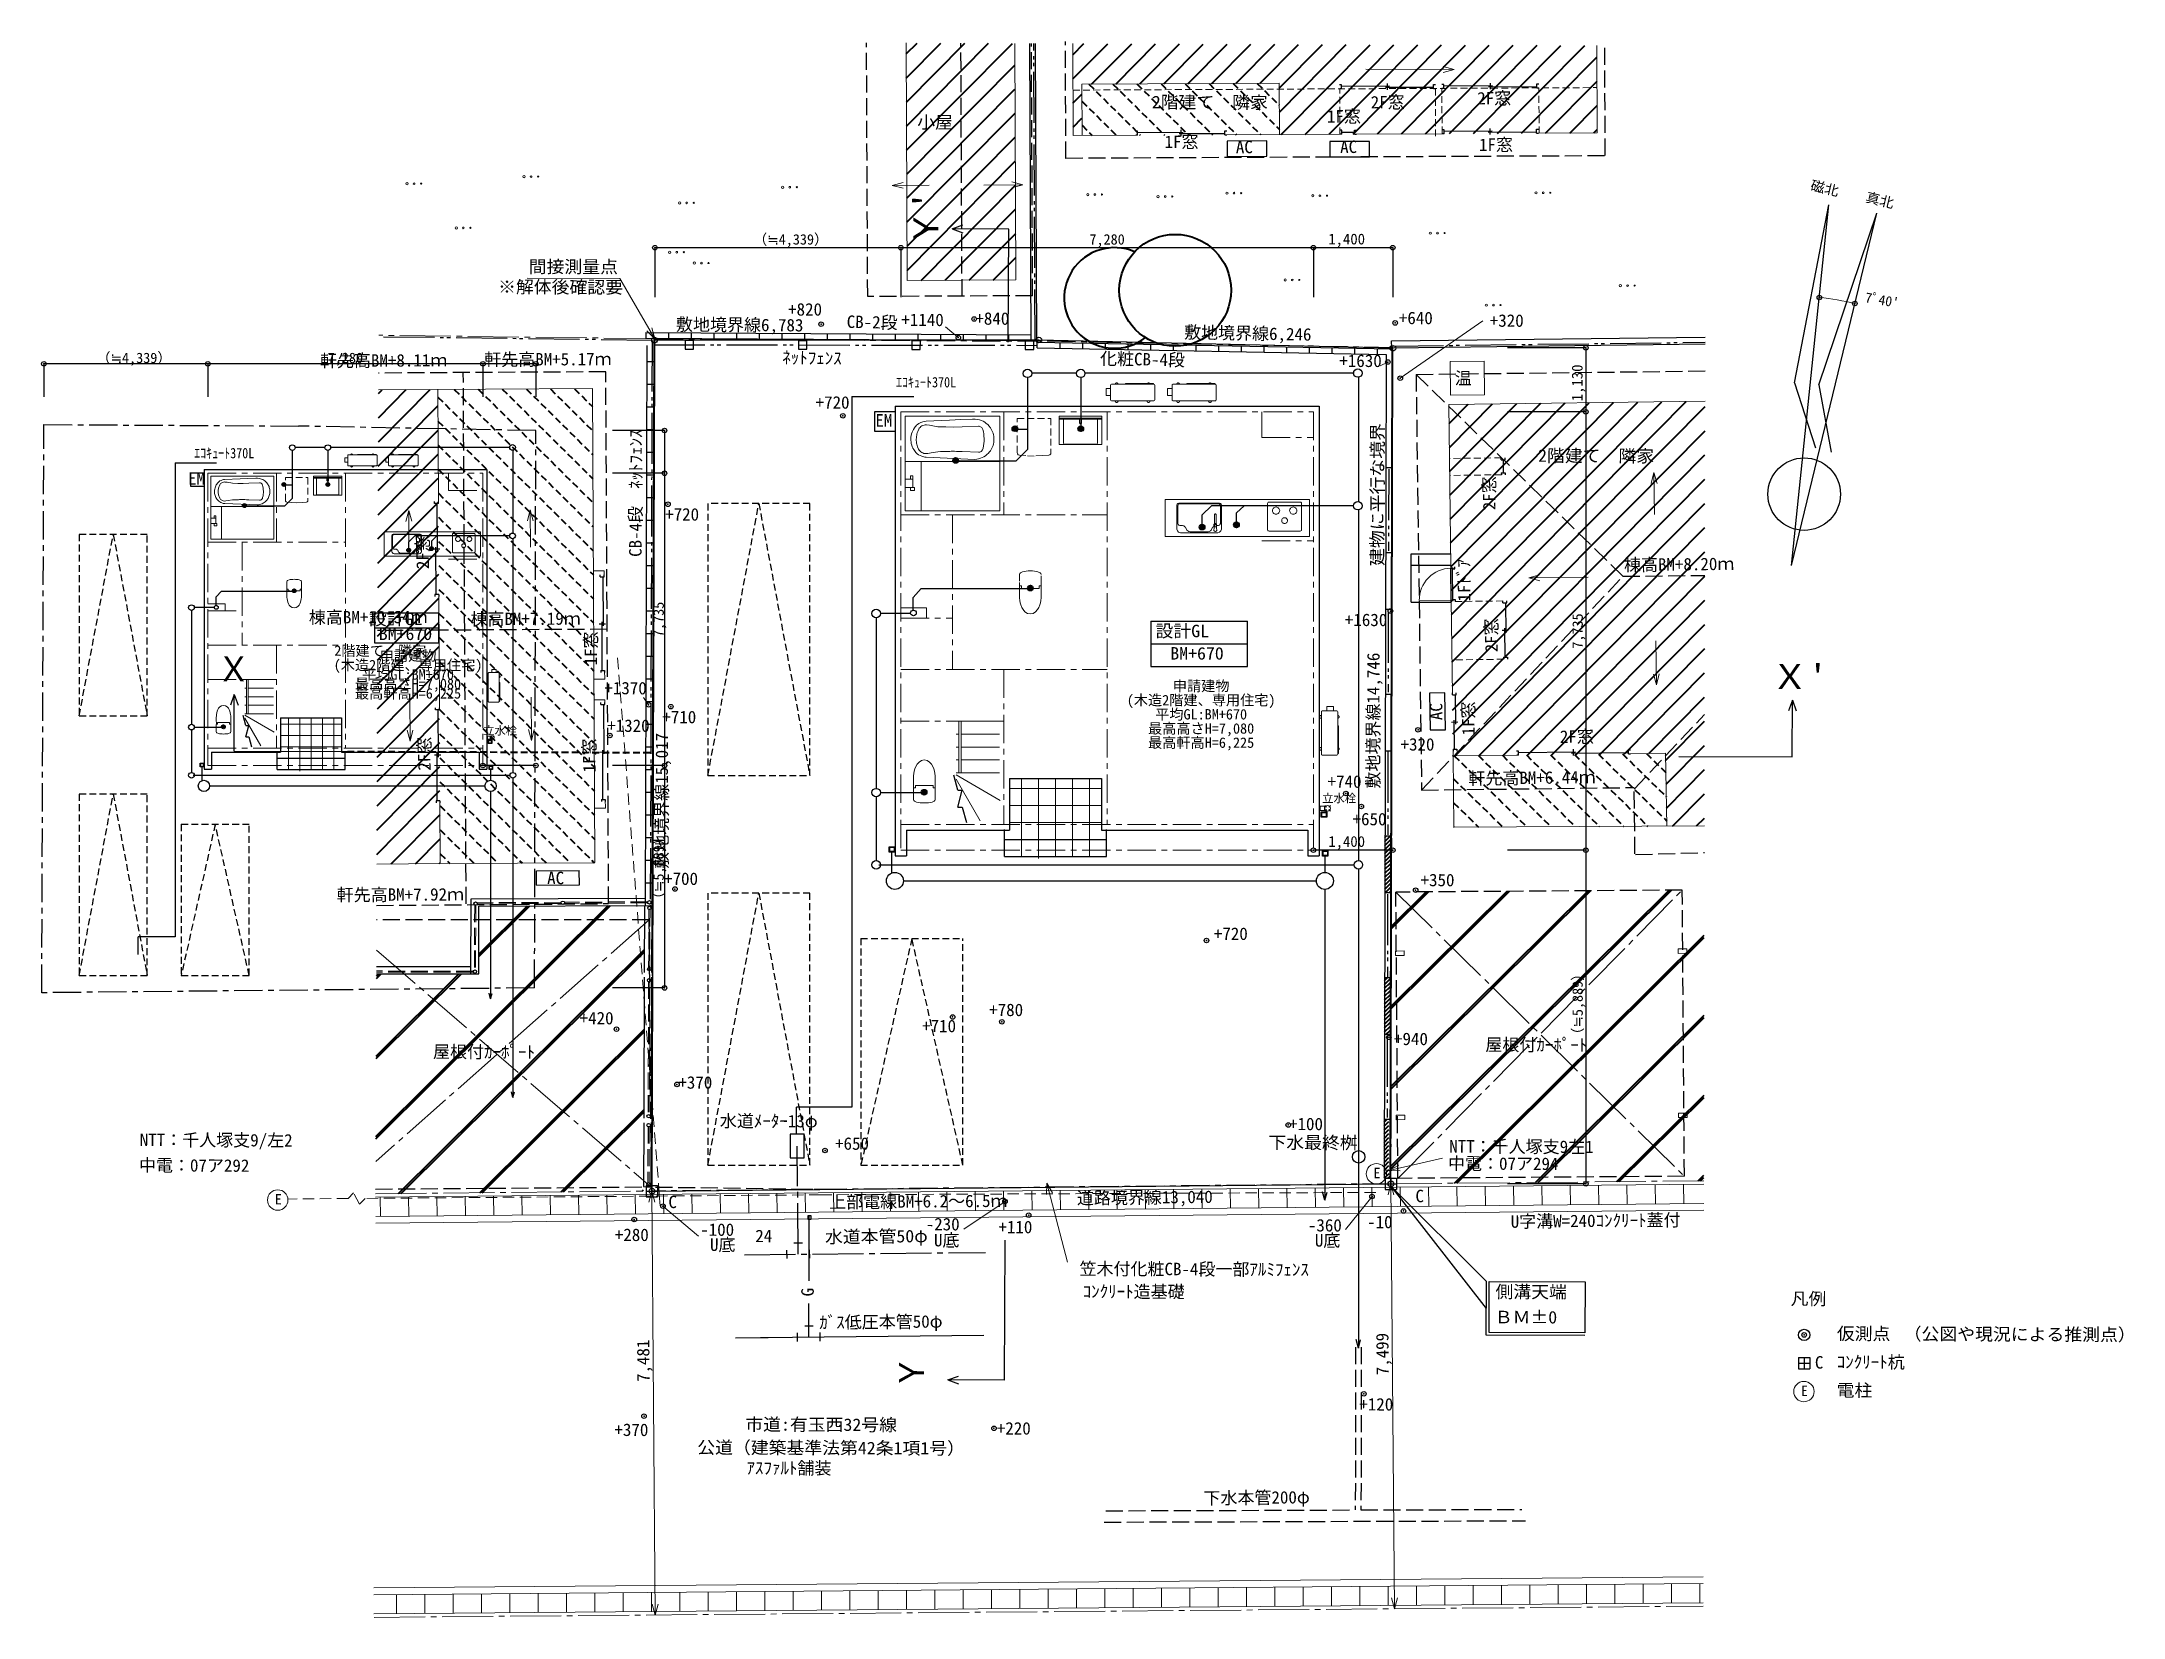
# Model space of a CAD drawing. Units: millimetres at full size, sheet at 1:150, with parts at 1:100. Extents: x -163003 to 39665, y -31756 to 660749.
# Drawn here: x -86780 to -31682, y -31756 to 9957 of the extents above; entities that cross this region are included whole.
import ezdxf
from ezdxf.enums import TextEntityAlignment as Align

# ---------------------------------------------------------------- set-up
doc = ezdxf.new("R2010")
doc.units = ezdxf.units.MM
doc.header["$LTSCALE"] = 150
doc.header["$PDMODE"] = 32
doc.header["$PDSIZE"] = 120
for name, pattern in [('CHAIN1', [8, 5, -1, 1, -1]), ('CHAIN2', [12, 9, -1, 1, -1]), ('DASHED1', [1.8, 1.2, -0.6]), ('DASHED2', [3, 2, -1]), ('DASHED3', [4, 3, -1]), ('DOUBLE_CHAIN2', [12.8, 9, -1, 0.6, -0.6, 0.6, -1])]:
    doc.linetypes.add(name, pattern=pattern)
for name, color, linetype, lineweight in [('1-2_建物', 6, 'Continuous', 25), ('2-0_補助線', 4, 'Continuous', 9), ('2-1_通り芯', 1, 'CHAIN1', 18), ('2-2', 7, 'Continuous', 25), ('2-3', 7, 'DASHED1', 25), ('2-4', 134, 'Continuous', 25), ('2-6', 4, 'Continuous', 9), ('2-A_文字・面積表', 7, 'Continuous', 25), ('2-F_寸法・方位', 7, 'Continuous', 25), ('5-5_サッシ・室内建具', 7, 'Continuous', 25), ('6-E_ソリッド図形', 7, 'Continuous', 25), ('7-7', 7, 'Continuous', 25), ('8-0', 4, 'Continuous', 9), ('8-2', 7, 'Continuous', 25), ('8-6', 4, 'Continuous', 9), ('8-8', 7, 'Continuous', 25), ('8-E', 3, 'Continuous', 40), ('9-0', 7, 'CHAIN2', 9), ('9-8', 4, 'Continuous', 9), ('B-0_補助線', 7, 'CHAIN2', 25), ('C-0', 4, 'Continuous', 9)]:
    doc.layers.add(name, color=color, linetype=linetype, lineweight=lineweight)
for name, color, linetype in [('6-A_文字', 6, 'Continuous'), ('8-A', 7, 'Continuous'), ('8-F', 7, 'Continuous')]:
    doc.layers.add(name, color=color, linetype=linetype)
doc.styles.add('ＭＳ ゴシック', font='')
doc.styles.get('ＭＳ ゴシック').set_extended_font_data('MS Gothic')

msp = doc.modelspace()

# ---------------------------------------------------------------- texts
at = {"layer": '2-2', "color": 4, "style": 'ＭＳ ゴシック'}
for p in [(-75095.9, -8455.8), (-52887.5, -10248.2)]:
    msp.add_text('立水栓', height=219.9, dxfattribs=at).set_placement(p, align=Align.BOTTOM_LEFT)
at = {"layer": '2-4', "color": 6, "style": 'ＭＳ ゴシック', "width": 1.05}
for s, p in [('設計GL', (-78117.7, -5587)), ('設計GL', (-57298.3, -5907.5)), ('BM+670', (-77856.6, -5982.4)), ('BM+670', (-56906.7, -6500.5))]:
    msp.add_text(s, height=329.9, dxfattribs=at).set_placement(p, align=Align.BOTTOM_LEFT)
at = {"layer": '2-6', "style": 'ＭＳ ゴシック', "width": 0.85}
for p in [(-64168.8, 722.5), (-82745.5, -1154.6)]:
    msp.add_text('ｴｺｷｭｰﾄ370L', height=274.9, dxfattribs=at).set_placement(p, align=Align.BOTTOM_LEFT)
at = {"layer": '2-6', "color": 5, "style": 'ＭＳ ゴシック'}
for p in [(-64712.8, -332.9), (-82904.4, -1870.6)]:
    msp.add_text('EM', height=329.9, dxfattribs=at).set_placement(p, align=Align.BOTTOM_LEFT)
at = {"layer": '2-A_文字・面積表', "style": 'ＭＳ ゴシック'}
for s, p in [('(木造2階建、専用住宅)', (-79049.3, -6765.7)), ('申請建物', (-77830.5, -6515.7)), ('最高高さH=7,080', (-78486.8, -7265.7)), ('最高軒高H=6,225', (-78486.8, -7515.7)), ('平均GL:BM+670', (-78299.3, -7015.7)), ('申請建物', (-56839.5, -7319.2)), ('(木造2階建、専用住宅)', (-58058.2, -7694.2)), ('平均GL:BM+670', (-57308.2, -8069.2)), ('最高高さH=7,080', (-57495.7, -8444.2)), ('最高軒高H=6,225', (-57495.7, -8819.2))]:
    msp.add_text(s, height=274.9, dxfattribs=at).set_placement(p, align=Align.BOTTOM_LEFT)
at = {"layer": '2-F_寸法・方位', "style": 'ＭＳ ゴシック'}
for s, p in [('（≒4,339）', (-67950.4, 4502.4)), ('7,280', (-59048.2, 4502.4)), ('（≒4,339）', (-85331.5, 1365.4)), ('7,280', (-79209.3, 1365.4))]:
    msp.add_text(s, height=274.9, dxfattribs=at).set_placement(p, align=Align.BOTTOM_LEFT)
for s, p in [('7,735', (-70230.6, -5805.3)), ('7,735', (-45908.3, -6113)), ('（≒5,889）', (-70230.6, -12929.9)), ('（≒5,889）', (-45908.3, -16518.6))]:
    msp.add_text(s, height=274.9, rotation=90, dxfattribs=at).set_placement(p, align=Align.BOTTOM_LEFT)
at = {"layer": '5-5_サッシ・室内建具', "color": 3, "style": 'ＭＳ ゴシック', "width": 1.1}
for s, rotation, p in [("Ｙ'", 89.789, (-62853.1, 4510.7)), ("Ｘ'", 359.789, (-41009.7, -7375.4))]:
    msp.add_text(s, height=659.8, rotation=rotation, dxfattribs=at).set_placement(p, align=Align.BOTTOM_LEFT)
at = {"layer": '5-5_サッシ・室内建具', "color": 3, "style": 'ＭＳ ゴシック'}
for s, rotation, p in [('Ｘ', 359.789, (-82148.2, -7173.8)), ('Ｙ', 89.789, (-63232.7, -25730.8))]:
    msp.add_text(s, height=659.8, rotation=rotation, dxfattribs=at).set_placement(p, align=Align.BOTTOM_LEFT)
at = {"layer": '6-A_文字', "style": 'ＭＳ ゴシック'}
for p in [(-52725.8, 4502.4), (-52725.8, -11445.5)]:
    msp.add_text('1,400', height=285.9, dxfattribs=at).set_placement(p, align=Align.BOTTOM_LEFT)
msp.add_text('1,130', height=285.9, rotation=90, dxfattribs=at).set_placement((-45909.5, 438.1), align=Align.BOTTOM_LEFT)
at = {"layer": '7-7', "style": 'ＭＳ ゴシック'}
for s, p in [('+820', (-67023.6, 2607.7)), ('+840', (-62067.1, 2365.2)), ('+640', (-50858, 2380.9)), ('+1140', (-64026.1, 2331.7)), ('+320', (-48452.6, 2311.5)), ('+1630', (-52433.6, 1247.4)), ('+720', (-66295.4, 144.4)), ('+720', (-70277.9, -2818)), ('+1630', (-52287.7, -5611.2)), ('+1370', (-71886.1, -7417.5)), ('+1320', (-71811.2, -8411.4)), ('+710', (-70353, -8182.7)), ('+320', (-50813.8, -8906.9)), ('+740', (-52744.6, -9891.1)), ('+650', (-52083.8, -10885.1)), ('+700', (-70306.2, -12463.1)), ('+350', (-50284.2, -12499.1)), ('+720', (-55754.9, -13919.2)), ('+420', (-72541.4, -16153)), ('+710', (-63477, -16361.8)), ('+780', (-61700.8, -15935.2)), ('+940', (-50986.9, -16703.9)), ('+370', (-69928.7, -17857.9)), ('+100', (-53765.3, -18955.5)), ('+650', (-65780.7, -19474.5)), ('+280', (-71609.2, -21889.7)), ('-100', (-69349.9, -21753)), ('-230', (-63381.2, -21608.5)), ('+110', (-61457.4, -21683.7)), ('-360', (-53266.2, -21637.6)), ('-10', (-51699.2, -21550.9)), ('U底', (-69091.4, -22153.3)), ('U底', (-63163.3, -22033.6)), ('U底', (-53081.6, -22039.2)), ('+120', (-51905.1, -26376.3)), ('+370', (-71620.4, -27051.7)), ('+220', (-61499.4, -27012.6))]:
    msp.add_text(s, height=329.9, rotation=359.789, dxfattribs=at).set_placement(p, align=Align.BOTTOM_LEFT)
at = {"layer": '7-7', "style": 'ＭＳ ゴシック', "width": 1.05}
for s, p in [('側溝天端', (-48301.7, -23396.8)), ('ＢＭ±0', (-48320.8, -24068.5))]:
    msp.add_text(s, height=329.9, rotation=359.789, dxfattribs=at).set_placement(p, align=Align.BOTTOM_LEFT)
at = {"layer": '8-0', "color": 7, "style": 'ＭＳ ゴシック', "width": 1.05}
for s, p in [('間接測量点', (-73889.7, 3739)), ('※解体後確認要', (-74700, 3203.1))]:
    msp.add_text(s, height=329.9, rotation=359.789, dxfattribs=at).set_placement(p, align=Align.BOTTOM_LEFT)
at = {"layer": '8-0', "color": 7, "style": 'ＭＳ ゴシック'}
for s, rotation, p in [('上部電線BM+6.2～6.5ｍ', 0.455, (-65933.4, -21025.5)), ('笠木付化粧CB-4段一部ｱﾙﾐﾌｪﾝｽ', 359.789, (-59311.6, -22788)), ('ｺﾝｸﾘｰﾄ造基礎', 359.789, (-59227.9, -23390.3))]:
    msp.add_text(s, height=329.9, rotation=rotation, dxfattribs=at).set_placement(p, align=Align.BOTTOM_LEFT)
at = {"layer": '8-2', "style": 'ＭＳ ゴシック'}
for p in [(-70192.1, -21020.4), (-50420.1, -20864.7), (-39847.5, -25268)]:
    msp.add_text('C', height=329.9, rotation=359.789, dxfattribs=at).set_placement(p, align=Align.BOTTOM_LEFT)
at = {"layer": '8-2', "style": 'ＭＳ ゴシック', "width": 1.05}
for s, p in [('凡例', (-40489, -23581.2)), ('仮測点', (-39266.6, -24506.6)), ('（公図や現況による推測点）', (-37497.3, -24513.1))]:
    msp.add_text(s, height=329.9, rotation=359.789, dxfattribs=at).set_placement(p, align=Align.BOTTOM_LEFT)
at = {"layer": '8-6', "color": 7, "style": 'ＭＳ ゴシック'}
for s, rotation, p in [('軒先高BM+8.11ｍ', 0.303, (-79412.5, 1245)), ('軒先高BM+5.17ｍ', 0.303, (-75064.1, 1276.6)), ('温', 359.789, (-49378.4, 785.4)), ('1Fﾄﾞｱ', 90.686, (-48864.4, -4862.5)), ('棟高BM+10.34ｍ', 0.303, (-79706.5, -5548.6)), ('棟高BM+7.19ｍ', 0.303, (-75430.5, -5591.3)), ('軒先高BM+7.92ｍ', 0.303, (-78969, -12893.9))]:
    msp.add_text(s, height=329.9, rotation=rotation, dxfattribs=at).set_placement(p, align=Align.BOTTOM_LEFT)
at = {"layer": '8-8', "style": 'ＭＳ ゴシック'}
for s, height, rotation, width, p in [('2階建て\u3000隣家', 329.9, 359.789, 1.05, (-57396, 8094.7)), ('小屋', 329.9, 359.789, 1.05, (-63606.1, 7561.7)), ('磁北', 263.9, 346.425, 1.05, (-40002.7, 5962.2)), ('真北', 263.9, 346.425, 1.05, (-38543.4, 5643.6)), ('2階建て\u3000隣家', 329.9, 359.789, 1.05, (-47173.6, -1264.5)), ('下水最終桝', 329.9, 359.789, 1.05, (-54311.6, -19446.5)), ('E', 274.9, 359.789, 0.95, (-51525.8, -20211.8)), ('E', 274.9, 359.789, 0.95, (-80605.5, -20908)), ('水道本管50φ', 329.9, 0.562, 1.05, (-66044.2, -21948.2)), ('E', 274.9, 359.789, 0.95, (-40210.2, -25978.7)), ('市道:有玉西32号線', 329.9, 359.789, 1.05, (-68156.3, -26908.2)), ('公道（建築基準法第42条1項1号）', 329.9, 359.789, 1.05, (-69428.9, -27518.3))]:
    msp.add_text(s, height=height, rotation=rotation, dxfattribs=dict(at, width=width)).set_placement(p, align=Align.BOTTOM_LEFT)
for s, height, rotation, p in [('2F窓', 329.9, 0.273, (-51602, 8088.9)), ('2F窓', 329.9, 0.273, (-48783.4, 8194.2)), ('1F窓', 329.9, 0.273, (-52758.9, 7712.6)), ('1F窓', 329.9, 0.273, (-57058.2, 7041.6)), ('AC', 329.9, 0.273, (-55171.8, 6903.5)), ('AC', 329.9, 0.273, (-52411.3, 6908)), ('1F窓', 329.9, 0.273, (-48735.4, 6963.7)), ("7ﾟ40'", 263.9, 350.258, (-38546.9, 2984.3)), ('CB-2段', 329.9, 358.879, (-65476.4, 2280.9)), ('ﾈｯﾄﾌｪﾝｽ', 329.9, 358.879, (-67182.2, 1339.3)), ('化粧CB-4段', 329.9, 358.879, (-58771.8, 1309)), ('CB-4段\u3000ﾈｯﾄﾌｪﾝｽ', 329.9, 89.811, (-70802.4, -3683)), ('2F窓', 329.9, 90.686, (-48201, -2445.5)), ('2F窓', 329.9, 90.303, (-76431.8, -4004.5)), ('棟高BM+8.20ｍ', 329.9, 0.686, (-44896.3, -4159.2)), ('2F窓', 329.9, 90.686, (-48142.9, -6205.5)), ('2階建て\u3000隣家', 274.9, 359.789, (-79035, -6383.9)), ('1F窓', 329.9, 90.303, (-71978.9, -6553.8)), ('AC', 329.9, 90.686, (-49604.2, -8003.2)), ('1F窓', 329.9, 90.686, (-48753.6, -8406.3)), ('2F窓', 329.9, 0.299, (-46596, -8705.1)), ('2F窓', 329.9, 90.303, (-76387.9, -9341.5)), ('1F窓', 329.9, 90.303, (-72020.8, -9391.7)), ('軒先高BM+6.44ｍ', 329.9, 0.686, (-49015.7, -9812.1)), ('AC', 329.9, 359.789, (-73401.8, -12444.5)), ('屋根付ｶｰﾎﾟｰﾄ', 329.9, 359.789, (-48569.3, -16857.5)), ('屋根付ｶｰﾎﾟｰﾄ', 329.9, 359.789, (-76421.6, -17042.5)), ('水道ﾒｰﾀｰ13φ', 329.9, 359.789, (-68830.5, -18874.9)), ('NTT：千人塚支9左1', 329.9, 359.789, (-49525.8, -19549.1)), ('中電：07ア294', 329.9, 359.789, (-49557.3, -20001.8)), ('U字溝W=240ｺﾝｸﾘｰﾄ蓋付', 329.9, 0.562, (-47895.2, -21540.8)), ('24', 329.9, 359.789, (-67892.1, -21921.2)), ('G', 329.9, 89.914, (-66245.3, -23258.8)), ('ｶﾞｽ低圧本管50φ', 329.9, 0.562, (-66196.7, -24213.8)), ('ｱｽﾌｧﾙﾄ舗装', 329.9, 359.789, (-68125.8, -28061.1)), ('下水本管200φ', 329.9, 0.562, (-56027.7, -28862.6))]:
    msp.add_text(s, height=height, rotation=rotation, dxfattribs=at).set_placement(p, align=Align.BOTTOM_LEFT)
at = {"layer": '8-A', "style": 'ＭＳ ゴシック', "width": 1.05}
msp.add_text('電柱', height=329.9, rotation=359.789, dxfattribs=at).set_placement((-39272.1, -26006.6), align=Align.BOTTOM_LEFT)
at = {"layer": '8-F', "style": 'ＭＳ ゴシック'}
msp.add_text('ｺﾝｸﾘｰﾄ杭', height=329.9, rotation=359.789, dxfattribs=at).set_placement((-39269.3, -25256.6), align=Align.BOTTOM_LEFT)
at = {"layer": '9-0', "style": 'ＭＳ ゴシック'}
for s, rotation, p in [('敷地境界線6,783', 359.636, (-69991.3, 2207.9)), ('敷地境界線6,246', 358.923, (-56547.1, 2004.8)), ('敷地境界線14,746', 89.875, (-51277.1, -9815.6)), ('敷地境界線15,017', 89.789, (-70113.7, -11940.5)), ('道路境界線13,040', 0.562, (-59377.2, -20918.6))]:
    msp.add_text(s, height=329.9, rotation=rotation, dxfattribs=at).set_placement(p, align=Align.BOTTOM_LEFT)
at = {"layer": '9-0', "color": 6, "style": 'ＭＳ ゴシック', "width": 1.05}
msp.add_text('建物に平行な境界', height=329.9, rotation=89.875, dxfattribs=at).set_placement((-51169, -3922.5), align=Align.BOTTOM_LEFT)
at = {"layer": '9-8', "color": 7, "style": 'ＭＳ ゴシック'}
for s, p in [('7,481', (-70589.2, -25523.2)), ('7,499', (-51025.2, -25344.8))]:
    msp.add_text(s, height=329.9, rotation=90.483, dxfattribs=at).set_placement(p, align=Align.BOTTOM_LEFT)
at = {"layer": 'B-0_補助線', "style": 'ＭＳ ゴシック'}
for s, p in [('NTT：千人塚支9/左2', (-84183.9, -19375.9)), ('中電：07ア292', (-84205.3, -20049.1))]:
    msp.add_text(s, height=329.9, rotation=359.789, dxfattribs=at).set_placement(p, align=Align.BOTTOM_LEFT)

# ---------------------------------------------------------------- linework, layer by layer
at = {"layer": '1-2_建物'}
for p, q in [((-51017, 1839.2), (-60383.5, 2057.3)), ((-51067.9, -20279.2), (-51017, 1839.2))]:
    msp.add_line(p, q, dxfattribs=at)
msp.add_lwpolyline([(-60383.5, 2057.3), (-70557.9, 2055), (-70626.7, -20471.1), (-51067.9, -20279.2)], dxfattribs=at)
for centre in [(-70557.9, 2055), (-60383.5, 2057.3), (-51017, 1839.2), (-51067.9, -20279.2), (-70626.7, -20471.1)]:
    msp.add_circle(centre, 75, dxfattribs=at)
at = {"layer": '2-0_補助線', "color": 6, "linetype": 'CHAIN1', "lineweight": 25}
for p, q in [((-70631.8, -20471.1), (-70548.7, 2093.5)), ((-70548.7, 2093.5), (-60439.8, 2029.2)), ((-51019.6, 1852), (-60439.8, 2029.2)), ((-51067.9, -20279.2), (-51019.6, 1852)), ((-86775.4, -15221.1), (-86720, -178.1)), ((-86720, -178.1), (-79980.7, -220.9)), ((-73700.6, -339), (-79980.7, -220.9)), ((-73732.8, -15093.2), (-73700.6, -339)), ((-73732.8, -15093.2), (-86775.4, -15221.1)), ((-51067.9, -20279.2), (-70631.8, -20471.1))]:
    msp.add_line(p, q, dxfattribs=at)
at = {"layer": '2-1_通り芯'}
for p, q in [((-64039.5, 157), (-53119.5, 157)), ((-64039.5, 157), (-64039.5, -11445.5)), ((-61309.5, 157), (-61309.5, -2573)), ((-58579.5, 157), (-58579.5, -10763)), ((-53119.5, 157), (-53119.5, -11445.5)), ((-82380.5, -1469), (-75100.5, -1469)), ((-82380.5, -1469), (-82380.5, -9204)), ((-80560.5, -1469), (-80560.5, -3289)), ((-78740.5, -1469), (-78740.5, -8749)), ((-75100.5, -1469), (-75100.5, -9204)), ((-64039.5, -2573), (-58579.5, -2573)), ((-62674.5, -2573), (-62674.5, -6668)), ((-82380.5, -3289), (-78740.5, -3289)), ((-81470.5, -3289), (-81470.5, -6019)), ((-54484.5, -3255.5), (-53119.5, -3255.5)), ((-76010.5, -3744), (-75100.5, -3744)), ((-82380.5, -5109), (-81470.5, -5109)), ((-64039.5, -5303), (-62674.5, -5303)), ((-82380.5, -6019), (-78740.5, -6019)), ((-80560.5, -6019), (-80560.5, -8749)), ((-82380.5, -6929), (-80560.5, -6929)), ((-64039.5, -6668), (-58579.5, -6668)), ((-61309.5, -6668), (-61309.5, -10763)), ((-64039.5, -8033), (-61309.5, -8033)), ((-82380.5, -8749), (-75100.5, -8749)), ((-82380.5, -9204), (-75100.5, -9204)), ((-64039.5, -10763), (-53119.5, -10763)), ((-64039.5, -11445.5), (-53119.5, -11445.5))]:
    msp.add_line(p, q, dxfattribs=at)
for points in [[(-54484.5, 157), (-54484.5, -525.5), (-53119.5, -525.5)], [(-76010.5, -1469), (-76010.5, -1924), (-75100.5, -1924)], [(-82380.5, -4929), (-81925.5, -4929), (-81925.5, -5109)], [(-64039.5, -5033), (-63357, -5033), (-63357, -5303)]]:
    msp.add_lwpolyline(points, dxfattribs=at)
at = {"layer": '2-2', "color": 6}
for p, q in [((-64189.5, 307), (-64189.5, -11595.5)), ((-82480.5, -1369), (-82480.5, -9304)), ((-80460.5, -7939), (-78840.5, -7939)), ((-80460.5, -7939), (-80460.5, -8849)), ((-78840.5, -7939), (-78840.5, -8849)), ((-82480.5, -9304), (-82280.5, -9304)), ((-82280.5, -8849), (-80460.5, -8849)), ((-82280.5, -8849), (-82280.5, -9304)), ((-78840.5, -8849), (-75200.5, -8849)), ((-75200.5, -8849), (-75200.5, -9304)), ((-75200.5, -9304), (-75000.5, -9304)), ((-61159.5, -9548), (-58729.5, -9548)), ((-61159.5, -9548), (-61159.5, -10913)), ((-58729.5, -9548), (-58729.5, -10913)), ((-63889.5, -10913), (-61159.5, -10913)), ((-63889.5, -10913), (-63889.5, -11595.5)), ((-58729.5, -10913), (-53269.5, -10913)), ((-53269.5, -10913), (-53269.5, -11595.5)), ((-64189.5, -11595.5), (-63889.5, -11595.5)), ((-53269.5, -11595.5), (-52969.5, -11595.5))]:
    msp.add_line(p, q, dxfattribs=at)
at = {"layer": '2-2', "color": 4, "lineweight": 9}
for p, q in [((-74907.3, -8429.3), (-74982.3, -8429.3)), ((-74982.3, -8429.3), (-74982.3, -8504.3)), ((-74982.3, -8504.3), (-74907.3, -8504.3)), ((-74907.3, -8504.3), (-74907.3, -8429.3)), ((-74871.3, -8444.6), (-74900.1, -8415.8)), ((-74868.7, -8484.5), (-74900.1, -8515.8)), ((-74800.1, -8415.8), (-74828.7, -8444.4)), ((-74828.5, -8487.4), (-74800.1, -8515.8)), ((-52829.7, -10283.4), (-52942.2, -10283.4)), ((-52942.2, -10283.4), (-52942.2, -10395.9)), ((-52942.2, -10395.9), (-52829.7, -10395.9)), ((-52829.7, -10395.9), (-52829.7, -10283.4)), ((-52775.6, -10306.4), (-52818.8, -10263.2)), ((-52771.8, -10366.2), (-52818.8, -10413.2)), ((-52668.8, -10263.2), (-52711.7, -10306.1)), ((-52711.4, -10370.6), (-52668.8, -10413.2))]:
    msp.add_line(p, q, dxfattribs=at)
at = {"layer": '2-2', "color": 6}
for points in [[(-64189.5, 307), (-52969.5, 307), (-52969.5, -11595.5)], [(-82480.5, -1369), (-75000.5, -1369), (-75000.5, -9304)]]:
    msp.add_lwpolyline(points, dxfattribs=at)
at = {"layer": '2-2', "color": 4, "lineweight": 9}
for centre, radius in [((-74850.1, -8465.8), 50), ((-52743.8, -10338.2), 75)]:
    msp.add_circle(centre, radius, dxfattribs=at)
at = {"layer": '2-3'}
for p, q in [((-69147.3, -9473), (-67797.3, -2273)), ((-69147.3, -2273), (-69147.3, -9473)), ((-66447.3, -2273), (-69147.3, -2273)), ((-67797.3, -2273), (-66447.3, -9473)), ((-66447.3, -9473), (-66447.3, -2273)), ((-85785.7, -7889.1), (-84885.7, -3089.1)), ((-85785.7, -3089.1), (-85785.7, -7889.1)), ((-83985.7, -3089.1), (-85785.7, -3089.1)), ((-84885.7, -3089.1), (-83985.7, -7889.1)), ((-83985.7, -7889.1), (-83985.7, -3089.1)), ((-85785.7, -7889.1), (-83985.7, -7889.1)), ((-69147.3, -9473), (-66447.3, -9473)), ((-83985.7, -9962.2), (-85785.7, -9962.2)), ((-83085.7, -10762.2), (-83085.7, -14762.2)), ((-83085.7, -10762.2), (-81285.7, -10762.2)), ((-81285.7, -14762.2), (-81285.7, -10762.2)), ((-66447.3, -12582.8), (-69147.3, -12582.8)), ((-65097.3, -13782.8), (-65097.3, -19782.8)), ((-65097.3, -13782.8), (-62397.3, -13782.8)), ((-62397.3, -19782.8), (-62397.3, -13782.8))]:
    msp.add_line(p, q, dxfattribs=at)
for points in [[(-85785.7, -14762.2), (-84885.7, -9962.2), (-83985.7, -14762.2), (-83985.7, -9962.2)], [(-85785.7, -9962.2), (-85785.7, -14762.2), (-83985.7, -14762.2)], [(-69147.3, -19782.8), (-67797.3, -12582.8), (-66447.3, -19782.8), (-66447.3, -12582.8)], [(-69147.3, -12582.8), (-69147.3, -19782.8), (-66447.3, -19782.8)]]:
    msp.add_lwpolyline(points, dxfattribs=at)
for points in [[(-82185.7, -10762.2), (-83085.7, -14762.2), (-81285.7, -14762.2)], [(-63747.3, -13782.8), (-65097.3, -19782.8), (-62397.3, -19782.8)]]:
    msp.add_lwpolyline(points, close=True, dxfattribs=at)
at = {"layer": '2-4'}
for p, q in [((-59390.5, 1183.7), (-60574, 1183.7)), ((-52037.7, 1183.7), (-59166.2, 1183.7)), ((-65336.3, 566.4), (-65336.3, -18251.6)), ((-63697.3, 556.9), (-65336.3, 556.9)), ((-60686.1, 1076.3), (-60686.1, -842)), ((-59278.4, 1071.7), (-59278.4, -301.4)), ((-51930.1, 1072.6), (-51930.1, -2216.3)), ((-61022.1, -213.9), (-61096.9, -288.7)), ((-61003.2, -216.2), (-61094.6, -307.6)), ((-61047.9, -218.5), (-61092.3, -262.8)), ((-60987.8, -222.1), (-61088.7, -322.9)), ((-60975, -230.4), (-61080.4, -335.8)), ((-60964.3, -240.9), (-61069.9, -346.5)), ((-60955.7, -253.6), (-61057.2, -355)), ((-60949.7, -268.7), (-61042, -361.1)), ((-60946.9, -287.2), (-61023.6, -363.8)), ((-60950.6, -312.1), (-60998.7, -360.2)), ((-60954.2, -301.4), (-60686.1, -301.4)), ((-59278.1, -213.9), (-59353, -288.7)), ((-59259.3, -216.2), (-59350.6, -307.6)), ((-59304, -218.5), (-59348.3, -262.8)), ((-59243.9, -222.1), (-59344.8, -322.9)), ((-59231, -230.4), (-59336.4, -335.8)), ((-59220.3, -240.9), (-59325.9, -346.5)), ((-59211.8, -253.6), (-59313.2, -355)), ((-59205.7, -268.7), (-59298.1, -361.1)), ((-59203, -287.2), (-59279.6, -363.8)), ((-59206.7, -312.1), (-59254.7, -360.2)), ((-80145, -856.2), (-80145, -2135.1)), ((-79281.2, -784.6), (-80070.2, -784.6)), ((-79206.5, -859.3), (-79206.5, -1774.7)), ((-74379.3, -784.6), (-79131.7, -784.6)), ((-74307.6, -858.7), (-74307.6, -3051.2)), ((-62589.1, -1054.2), (-62664, -1129.1)), ((-62570.3, -1056.6), (-62661.6, -1147.9)), ((-62615, -1058.9), (-62659.3, -1103.2)), ((-62554.9, -1062.4), (-62655.8, -1163.3)), ((-62542, -1070.7), (-62647.5, -1176.2)), ((-62531.3, -1081.2), (-62636.9, -1186.9)), ((-62522.8, -1093.9), (-62624.3, -1195.4)), ((-60985.9, -1141.8), (-60686.1, -842)), ((-83245.1, -1196.1), (-83245.1, -13741.5)), ((-82152.4, -1202.4), (-83245.1, -1202.4)), ((-62516.7, -1109.1), (-62609.1, -1201.5)), ((-62514, -1127.6), (-62590.6, -1204.2)), ((-62517.7, -1152.5), (-62565.7, -1200.5)), ((-62521.3, -1141.8), (-60985.9, -1141.8)), ((-80368.9, -1716.3), (-80418.8, -1766.2)), ((-80356.4, -1717.9), (-80417.3, -1778.7)), ((-80386.2, -1719.4), (-80415.7, -1748.9)), ((-80346.1, -1721.7), (-80413.4, -1789)), ((-80337.5, -1727.3), (-80407.8, -1797.6)), ((-80330.4, -1734.3), (-80400.8, -1804.7)), ((-80324.7, -1742.8), (-80392.3, -1810.4)), ((-80320.7, -1752.9), (-80382.2, -1814.4)), ((-80318.8, -1765.2), (-80369.9, -1816.3)), ((-80321.3, -1781.8), (-80353.3, -1813.8)), ((-80344.8, -2334.9), (-80145, -2135.1)), ((-80323.7, -1774.7), (-80145, -1774.7)), ((-79206.3, -1716.3), (-79256.2, -1766.2)), ((-79193.7, -1717.9), (-79254.6, -1778.7)), ((-79223.5, -1719.4), (-79253.1, -1748.9)), ((-79183.5, -1721.7), (-79250.7, -1789)), ((-79174.9, -1727.3), (-79245.2, -1797.6)), ((-79167.7, -1734.3), (-79238.2, -1804.7)), ((-79162.1, -1742.8), (-79229.7, -1810.4)), ((-79158, -1752.9), (-79219.6, -1814.4)), ((-79156.2, -1765.2), (-79207.3, -1816.3)), ((-79158.7, -1781.8), (-79190.7, -1813.8)), ((-81413.6, -2276.5), (-81463.5, -2326.4)), ((-81401.1, -2278.1), (-81462, -2339)), ((-81430.9, -2279.6), (-81460.4, -2309.2)), ((-81390.8, -2282), (-81458.1, -2349.2)), ((-81382.2, -2287.5), (-81452.5, -2357.8)), ((-81375.1, -2294.5), (-81445.5, -2365)), ((-81369.4, -2303), (-81437, -2370.6)), ((-81365.4, -2313.1), (-81426.9, -2374.7)), ((-81363.6, -2325.4), (-81414.6, -2376.5)), ((-81366, -2342), (-81398, -2374)), ((-81368.4, -2334.9), (-80344.8, -2334.9)), ((-56061.4, -2571.7), (-55817.6, -2327.9)), ((-56061.4, -2815.6), (-56061.4, -2571.7)), ((-52048.6, -2327.9), (-55817.6, -2327.9)), ((-55153.3, -2520.5), (-54948.6, -2327.9)), ((-55153.3, -2759.4), (-55153.3, -2520.5)), ((-51930.1, -2439.5), (-51930.1, -11724.1)), ((-77061.8, -3288.2), (-76899.3, -3125.6)), ((-77061.8, -3450.8), (-77061.8, -3288.2)), ((-74386.6, -3125.6), (-76899.3, -3125.6)), ((-76456.4, -3254), (-76320, -3125.6)), ((-76456.4, -3413.3), (-76456.4, -3254)), ((-74307.6, -3200.1), (-74307.6, -9389.8)), ((-56141.6, -2896.9), (-56065, -2820.3)), ((-56138.9, -2915.4), (-56046.6, -2823.1)), ((-56138, -2872.1), (-56089.9, -2824)), ((-56132.9, -2930.6), (-56031.4, -2829.1)), ((-56124.3, -2943.3), (-56018.7, -2837.6)), ((-56113.6, -2953.8), (-56008.2, -2848.3)), ((-56100.8, -2962.1), (-55999.9, -2861.2)), ((-56085.4, -2967.9), (-55994, -2876.6)), ((-56066.5, -2970.3), (-55991.7, -2895.5)), ((-56040.7, -2965.7), (-55996.3, -2921.3)), ((-55157.3, -2909.3), (-55232.1, -2834.4)), ((-55138.4, -2906.9), (-55229.7, -2815.6)), ((-55183.1, -2904.6), (-55227.5, -2860.3)), ((-55123, -2901.1), (-55223.9, -2800.2)), ((-55110.1, -2892.7), (-55215.6, -2787.3)), ((-55099.4, -2882.2), (-55205.1, -2776.6)), ((-55090.9, -2869.5), (-55192.4, -2768.1)), ((-55084.9, -2854.4), (-55177.2, -2762)), ((-55082.1, -2835.9), (-55158.7, -2759.3)), ((-55085.8, -2811), (-55133.8, -2763)), ((-77115.3, -3505), (-77064.2, -3453.9)), ((-77113.5, -3517.3), (-77051.9, -3455.8)), ((-77112.9, -3488.4), (-77080.8, -3456.4)), ((-77109.5, -3527.4), (-77041.8, -3459.8)), ((-77103.8, -3535.9), (-77033.4, -3465.5)), ((-77096.6, -3542.9), (-77026.3, -3472.6)), ((-77088.1, -3548.5), (-77020.8, -3481.2)), ((-77077.8, -3552.3), (-77016.9, -3491.5)), ((-77065.2, -3553.9), (-77015.3, -3504)), ((-77048, -3550.8), (-77018.4, -3521.3)), ((-76459.1, -3513.2), (-76509, -3463.3)), ((-76446.5, -3511.6), (-76507.4, -3450.8)), ((-76476.3, -3510.1), (-76505.9, -3480.6)), ((-76436.2, -3507.8), (-76503.5, -3440.5)), ((-76427.6, -3502.2), (-76497.9, -3431.9)), ((-76420.5, -3495.2), (-76490.9, -3424.8)), ((-76414.8, -3486.7), (-76482.5, -3419.1)), ((-76410.8, -3476.6), (-76472.4, -3415.1)), ((-76409, -3464.3), (-76460, -3413.2)), ((-76411.4, -3447.7), (-76443.4, -3415.7)), ((-82019.7, -4588.2), (-82163.4, -4743.4)), ((-82163.4, -4978.4), (-82163.4, -4743.4)), ((-82019.7, -4588.2), (-80142, -4588.2)), ((-80094.9, -4529.8), (-80144.8, -4579.7)), ((-80082.3, -4531.4), (-80143.2, -4592.3)), ((-80112.1, -4532.9), (-80141.7, -4562.5)), ((-80072, -4535.3), (-80139.3, -4602.5)), ((-80063.4, -4540.8), (-80133.7, -4611.1)), ((-80056.3, -4547.8), (-80126.7, -4618.3)), ((-80050.6, -4556.3), (-80118.3, -4623.9)), ((-80046.6, -4566.4), (-80108.2, -4628)), ((-80044.8, -4578.7), (-80095.8, -4629.8)), ((-80047.2, -4595.3), (-80079.3, -4627.3)), ((-63498.3, -4521.7), (-63713.8, -4754.6)), ((-63713.8, -5107), (-63713.8, -4754.6)), ((-63498.3, -4521.7), (-60681.7, -4521.7)), ((-60611, -4434.2), (-60685.8, -4509)), ((-60592.1, -4436.5), (-60683.4, -4527.9)), ((-60636.8, -4438.8), (-60681.2, -4483.2)), ((-60576.7, -4442.4), (-60677.6, -4543.2)), ((-60563.8, -4450.7), (-60669.3, -4556.1)), ((-60553.2, -4461.2), (-60658.8, -4566.8)), ((-60544.6, -4473.9), (-60646.1, -4575.4)), ((-60538.6, -4489), (-60630.9, -4581.4)), ((-60535.8, -4507.5), (-60612.4, -4584.1)), ((-60539.5, -4532.4), (-60587.6, -4580.5)), ((-82814.9, -5101.8), (-82814.9, -8114.4)), ((-82209.8, -5026.8), (-82739.9, -5026.8)), ((-64691, -5292.1), (-64691, -9811.1)), ((-63783.3, -5179.6), (-64578.5, -5179.6)), ((-82814.9, -8264.4), (-82814.9, -9392.3)), ((-82739.9, -8189.4), (-82016.5, -8189.4)), ((-81969.3, -8131), (-82019.2, -8180.9)), ((-81956.8, -8132.6), (-82017.6, -8193.5)), ((-81986.6, -8134.1), (-82016.1, -8163.7)), ((-81946.5, -8136.5), (-82013.8, -8203.8)), ((-81937.9, -8142.1), (-82008.2, -8212.4)), ((-81930.8, -8149.1), (-82001.2, -8219.5)), ((-81925.1, -8157.5), (-81992.7, -8225.2)), ((-81921.1, -8167.6), (-81982.6, -8229.2)), ((-81919.2, -8180), (-81970.3, -8231)), ((-81921.7, -8196.5), (-81953.7, -8228.6)), ((-82543.1, -9244.2), (-82543.1, -9609.4)), ((-74897.8, -9314.8), (-74897.8, -9609.6)), ((-82766.8, -9464.9), (-74375.7, -9464.9)), ((-82329.1, -9747.5), (-75050.1, -9747.5)), ((-74897.8, -9897.5), (-74897.8, -15383.9)), ((-74307.6, -9539.1), (-74307.6, -17991)), ((-63422.7, -9836), (-63497.5, -9910.9)), ((-63403.8, -9838.4), (-63495.1, -9929.7)), ((-63448.5, -9840.6), (-63492.9, -9885)), ((-63388.4, -9844.2), (-63489.3, -9945.1)), ((-63375.5, -9852.5), (-63481, -9958)), ((-63364.8, -9863), (-63470.5, -9968.7)), ((-63356.3, -9875.7), (-63457.8, -9977.2)), ((-63350.3, -9890.9), (-63442.6, -9983.2)), ((-63347.5, -9909.4), (-63424.1, -9986)), ((-64691, -10036.1), (-64691, -11727.8)), ((-64578.5, -9923.6), (-63493.4, -9923.6)), ((-63351.2, -9934.3), (-63399.3, -9982.3)), ((-64283.3, -11505.8), (-64283.3, -12053.5)), ((-64618.9, -11836.7), (-52032.3, -11836.7)), ((-52815.3, -11611.7), (-52815.3, -12053.8)), ((-51930.1, -11948), (-51930.1, -24625.9)), ((-63962.3, -12260.7), (-53043.8, -12260.7)), ((-52815.3, -12485.7), (-52815.3, -20715.2)), ((-84220.9, -14204.5), (-84220.9, -13741.5)), ((-83245.1, -13741.5), (-84220.9, -13741.5)), ((-74897.4, -15383.9), (-74937.7, -15233.6)), ((-74897.4, -15383.9), (-74858.5, -15238.7)), ((-74307.6, -17991), (-74347.9, -17840.8)), ((-74307.6, -17991), (-74268.7, -17845.8)), ((-66800.1, -18946.2), (-66800.1, -18251.6)), ((-65336.3, -18251.6), (-66800.1, -18251.6)), ((-52814.8, -20715.2), (-52875.2, -20489.9)), ((-52814.8, -20715.2), (-52756.5, -20497.4)), ((-51930.1, -24625.9), (-51990.5, -24400.6)), ((-51930.1, -24625.9), (-51871.8, -24408.1))]:
    msp.add_line(p, q, dxfattribs=at)
at = {"layer": '2-4', "color": 6}
for p, q in [((-77966.4, -5162), (-77966.4, -5562)), ((-77966.4, -5162), (-76266.4, -5162)), ((-76266.4, -5562), (-76266.4, -5162)), ((-57418.3, -5382.5), (-57418.3, -5982.5)), ((-57418.3, -5382.5), (-54868.3, -5382.5)), ((-54868.3, -5982.5), (-54868.3, -5382.5)), ((-77966.4, -5562), (-76266.4, -5562)), ((-77966.4, -5562), (-77966.4, -5962)), ((-77966.4, -5962), (-76266.4, -5962)), ((-76266.4, -5962), (-76266.4, -5562)), ((-57418.3, -5982.5), (-54868.3, -5982.5)), ((-57418.3, -5982.5), (-57418.3, -6582.5)), ((-54868.3, -6582.5), (-54868.3, -5982.5)), ((-57418.3, -6582.5), (-54868.3, -6582.5))]:
    msp.add_line(p, q, dxfattribs=at)
at = {"layer": '2-4'}
for centre, radius in [((-60686.1, 1174.9), 112.5), ((-59278.4, 1174.9), 112.5), ((-51944.1, 1183.7), 112.5), ((-61021.9, -288.9), 75), ((-59278, -288.9), 75), ((-80145, -790.4), 75), ((-79206.5, -790.4), 75), ((-74317, -784.6), 75), ((-62589, -1129.2), 75), ((-80368.8, -1766.3), 50), ((-79206.2, -1766.3), 50), ((-81413.5, -2326.5), 50), ((-51944.1, -2327.9), 112.5), ((-74317, -3125.6), 75), ((-56066.7, -2895.3), 75), ((-55157.1, -2834.3), 75), ((-77065.3, -3503.9), 50), ((-76459, -3463.2), 50), ((-82814.9, -5026.8), 75), ((-80094.8, -4579.8), 50), ((-60610.8, -4509.2), 75), ((-82157.8, -5018.2), 50), ((-64691, -5179.6), 112.5), ((-63705.4, -5166.7), 75), ((-82814.9, -8189.4), 75), ((-81969.2, -8181), 50), ((-82814.9, -9464.8), 75), ((-82484.5, -9747.5), 150), ((-74897.8, -9747.5), 150), ((-74307.6, -9464.8), 75), ((-64691, -9923.6), 112.5), ((-63422.5, -9911), 75), ((-64691, -11836.6), 112.5), ((-64195.5, -12260.7), 225), ((-52815.3, -12260.7), 225), ((-51930.1, -11836.6), 112.5)]:
    msp.add_circle(centre, radius, dxfattribs=at)
at = {"layer": '2-6'}
for p, q in [((-58604.8, 772.8), (-58604.8, 592.8)), ((-58604.8, 772.8), (-58487.8, 772.8)), ((-58604.8, 592.8), (-58487.8, 592.8)), ((-57340.3, 885.3), (-58465.3, 885.3)), ((-58326.8, 922.8), (-58327.9, 922.8)), ((-57355.3, 907.8), (-58094.8, 907.8)), ((-58094.8, 885.3), (-58094.8, 907.8)), ((-57355.3, 907.8), (-57355.3, 885.3)), ((-56978.4, 772.8), (-56978.4, 592.8)), ((-56978.4, 772.8), (-56861.4, 772.8)), ((-56978.4, 592.8), (-56861.4, 592.8)), ((-55713.9, 885.3), (-56838.9, 885.3)), ((-56700.4, 922.8), (-56701.4, 922.8)), ((-55728.9, 907.8), (-56468.4, 907.8)), ((-56468.4, 885.3), (-56468.4, 907.8)), ((-55728.9, 907.8), (-55728.9, 885.3)), ((-63923.2, 40.8), (-63923.2, -2464.2)), ((-61418.2, 40.8), (-63923.2, 40.8)), ((-61418.2, 40.8), (-61418.2, -2464.2)), ((-58364.8, 442.8), (-58364.8, 451.8)), ((-58327.9, 405.3), (-58326.8, 405.3)), ((-58289.9, 441.7), (-58289.9, 451.8)), ((-57520.3, 442.8), (-57520.3, 451.8)), ((-57445.4, 441.7), (-57445.4, 451.8)), ((-56738.4, 442.8), (-56738.4, 451.8)), ((-56701.4, 405.3), (-56700.4, 405.3)), ((-56663.4, 441.7), (-56663.4, 451.8)), ((-55893.9, 442.8), (-55893.9, 451.8)), ((-55818.9, 441.7), (-55818.9, 451.8)), ((-59844.8, -12.2), (-58719.8, -12.2)), ((-59844.8, -38), (-58719.8, -38)), ((-78757.4, -1058.5), (-78757.4, -1178.5)), ((-78757.4, -1058.5), (-78679.4, -1058.5)), ((-77914.4, -983.5), (-78664.4, -983.5)), ((-78572.1, -958.5), (-78572.8, -958.5)), ((-77924.4, -968.5), (-78417.4, -968.5)), ((-78417.4, -983.5), (-78417.4, -968.5)), ((-77924.4, -968.5), (-77924.4, -983.5)), ((-77673.2, -1058.5), (-77673.2, -1178.5)), ((-77673.2, -1058.5), (-77595.2, -1058.5)), ((-76830.2, -983.5), (-77580.2, -983.5)), ((-77487.8, -958.5), (-77488.5, -958.5)), ((-76840.2, -968.5), (-77333.2, -968.5)), ((-77333.2, -983.5), (-77333.2, -968.5)), ((-76840.2, -968.5), (-76840.2, -983.5)), ((-82303, -1546.5), (-82303, -3216.5)), ((-80633, -1546.5), (-82303, -1546.5)), ((-80633, -1546.5), (-80633, -3216.5)), ((-79584.1, -1581.9), (-78834.1, -1581.9)), ((-79584.1, -1599), (-78834.1, -1599)), ((-78757.4, -1178.5), (-78679.4, -1178.5)), ((-78597.4, -1278.5), (-78597.4, -1272.5)), ((-78572.8, -1303.5), (-78572.1, -1303.5)), ((-78547.4, -1279.3), (-78547.4, -1272.5)), ((-78034.4, -1278.5), (-78034.4, -1272.5)), ((-77984.4, -1279.3), (-77984.4, -1272.5)), ((-77673.2, -1178.5), (-77595.2, -1178.5)), ((-77513.2, -1278.5), (-77513.2, -1272.5)), ((-77488.5, -1303.5), (-77487.8, -1303.5)), ((-77463.2, -1279.3), (-77463.2, -1272.5)), ((-76950.2, -1278.5), (-76950.2, -1272.5)), ((-76900.2, -1279.3), (-76900.2, -1272.5)), ((-61418.2, -1159.2), (-63923.2, -1159.2)), ((-63719.2, -1622.7), (-63923.2, -1622.7)), ((-63783.7, -1538.7), (-63783.7, -1622.7)), ((-63719.2, -1538.7), (-63783.7, -1538.7)), ((-63719.2, -1538.7), (-63719.2, -1843.2)), ((-63503.2, -1159.2), (-63503.2, -2464.2)), ((-63923.2, -1843.2), (-63680.2, -1843.2)), ((-63783.7, -1843.2), (-63783.7, -1927.2)), ((-57045.7, -2164.2), (-57042, -3139.2)), ((-80633, -2346.5), (-82303, -2346.5)), ((-82167, -2655.5), (-82303, -2655.5)), ((-82210, -2599.5), (-82210, -2655.5)), ((-82167, -2599.5), (-82210, -2599.5)), ((-82167, -2599.5), (-82167, -2802.5)), ((-82023, -2346.5), (-82023, -3216.5)), ((-63923.2, -2464.2), (-61418.2, -2464.2)), ((-82303, -2802.5), (-82141, -2802.5)), ((-82303, -3216.5), (-80633, -3216.5)), ((-82210, -2802.5), (-82210, -2858.5)), ((-77718, -3016.5), (-77715.5, -3666.5)), ((-81405.5, -6929), (-81355.5, -6929)), ((-81405.5, -7156.5), (-81355.5, -7156.5)), ((-81355.5, -6929), (-81315.5, -6929)), ((-81355.5, -7839), (-81355.5, -6929)), ((-81315.5, -6929), (-81315.5, -7839)), ((-81315.5, -6929), (-80640.5, -6929)), ((-81315.5, -7156.5), (-80640.5, -7156.5)), ((-74991.6, -6852.4), (-74991.6, -6853.1)), ((-74967.3, -6877.8), (-74960.6, -6877.8)), ((-74966.6, -6827.8), (-74960.6, -6827.8)), ((-74746.6, -6667.8), (-74866.6, -6667.8)), ((-74866.6, -6667.8), (-74866.6, -6745.8)), ((-74746.6, -6667.8), (-74746.6, -6745.8)), ((-74671.6, -7510.8), (-74671.6, -6760.8)), ((-74671.6, -7007.8), (-74656.6, -7007.8)), ((-74656.6, -7500.8), (-74656.6, -7007.8)), ((-74646.6, -6853.1), (-74646.6, -6852.4)), ((-81405.5, -7384), (-81355.5, -7384)), ((-81405.5, -7611.5), (-81355.5, -7611.5)), ((-81315.5, -7384), (-80640.5, -7384)), ((-81315.5, -7611.5), (-80640.5, -7611.5)), ((-74967.3, -7440.8), (-74960.6, -7440.8)), ((-74966.6, -7390.8), (-74960.6, -7390.8)), ((-74656.6, -7500.8), (-74671.6, -7500.8)), ((-52588.6, -7641.1), (-52768.6, -7641.1)), ((-52768.6, -7641.1), (-52768.6, -7758.1)), ((-52588.6, -7641.1), (-52588.6, -7758.1)), ((-81405.5, -7839), (-81355.5, -7839)), ((-81405.5, -7876.6), (-80625.5, -8326.9)), ((-81405.5, -7951.6), (-80982.7, -8684)), ((-81315.5, -7839), (-81355.5, -7839)), ((-81315.5, -7839), (-80640.5, -7839)), ((-80468, -8114), (-78833, -8114)), ((-80250.5, -9314), (-80250.5, -7944.5)), ((-79950.5, -9354), (-79950.5, -7944.5)), ((-79650.5, -9314), (-79650.5, -7944.5)), ((-79350.5, -9314), (-79350.5, -7944.5)), ((-79050.5, -9314), (-79050.5, -7931.5)), ((-62577, -8033), (-62502, -8033)), ((-62502, -8033), (-62442, -8033)), ((-62502, -9398), (-62502, -8033)), ((-62442, -8033), (-62442, -9398)), ((-62442, -8033), (-61429.5, -8033)), ((-52956.1, -7918), (-52956.1, -7919.1)), ((-52919.7, -7956.1), (-52909.6, -7956.1)), ((-52918.6, -7881.1), (-52909.6, -7881.1)), ((-52476.1, -8905.6), (-52476.1, -7780.6)), ((-52476.1, -8151.1), (-52453.6, -8151.1)), ((-52453.6, -8890.6), (-52453.6, -8151.1)), ((-52438.6, -7919.1), (-52438.6, -7918)), ((-80468, -8414), (-78833, -8414)), ((-80468, -8714), (-78833, -8714)), ((-62577, -8374.2), (-62502, -8374.2)), ((-62577, -8715.5), (-62502, -8715.5)), ((-62442, -8374.2), (-61429.5, -8374.2)), ((-62442, -8715.5), (-61429.5, -8715.5)), ((-52919.7, -8800.6), (-52909.6, -8800.6)), ((-52918.6, -8725.6), (-52909.6, -8725.6)), ((-62577, -9056.7), (-62502, -9056.7)), ((-62442, -9056.7), (-61429.5, -9056.7)), ((-52453.6, -8890.6), (-52476.1, -8890.6)), ((-63705, -9890.1), (-63705, -10102.8)), ((-62577, -9398), (-62502, -9398)), ((-62577, -9454.3), (-61407, -10129.8)), ((-62577, -9566.9), (-61942.7, -10665.5)), ((-62442, -9398), (-62502, -9398)), ((-62442, -9398), (-61429.5, -9398)), ((-61170.7, -9810.5), (-58718.2, -9810.5)), ((-60844.5, -11610.5), (-60844.5, -9556.2)), ((-60394.5, -11670.5), (-60394.5, -9556.2)), ((-59944.5, -11610.5), (-59944.5, -9556.2)), ((-59494.5, -11610.5), (-59494.5, -9556.2)), ((-59044.5, -11610.5), (-59044.5, -9536.7)), ((-61170.7, -10260.5), (-58718.2, -10260.5)), ((-61170.7, -10710.5), (-58718.2, -10710.5))]:
    msp.add_line(p, q, dxfattribs=at)
at = {"layer": '2-6', "color": 5, "lineweight": 25}
for p, q in [((-64734.9, 156.7), (-64734.9, -351.9)), ((-64194.1, 156.7), (-64734.9, 156.7)), ((-64734.9, -351.9), (-64188.9, -351.9)), ((-82844.2, -1469.3), (-82844.2, -1808.3)), ((-82483.6, -1469.3), (-82844.2, -1469.3)), ((-82844.2, -1808.3), (-82480.2, -1808.3))]:
    msp.add_line(p, q, dxfattribs=at)
at = {"layer": '2-6', "linetype": 'DASHED1'}
for p, q in [((-60065.4, -16.2), (-60065.4, -923.7)), ((-60951.9, -956.7), (-60957.9, -923.7)), ((-60930.9, -977.7), (-60951.9, -956.7)), ((-60897.9, -988.2), (-60930.9, -977.7)), ((-60732.9, -1003.2), (-60897.9, -988.2)), ((-60510.9, -1013.7), (-60732.9, -1003.2)), ((-60290.4, -1003.2), (-60510.9, -1013.7)), ((-60125.4, -988.2), (-60290.4, -1003.2)), ((-60092.4, -977.7), (-60125.4, -988.2)), ((-60071.4, -956.7), (-60092.4, -977.7)), ((-60065.4, -923.7), (-60071.4, -956.7)), ((-79731.1, -1584.5), (-79731.1, -2189.5)), ((-80322.1, -2211.5), (-80326.1, -2189.5)), ((-79731.1, -2189.5), (-79735.1, -2211.5)), ((-80308.1, -2225.5), (-80322.1, -2211.5)), ((-80286.1, -2232.5), (-80308.1, -2225.5)), ((-80176.1, -2242.5), (-80286.1, -2232.5)), ((-80028.1, -2249.5), (-80176.1, -2242.5)), ((-79881.1, -2242.5), (-80028.1, -2249.5)), ((-79771.1, -2232.5), (-79881.1, -2242.5)), ((-79749.1, -2225.5), (-79771.1, -2232.5)), ((-79735.1, -2211.5), (-79749.1, -2225.5))]:
    msp.add_line(p, q, dxfattribs=at)
at = {"layer": '2-6', "color": 7, "lineweight": 25}
for p, q in [((-81377, -8144), (-81446.8, -7883.4)), ((-81377, -8444), (-81296.6, -8144)), ((-81377, -8144), (-81296.6, -8144)), ((-81377, -8444), (-81296.6, -8444)), ((-81296.6, -8444), (-81224.3, -8713.7)), ((-74961.6, -8529.7), (-74866.6, -8529.7)), ((-74866.6, -8529.7), (-74866.6, -8624.7)), ((-82583.8, -9144.3), (-82488.8, -9144.3)), ((-82488.8, -9144.3), (-82488.8, -9239.3)), ((-80550.5, -9314), (-80550.5, -8841.5)), ((-80550.5, -9014), (-78750.5, -9014)), ((-80550.5, -9314), (-78750.5, -9314)), ((-78750.5, -9314), (-78750.5, -8841.5)), ((-74938.2, -9215), (-74843.2, -9215)), ((-74843.2, -9215), (-74843.2, -9310)), ((-62534.1, -9855.5), (-62638.9, -9464.5)), ((-62534.1, -10305.5), (-62413.5, -9855.5)), ((-62534.1, -9855.5), (-62413.5, -9855.5)), ((-62534.1, -10305.5), (-62413.5, -10305.5)), ((-62413.5, -10305.5), (-62305.1, -10710)), ((-52911, -10434.1), (-52768.5, -10434.1)), ((-52768.5, -10434.1), (-52768.5, -10576.6)), ((-61294.5, -11610.5), (-61294.5, -10901.7)), ((-58594.5, -11610.5), (-58594.5, -10901.7)), ((-64344.3, -11355.9), (-64201.8, -11355.9)), ((-64201.8, -11355.9), (-64201.8, -11498.4)), ((-61294.5, -11160.5), (-58594.5, -11160.5)), ((-52875.9, -11461.9), (-52733.4, -11461.9)), ((-52733.4, -11461.9), (-52733.4, -11604.4)), ((-61294.5, -11610.5), (-58594.5, -11610.5))]:
    msp.add_line(p, q, dxfattribs=at)
at = {"layer": '2-6'}
for points in [[(-58465.3, 885.3), (-58480.3, 877.8), (-58487.8, 862.8)], [(-58487.8, 862.8), (-58487.8, 474.3), (-58480.3, 459.3), (-58465.3, 451.8), (-57340.3, 451.8)], [(-58361.4, 901), (-58361.8, 900), (-58362.2, 899), (-58362.6, 898), (-58363, 897), (-58363.3, 895.9), (-58363.6, 894.9), (-58363.8, 893.8), (-58364.1, 892.8), (-58364.3, 891.7), (-58364.4, 890.6), (-58364.6, 889.6), (-58364.7, 888.5), (-58364.8, 887.4), (-58364.8, 886.3), (-58364.8, 885.3)], [(-58327.9, 922.8), (-58329, 922.7), (-58330, 922.7), (-58331.1, 922.6), (-58332.2, 922.4), (-58333.3, 922.3), (-58334.3, 922.1), (-58335.4, 921.9), (-58336.4, 921.6), (-58337.5, 921.4), (-58338.5, 921.1), (-58339.5, 920.7), (-58340.6, 920.4), (-58341.6, 920), (-58342.6, 919.5), (-58343.5, 919.1), (-58344.5, 918.6), (-58345.5, 918.1), (-58346.4, 917.6), (-58347.3, 917), (-58348.2, 916.4), (-58349.1, 915.8), (-58350, 915.1), (-58350.8, 914.5), (-58351.7, 913.8), (-58352.5, 913.1), (-58353.3, 912.3), (-58354, 911.6), (-58354.8, 910.8), (-58355.5, 910), (-58356.2, 909.2), (-58356.9, 908.3), (-58357.5, 907.5), (-58358.2, 906.6), (-58358.8, 905.7), (-58359.4, 904.8), (-58359.9, 903.9), (-58360.4, 902.9), (-58360.9, 901.9), (-58361.4, 901)], [(-58311.1, 919.1), (-58312.1, 919.5), (-58313.1, 920), (-58314.1, 920.4), (-58315.1, 920.7), (-58316.2, 921.1), (-58317.2, 921.4), (-58318.2, 921.6), (-58319.3, 921.9), (-58320.4, 922.1), (-58321.4, 922.3), (-58322.5, 922.4), (-58323.6, 922.6), (-58324.6, 922.7), (-58325.7, 922.7), (-58326.8, 922.8)], [(-58289.8, 885.3), (-58289.9, 886.3), (-58289.9, 887.4), (-58290, 888.5), (-58290.1, 889.6), (-58290.2, 890.6), (-58290.4, 891.7), (-58290.6, 892.8), (-58290.8, 893.8), (-58291.1, 894.9), (-58291.4, 895.9), (-58291.7, 897), (-58292.1, 898), (-58292.4, 899), (-58292.8, 900), (-58293.3, 901), (-58293.8, 901.9), (-58294.2, 902.9), (-58294.8, 903.9), (-58295.3, 904.8), (-58295.9, 905.7), (-58296.5, 906.6), (-58297.1, 907.5), (-58297.8, 908.3), (-58298.5, 909.2), (-58299.2, 910), (-58299.9, 910.8), (-58300.6, 911.6), (-58301.4, 912.3), (-58302.2, 913.1), (-58303, 913.8), (-58303.8, 914.5), (-58304.7, 915.1), (-58305.6, 915.8), (-58306.4, 916.4), (-58307.4, 917), (-58308.3, 917.6), (-58309.2, 918.1), (-58310.2, 918.6), (-58311.1, 919.1)], [(-57516.9, 901), (-57517.3, 900), (-57517.7, 899), (-57518.1, 898), (-57518.5, 897), (-57518.8, 895.9), (-57519.1, 894.9), (-57519.3, 893.8), (-57519.6, 892.8), (-57519.8, 891.7), (-57519.9, 890.6), (-57520.1, 889.6), (-57520.2, 888.5), (-57520.3, 887.4), (-57520.3, 886.3), (-57520.3, 885.3)], [(-57483.4, 922.8), (-57484.5, 922.7), (-57485.5, 922.7), (-57486.6, 922.6), (-57487.7, 922.4), (-57488.8, 922.3), (-57489.8, 922.1), (-57490.9, 921.9), (-57491.9, 921.6), (-57493, 921.4), (-57494, 921.1), (-57495, 920.7), (-57496.1, 920.4), (-57497.1, 920), (-57498.1, 919.5), (-57499, 919.1), (-57500, 918.6), (-57501, 918.1), (-57501.9, 917.6), (-57502.8, 917), (-57503.7, 916.4), (-57504.6, 915.8), (-57505.5, 915.1), (-57506.3, 914.5), (-57507.2, 913.8), (-57508, 913.1), (-57508.8, 912.3), (-57509.5, 911.6), (-57510.3, 910.8), (-57511, 910), (-57511.7, 909.2), (-57512.4, 908.3), (-57513, 907.5), (-57513.7, 906.6), (-57514.3, 905.7), (-57514.9, 904.8), (-57515.4, 903.9), (-57515.9, 902.9), (-57516.4, 901.9), (-57516.9, 901)], [(-57466.6, 919.1), (-57467.6, 919.5), (-57468.6, 920), (-57469.6, 920.4), (-57470.6, 920.7), (-57471.7, 921.1), (-57472.7, 921.4), (-57473.7, 921.6), (-57474.8, 921.9), (-57475.9, 922.1), (-57476.9, 922.3), (-57478, 922.4), (-57479.1, 922.6), (-57480.1, 922.7), (-57481.2, 922.7), (-57482.3, 922.8), (-57483.4, 922.8)], [(-57445.3, 885.3), (-57445.4, 886.3), (-57445.4, 887.4), (-57445.5, 888.5), (-57445.6, 889.6), (-57445.7, 890.6), (-57445.9, 891.7), (-57446.1, 892.8), (-57446.3, 893.8), (-57446.6, 894.9), (-57446.9, 895.9), (-57447.2, 897), (-57447.6, 898), (-57447.9, 899), (-57448.3, 900), (-57448.8, 901), (-57449.3, 901.9), (-57449.7, 902.9), (-57450.3, 903.9), (-57450.8, 904.8), (-57451.4, 905.7), (-57452, 906.6), (-57452.6, 907.5), (-57453.3, 908.3), (-57454, 909.2), (-57454.7, 910), (-57455.4, 910.8), (-57456.1, 911.6), (-57456.9, 912.3), (-57457.7, 913.1), (-57458.5, 913.8), (-57459.3, 914.5), (-57460.2, 915.1), (-57461.1, 915.8), (-57461.9, 916.4), (-57462.9, 917), (-57463.8, 917.6), (-57464.7, 918.1), (-57465.7, 918.6), (-57466.6, 919.1)], [(-57340.3, 451.8), (-57325.3, 459.3), (-57317.8, 474.3), (-57317.8, 862.8), (-57325.3, 877.8), (-57340.3, 885.3)], [(-56838.9, 885.3), (-56853.9, 877.8), (-56861.4, 862.8)], [(-56861.4, 862.8), (-56861.4, 474.3), (-56853.9, 459.3), (-56838.9, 451.8), (-55713.9, 451.8)], [(-56735, 901), (-56735.4, 900), (-56735.8, 899), (-56736.2, 898), (-56736.5, 897), (-56736.9, 895.9), (-56737.1, 894.9), (-56737.4, 893.8), (-56737.6, 892.8), (-56737.8, 891.7), (-56738, 890.6), (-56738.2, 889.6), (-56738.3, 888.5), (-56738.3, 887.4), (-56738.4, 886.3), (-56738.4, 885.3)], [(-56701.4, 922.8), (-56702.5, 922.7), (-56703.6, 922.7), (-56704.7, 922.6), (-56705.8, 922.4), (-56706.8, 922.3), (-56707.9, 922.1), (-56708.9, 921.9), (-56710, 921.6), (-56711, 921.4), (-56712.1, 921.1), (-56713.1, 920.7), (-56714.1, 920.4), (-56715.1, 920), (-56716.1, 919.5), (-56717.1, 919.1), (-56718.1, 918.6), (-56719, 918.1), (-56720, 917.6), (-56720.9, 917), (-56721.8, 916.4), (-56722.7, 915.8), (-56723.6, 915.1), (-56724.4, 914.5), (-56725.2, 913.8), (-56726, 913.1), (-56726.8, 912.3), (-56727.6, 911.6), (-56728.4, 910.8), (-56729.1, 910), (-56729.8, 909.2), (-56730.5, 908.3), (-56731.1, 907.5), (-56731.7, 906.6), (-56732.3, 905.7), (-56732.9, 904.8), (-56733.5, 903.9), (-56734, 902.9), (-56734.5, 901.9), (-56735, 901)], [(-56684.7, 919.1), (-56685.7, 919.5), (-56686.7, 920), (-56687.7, 920.4), (-56688.7, 920.7), (-56689.7, 921.1), (-56690.8, 921.4), (-56691.8, 921.6), (-56692.9, 921.9), (-56693.9, 922.1), (-56695, 922.3), (-56696.1, 922.4), (-56697.1, 922.6), (-56698.2, 922.7), (-56699.3, 922.7), (-56700.4, 922.8)], [(-56663.4, 885.3), (-56663.4, 886.3), (-56663.5, 887.4), (-56663.5, 888.5), (-56663.7, 889.6), (-56663.8, 890.6), (-56664, 891.7), (-56664.2, 892.8), (-56664.4, 893.8), (-56664.7, 894.9), (-56664.9, 895.9), (-56665.3, 897), (-56665.6, 898), (-56666, 899), (-56666.4, 900), (-56666.9, 901), (-56667.3, 901.9), (-56667.8, 902.9), (-56668.3, 903.9), (-56668.9, 904.8), (-56669.5, 905.7), (-56670.1, 906.6), (-56670.7, 907.5), (-56671.3, 908.3), (-56672, 909.2), (-56672.7, 910), (-56673.4, 910.8), (-56674.2, 911.6), (-56675, 912.3), (-56675.8, 913.1), (-56676.6, 913.8), (-56677.4, 914.5), (-56678.3, 915.1), (-56679.1, 915.8), (-56680, 916.4), (-56680.9, 917), (-56681.8, 917.6), (-56682.8, 918.1), (-56683.7, 918.6), (-56684.7, 919.1)], [(-55890.5, 901), (-55890.9, 900), (-55891.3, 899), (-55891.7, 898), (-55892, 897), (-55892.4, 895.9), (-55892.6, 894.9), (-55892.9, 893.8), (-55893.1, 892.8), (-55893.3, 891.7), (-55893.5, 890.6), (-55893.7, 889.6), (-55893.8, 888.5), (-55893.8, 887.4), (-55893.9, 886.3), (-55893.9, 885.3)], [(-55856.9, 922.8), (-55858, 922.7), (-55859.1, 922.7), (-55860.2, 922.6), (-55861.3, 922.4), (-55862.3, 922.3), (-55863.4, 922.1), (-55864.4, 921.9), (-55865.5, 921.6), (-55866.5, 921.4), (-55867.6, 921.1), (-55868.6, 920.7), (-55869.6, 920.4), (-55870.6, 920), (-55871.6, 919.5), (-55872.6, 919.1), (-55873.6, 918.6), (-55874.5, 918.1), (-55875.5, 917.6), (-55876.4, 917), (-55877.3, 916.4), (-55878.2, 915.8), (-55879.1, 915.1), (-55879.9, 914.5), (-55880.7, 913.8), (-55881.5, 913.1), (-55882.3, 912.3), (-55883.1, 911.6), (-55883.9, 910.8), (-55884.6, 910), (-55885.3, 909.2), (-55886, 908.3), (-55886.6, 907.5), (-55887.2, 906.6), (-55887.8, 905.7), (-55888.4, 904.8), (-55889, 903.9), (-55889.5, 902.9), (-55890, 901.9), (-55890.5, 901)], [(-55840.2, 919.1), (-55841.2, 919.5), (-55842.2, 920), (-55843.2, 920.4), (-55844.2, 920.7), (-55845.2, 921.1), (-55846.3, 921.4), (-55847.3, 921.6), (-55848.4, 921.9), (-55849.4, 922.1), (-55850.5, 922.3), (-55851.6, 922.4), (-55852.6, 922.6), (-55853.7, 922.7), (-55854.8, 922.7), (-55855.9, 922.8), (-55856.9, 922.8)], [(-55818.9, 885.3), (-55818.9, 886.3), (-55819, 887.4), (-55819, 888.5), (-55819.2, 889.6), (-55819.3, 890.6), (-55819.5, 891.7), (-55819.7, 892.8), (-55819.9, 893.8), (-55820.2, 894.9), (-55820.4, 895.9), (-55820.8, 897), (-55821.1, 898), (-55821.5, 899), (-55821.9, 900), (-55822.4, 901), (-55822.8, 901.9), (-55823.3, 902.9), (-55823.8, 903.9), (-55824.4, 904.8), (-55825, 905.7), (-55825.6, 906.6), (-55826.2, 907.5), (-55826.8, 908.3), (-55827.5, 909.2), (-55828.2, 910), (-55828.9, 910.8), (-55829.7, 911.6), (-55830.5, 912.3), (-55831.3, 913.1), (-55832.1, 913.8), (-55832.9, 914.5), (-55833.8, 915.1), (-55834.6, 915.8), (-55835.5, 916.4), (-55836.4, 917), (-55837.3, 917.6), (-55838.3, 918.1), (-55839.2, 918.6), (-55840.2, 919.1)], [(-55713.9, 451.8), (-55698.9, 459.3), (-55691.4, 474.3), (-55691.4, 862.8), (-55698.9, 877.8), (-55713.9, 885.3)], [(-58364.8, 442.8), (-58364.8, 441.7), (-58364.8, 440.6), (-58364.7, 439.5), (-58364.6, 438.4), (-58364.4, 437.4), (-58364.3, 436.3), (-58364.1, 435.2), (-58363.8, 434.2), (-58363.6, 433.1), (-58363.3, 432.1), (-58363, 431.1), (-58362.6, 430), (-58362.2, 429), (-58361.8, 428), (-58361.4, 427), (-58360.9, 426.1), (-58360.4, 425.1), (-58359.9, 424.2), (-58359.4, 423.2), (-58358.8, 422.3), (-58358.2, 421.4), (-58357.5, 420.5), (-58356.9, 419.7), (-58356.2, 418.8), (-58355.5, 418), (-58354.8, 417.2), (-58354, 416.4), (-58353.3, 415.7), (-58352.5, 414.9), (-58351.7, 414.2), (-58350.8, 413.5), (-58350, 412.9), (-58349.1, 412.2), (-58348.2, 411.6), (-58347.3, 411), (-58346.4, 410.5), (-58345.5, 409.9), (-58344.5, 409.4), (-58343.5, 408.9)], [(-58343.5, 408.9), (-58342.6, 408.5), (-58341.6, 408.1), (-58340.6, 407.7), (-58339.5, 407.3), (-58338.5, 407), (-58337.5, 406.7), (-58336.4, 406.4), (-58335.4, 406.1), (-58334.3, 405.9), (-58333.3, 405.7), (-58332.2, 405.6), (-58331.1, 405.5), (-58330, 405.4), (-58329, 405.3), (-58327.9, 405.3)], [(-58326.8, 405.3), (-58325.7, 405.3), (-58324.6, 405.4), (-58323.6, 405.5), (-58322.5, 405.6), (-58321.4, 405.7), (-58320.4, 405.9), (-58319.3, 406.1), (-58318.2, 406.4), (-58317.2, 406.7), (-58316.2, 407), (-58315.1, 407.3), (-58314.1, 407.7), (-58313.1, 408.1), (-58312.1, 408.5), (-58311.1, 408.9), (-58310.2, 409.4), (-58309.2, 409.9), (-58308.3, 410.5), (-58307.4, 411), (-58306.4, 411.6), (-58305.6, 412.2), (-58304.7, 412.9), (-58303.8, 413.5), (-58303, 414.2), (-58302.2, 414.9), (-58301.4, 415.7), (-58300.6, 416.4), (-58299.9, 417.2), (-58299.2, 418), (-58298.5, 418.8), (-58297.8, 419.7), (-58297.1, 420.5), (-58296.5, 421.4), (-58295.9, 422.3), (-58295.3, 423.2), (-58294.8, 424.2), (-58294.2, 425.1), (-58293.8, 426.1), (-58293.3, 427)], [(-58293.3, 427), (-58292.8, 428), (-58292.4, 429), (-58292.1, 430), (-58291.7, 431.1), (-58291.4, 432.1), (-58291.1, 433.1), (-58290.8, 434.2), (-58290.6, 435.2), (-58290.4, 436.3), (-58290.2, 437.4), (-58290.1, 438.4), (-58290, 439.5), (-58289.9, 440.6), (-58289.9, 441.7), (-58289.8, 442.8)], [(-57520.3, 442.8), (-57520.3, 441.7), (-57520.3, 440.6), (-57520.2, 439.5), (-57520.1, 438.4), (-57519.9, 437.4), (-57519.8, 436.3), (-57519.6, 435.2), (-57519.3, 434.2), (-57519.1, 433.1), (-57518.8, 432.1), (-57518.5, 431.1), (-57518.1, 430), (-57517.7, 429), (-57517.3, 428), (-57516.9, 427), (-57516.4, 426.1), (-57515.9, 425.1), (-57515.4, 424.2), (-57514.9, 423.2), (-57514.3, 422.3), (-57513.7, 421.4), (-57513, 420.5), (-57512.4, 419.7), (-57511.7, 418.8), (-57511, 418), (-57510.3, 417.2), (-57509.5, 416.4), (-57508.8, 415.7), (-57508, 414.9), (-57507.2, 414.2), (-57506.3, 413.5), (-57505.5, 412.9), (-57504.6, 412.2), (-57503.7, 411.6), (-57502.8, 411), (-57501.9, 410.5), (-57501, 409.9), (-57500, 409.4), (-57499, 408.9)], [(-57499, 408.9), (-57498.1, 408.5), (-57497.1, 408.1), (-57496.1, 407.7), (-57495, 407.3), (-57494, 407), (-57493, 406.7), (-57491.9, 406.4), (-57490.9, 406.1), (-57489.8, 405.9), (-57488.8, 405.7), (-57487.7, 405.6), (-57486.6, 405.5), (-57485.5, 405.4), (-57484.5, 405.3), (-57483.4, 405.3), (-57482.3, 405.3)], [(-57482.3, 405.3), (-57481.2, 405.3), (-57480.1, 405.4), (-57479.1, 405.5), (-57478, 405.6), (-57476.9, 405.7), (-57475.9, 405.9), (-57474.8, 406.1), (-57473.7, 406.4), (-57472.7, 406.7), (-57471.7, 407), (-57470.6, 407.3), (-57469.6, 407.7), (-57468.6, 408.1), (-57467.6, 408.5), (-57466.6, 408.9), (-57465.7, 409.4), (-57464.7, 409.9), (-57463.8, 410.5), (-57462.9, 411), (-57461.9, 411.6), (-57461.1, 412.2), (-57460.2, 412.9), (-57459.3, 413.5), (-57458.5, 414.2), (-57457.7, 414.9), (-57456.9, 415.7), (-57456.1, 416.4), (-57455.4, 417.2), (-57454.7, 418), (-57454, 418.8), (-57453.3, 419.7), (-57452.6, 420.5), (-57452, 421.4), (-57451.4, 422.3), (-57450.8, 423.2), (-57450.3, 424.2), (-57449.7, 425.1), (-57449.3, 426.1), (-57448.8, 427)], [(-57448.8, 427), (-57448.3, 428), (-57447.9, 429), (-57447.6, 430), (-57447.2, 431.1), (-57446.9, 432.1), (-57446.6, 433.1), (-57446.3, 434.2), (-57446.1, 435.2), (-57445.9, 436.3), (-57445.7, 437.4), (-57445.6, 438.4), (-57445.5, 439.5), (-57445.4, 440.6), (-57445.4, 441.7), (-57445.3, 442.8)], [(-56738.4, 442.8), (-56738.4, 441.7), (-56738.3, 440.6), (-56738.3, 439.5), (-56738.2, 438.4), (-56738, 437.4), (-56737.8, 436.3), (-56737.6, 435.2), (-56737.4, 434.2), (-56737.1, 433.1), (-56736.9, 432.1), (-56736.5, 431.1), (-56736.2, 430), (-56735.8, 429), (-56735.4, 428), (-56735, 427), (-56734.5, 426.1), (-56734, 425.1), (-56733.5, 424.2), (-56732.9, 423.2), (-56732.3, 422.3), (-56731.7, 421.4), (-56731.1, 420.5), (-56730.5, 419.7), (-56729.8, 418.8), (-56729.1, 418), (-56728.4, 417.2), (-56727.6, 416.4), (-56726.8, 415.7), (-56726, 414.9), (-56725.2, 414.2), (-56724.4, 413.5), (-56723.6, 412.9), (-56722.7, 412.2), (-56721.8, 411.6), (-56720.9, 411), (-56720, 410.5), (-56719, 409.9), (-56718.1, 409.4), (-56717.1, 408.9)], [(-56717.1, 408.9), (-56716.1, 408.5), (-56715.1, 408.1), (-56714.1, 407.7), (-56713.1, 407.3), (-56712.1, 407), (-56711, 406.7), (-56710, 406.4), (-56708.9, 406.1), (-56707.9, 405.9), (-56706.8, 405.7), (-56705.8, 405.6), (-56704.7, 405.5), (-56703.6, 405.4), (-56702.5, 405.3), (-56701.4, 405.3)], [(-56700.4, 405.3), (-56699.3, 405.3), (-56698.2, 405.4), (-56697.1, 405.5), (-56696.1, 405.6), (-56695, 405.7), (-56693.9, 405.9), (-56692.9, 406.1), (-56691.8, 406.4), (-56690.8, 406.7), (-56689.7, 407), (-56688.7, 407.3), (-56687.7, 407.7), (-56686.7, 408.1), (-56685.7, 408.5), (-56684.7, 408.9), (-56683.7, 409.4), (-56682.8, 409.9), (-56681.8, 410.5), (-56680.9, 411), (-56680, 411.6), (-56679.1, 412.2), (-56678.3, 412.9), (-56677.4, 413.5), (-56676.6, 414.2), (-56675.8, 414.9), (-56675, 415.7), (-56674.2, 416.4), (-56673.4, 417.2), (-56672.7, 418), (-56672, 418.8), (-56671.3, 419.7), (-56670.7, 420.5), (-56670.1, 421.4), (-56669.5, 422.3), (-56668.9, 423.2), (-56668.3, 424.2), (-56667.8, 425.1), (-56667.3, 426.1), (-56666.9, 427)], [(-56666.9, 427), (-56666.4, 428), (-56666, 429), (-56665.6, 430), (-56665.3, 431.1), (-56664.9, 432.1), (-56664.7, 433.1), (-56664.4, 434.2), (-56664.2, 435.2), (-56664, 436.3), (-56663.8, 437.4), (-56663.7, 438.4), (-56663.5, 439.5), (-56663.5, 440.6), (-56663.4, 441.7), (-56663.4, 442.8)], [(-55893.9, 442.8), (-55893.9, 441.7), (-55893.8, 440.6), (-55893.8, 439.5), (-55893.7, 438.4), (-55893.5, 437.4), (-55893.3, 436.3), (-55893.1, 435.2), (-55892.9, 434.2), (-55892.6, 433.1), (-55892.4, 432.1), (-55892, 431.1), (-55891.7, 430), (-55891.3, 429), (-55890.9, 428), (-55890.5, 427), (-55890, 426.1), (-55889.5, 425.1), (-55889, 424.2), (-55888.4, 423.2), (-55887.8, 422.3), (-55887.2, 421.4), (-55886.6, 420.5), (-55886, 419.7), (-55885.3, 418.8), (-55884.6, 418), (-55883.9, 417.2), (-55883.1, 416.4), (-55882.3, 415.7), (-55881.5, 414.9), (-55880.7, 414.2), (-55879.9, 413.5), (-55879.1, 412.9), (-55878.2, 412.2), (-55877.3, 411.6), (-55876.4, 411), (-55875.5, 410.5), (-55874.5, 409.9), (-55873.6, 409.4), (-55872.6, 408.9)], [(-55872.6, 408.9), (-55871.6, 408.5), (-55870.6, 408.1), (-55869.6, 407.7), (-55868.6, 407.3), (-55867.6, 407), (-55866.5, 406.7), (-55865.5, 406.4), (-55864.4, 406.1), (-55863.4, 405.9), (-55862.3, 405.7), (-55861.3, 405.6), (-55860.2, 405.5), (-55859.1, 405.4), (-55858, 405.3), (-55856.9, 405.3), (-55855.9, 405.3)], [(-55855.9, 405.3), (-55854.8, 405.3), (-55853.7, 405.4), (-55852.6, 405.5), (-55851.6, 405.6), (-55850.5, 405.7), (-55849.4, 405.9), (-55848.4, 406.1), (-55847.3, 406.4), (-55846.3, 406.7), (-55845.2, 407), (-55844.2, 407.3), (-55843.2, 407.7), (-55842.2, 408.1), (-55841.2, 408.5), (-55840.2, 408.9), (-55839.2, 409.4), (-55838.3, 409.9), (-55837.3, 410.5), (-55836.4, 411), (-55835.5, 411.6), (-55834.6, 412.2), (-55833.8, 412.9), (-55832.9, 413.5), (-55832.1, 414.2), (-55831.3, 414.9), (-55830.5, 415.7), (-55829.7, 416.4), (-55828.9, 417.2), (-55828.2, 418), (-55827.5, 418.8), (-55826.8, 419.7), (-55826.2, 420.5), (-55825.6, 421.4), (-55825, 422.3), (-55824.4, 423.2), (-55823.8, 424.2), (-55823.3, 425.1), (-55822.8, 426.1), (-55822.4, 427)], [(-55822.4, 427), (-55821.9, 428), (-55821.5, 429), (-55821.1, 430), (-55820.8, 431.1), (-55820.4, 432.1), (-55820.2, 433.1), (-55819.9, 434.2), (-55819.7, 435.2), (-55819.5, 436.3), (-55819.3, 437.4), (-55819.2, 438.4), (-55819, 439.5), (-55819, 440.6), (-55818.9, 441.7), (-55818.9, 442.8)], [(-61587.6, -447.8), (-61599.6, -408.8), (-61611.6, -371.3), (-61628.1, -333.8), (-61647.6, -297.8), (-61668.6, -263.3), (-61671.6, -258.8), (-61703.1, -218.3), (-61737.6, -180.8), (-61776.6, -147.8), (-61818.6, -117.8), (-61862.1, -93.8), (-61907.1, -72.8), (-61955.1, -57.8), (-62003.1, -45.8), (-62069.1, -35.3), (-62138.1, -33.8), (-62447.1, -48.8), (-62754.6, -62.3), (-63372.6, -90.8), (-63416.1, -95.3), (-63459.6, -105.8), (-63510.6, -123.8), (-63558.6, -149.3), (-63602.1, -180.8), (-63621.6, -198.8), (-63641.1, -218.3), (-63656.1, -237.8), (-63681.6, -270.8), (-63704.1, -308.3), (-63723.6, -345.8), (-63741.6, -384.8), (-63755.1, -426.8), (-63765.6, -468.8), (-63771.6, -510.8), (-63774.6, -554.3)], [(-63774.6, -554.3), (-63774.6, -597.8), (-63770.1, -641.3), (-63762.6, -683.3), (-63750.6, -725.3), (-63735.6, -765.8), (-63717.6, -804.8), (-63696.6, -842.3), (-63678.6, -867.8), (-63642.6, -915.8), (-63606.6, -951.8), (-63569.1, -980.3), (-63530.1, -1002.8), (-63486.6, -1020.8), (-63429.6, -1037.3), (-63401.1, -1041.8), (-63371.1, -1044.8), (-62082.6, -1101.8), (-62028.6, -1095.8), (-61980.6, -1085.3), (-61932.6, -1071.8), (-61887.6, -1053.8), (-61842.6, -1031.3), (-61799.1, -1004.3), (-61760.1, -974.3), (-61722.6, -938.3), (-61700.1, -912.8), (-61689.6, -899.3), (-61670.1, -873.8), (-61649.1, -839.3), (-61631.1, -804.8), (-61614.6, -767.3), (-61599.6, -729.8), (-61589.1, -690.8), (-61581.6, -650.3), (-61577.1, -609.8), (-61574.1, -569.3), (-61575.6, -528.8), (-61580.1, -488.3), (-61587.6, -447.8)], [(-63063.6, -236.3), (-63276.6, -198.8), (-63362.1, -191.3), (-63393.6, -189.8), (-63425.1, -194.3), (-63453.6, -203.3), (-63482.1, -216.8), (-63507.6, -233.3), (-63531.6, -254.3), (-63551.1, -278.3), (-63566.1, -305.3), (-63593.1, -366.8), (-63603.6, -399.8), (-63612.6, -431.3), (-63620.1, -464.3), (-63624.6, -498.8), (-63627.6, -531.8), (-63629.1, -566.3), (-63629.1, -600.8), (-63626.1, -633.8), (-63621.6, -668.3), (-63614.1, -701.3), (-63605.1, -734.3), (-63594.6, -765.8), (-63569.1, -828.8), (-63552.6, -854.3), (-63533.1, -878.3), (-63510.6, -899.3), (-63485.1, -917.3), (-63456.6, -930.8), (-63426.3, -942), (-63397.1, -945.3), (-63327.8, -942), (-63235.7, -927.2), (-63063.6, -899.3)], [(-61911.6, -246.8), (-61928.1, -236.3), (-61946.1, -228.8), (-61965.6, -224.3), (-61986.6, -222.8), (-62418.6, -240.8), (-62633.1, -245.3), (-62849.1, -243.8), (-63063.6, -236.3)], [(-63063.6, -899.3), (-62987.1, -896.3), (-62906.1, -893.3), (-62823.6, -891.8), (-62781.6, -890.3), (-62741.1, -888.8), (-62705.1, -885.8), (-62663.1, -884.3), (-62622.6, -885.8), (-62567.1, -890.3), (-62504.1, -893.3), (-62418.6, -894.8), (-61985.1, -912.8), (-61964.1, -914.3), (-61944.6, -909.8), (-61926.6, -902.3), (-61911.6, -890.3), (-61896.6, -876.8), (-61884.6, -861.8), (-61874.1, -845.3), (-61866.6, -827.3), (-61863.6, -803.3), (-61850.1, -741.8), (-61841.1, -678.8), (-61835.1, -615.8), (-61835.1, -552.8), (-61838.1, -489.8), (-61844.1, -428.3), (-61854.6, -369.8), (-61868.1, -311.3), (-61884.6, -273.8), (-61896.6, -258.8), (-61911.6, -246.8)], [(-59730.6, -38), (-59730.6, -671.8), (-59725.6, -690.8), (-59706.1, -698.4), (-58858.5, -698.4), (-58839.1, -690.8), (-58834.1, -671.8), (-58834.1, -38)], [(-59311, -38), (-59311, -121.9), (-59309.6, -136.8), (-59305.6, -145.8), (-59301.4, -151.6), (-59293, -157.8), (-59282.3, -160), (-59271.7, -157.8), (-59263.2, -151.6), (-59259.1, -145.8), (-59255.1, -136.8), (-59253.6, -121.9), (-59253.6, -38)], [(-78664.4, -983.5), (-78674.4, -988.5), (-78679.4, -998.5)], [(-78679.4, -998.5), (-78679.4, -1257.5), (-78674.4, -1267.5), (-78664.4, -1272.5), (-77914.4, -1272.5)], [(-78595.1, -973.1), (-78595.4, -973.7), (-78595.7, -974.4), (-78596, -975.1), (-78596.2, -975.7), (-78596.4, -976.4), (-78596.6, -977.1), (-78596.8, -977.8), (-78596.9, -978.5), (-78597.1, -979.2), (-78597.2, -979.9), (-78597.3, -980.7), (-78597.3, -981.4), (-78597.4, -982.1), (-78597.4, -982.8), (-78597.4, -983.5)], [(-78572.8, -958.5), (-78573.5, -958.6), (-78574.2, -958.6), (-78575, -958.7), (-78575.7, -958.7), (-78576.4, -958.8), (-78577.1, -959), (-78577.8, -959.1), (-78578.5, -959.3), (-78579.2, -959.5), (-78579.9, -959.7), (-78580.6, -959.9), (-78581.3, -960.1), (-78581.9, -960.4), (-78582.6, -960.7), (-78583.2, -961), (-78583.9, -961.3), (-78584.5, -961.6), (-78585.1, -962), (-78585.8, -962.4), (-78586.4, -962.8), (-78587, -963.2), (-78587.5, -963.6), (-78588.1, -964.1), (-78588.7, -964.5), (-78589.2, -965), (-78589.7, -965.5), (-78590.2, -966), (-78590.7, -966.5), (-78591.2, -967), (-78591.7, -967.6), (-78592.1, -968.2), (-78592.6, -968.7), (-78593, -969.3), (-78593.4, -969.9), (-78593.8, -970.5), (-78594.1, -971.1), (-78594.5, -971.8), (-78594.8, -972.4), (-78595.1, -973.1)], [(-78561.6, -961), (-78562.3, -960.7), (-78563, -960.4), (-78563.6, -960.1), (-78564.3, -959.9), (-78565, -959.7), (-78565.7, -959.5), (-78566.4, -959.3), (-78567.1, -959.1), (-78567.8, -959), (-78568.5, -958.8), (-78569.2, -958.7), (-78569.9, -958.7), (-78570.6, -958.6), (-78571.4, -958.6), (-78572.1, -958.5)], [(-78547.4, -983.5), (-78547.4, -982.8), (-78547.5, -982.1), (-78547.5, -981.4), (-78547.6, -980.7), (-78547.7, -979.9), (-78547.8, -979.2), (-78547.9, -978.5), (-78548.1, -977.8), (-78548.3, -977.1), (-78548.5, -976.4), (-78548.7, -975.7), (-78548.9, -975.1), (-78549.2, -974.4), (-78549.4, -973.7), (-78549.7, -973.1), (-78550.1, -972.4), (-78550.4, -971.8), (-78550.7, -971.1), (-78551.1, -970.5), (-78551.5, -969.9), (-78551.9, -969.3), (-78552.3, -968.7), (-78552.7, -968.2), (-78553.2, -967.6), (-78553.7, -967), (-78554.1, -966.5), (-78554.6, -966), (-78555.1, -965.5), (-78555.7, -965), (-78556.2, -964.5), (-78556.8, -964.1), (-78557.3, -963.6), (-78557.9, -963.2), (-78558.5, -962.8), (-78559.1, -962.4), (-78559.7, -962), (-78560.4, -961.6), (-78561, -961.3), (-78561.6, -961)], [(-78032.1, -973.1), (-78032.4, -973.7), (-78032.7, -974.4), (-78033, -975.1), (-78033.2, -975.7), (-78033.4, -976.4), (-78033.6, -977.1), (-78033.8, -977.8), (-78033.9, -978.5), (-78034.1, -979.2), (-78034.2, -979.9), (-78034.3, -980.7), (-78034.3, -981.4), (-78034.4, -982.1), (-78034.4, -982.8), (-78034.4, -983.5)], [(-78009.8, -958.5), (-78010.5, -958.6), (-78011.2, -958.6), (-78012, -958.7), (-78012.7, -958.7), (-78013.4, -958.8), (-78014.1, -959), (-78014.8, -959.1), (-78015.5, -959.3), (-78016.2, -959.5), (-78016.9, -959.7), (-78017.6, -959.9), (-78018.3, -960.1), (-78018.9, -960.4), (-78019.6, -960.7), (-78020.2, -961), (-78020.9, -961.3), (-78021.5, -961.6), (-78022.1, -962), (-78022.8, -962.4), (-78023.4, -962.8), (-78024, -963.2), (-78024.5, -963.6), (-78025.1, -964.1), (-78025.7, -964.5), (-78026.2, -965), (-78026.7, -965.5), (-78027.2, -966), (-78027.7, -966.5), (-78028.2, -967), (-78028.7, -967.6), (-78029.1, -968.2), (-78029.6, -968.7), (-78030, -969.3), (-78030.4, -969.9), (-78030.8, -970.5), (-78031.1, -971.1), (-78031.5, -971.8), (-78031.8, -972.4), (-78032.1, -973.1)], [(-77998.6, -961), (-77999.3, -960.7), (-78000, -960.4), (-78000.6, -960.1), (-78001.3, -959.9), (-78002, -959.7), (-78002.7, -959.5), (-78003.4, -959.3), (-78004.1, -959.1), (-78004.8, -959), (-78005.5, -958.8), (-78006.2, -958.7), (-78006.9, -958.7), (-78007.6, -958.6), (-78008.4, -958.6), (-78009.1, -958.5), (-78009.8, -958.5)], [(-77984.4, -983.5), (-77984.4, -982.8), (-77984.5, -982.1), (-77984.5, -981.4), (-77984.6, -980.7), (-77984.7, -979.9), (-77984.8, -979.2), (-77984.9, -978.5), (-77985.1, -977.8), (-77985.3, -977.1), (-77985.5, -976.4), (-77985.7, -975.7), (-77985.9, -975.1), (-77986.2, -974.4), (-77986.4, -973.7), (-77986.7, -973.1), (-77987.1, -972.4), (-77987.4, -971.8), (-77987.7, -971.1), (-77988.1, -970.5), (-77988.5, -969.9), (-77988.9, -969.3), (-77989.3, -968.7), (-77989.7, -968.2), (-77990.2, -967.6), (-77990.7, -967), (-77991.1, -966.5), (-77991.6, -966), (-77992.1, -965.5), (-77992.7, -965), (-77993.2, -964.5), (-77993.8, -964.1), (-77994.3, -963.6), (-77994.9, -963.2), (-77995.5, -962.8), (-77996.1, -962.4), (-77996.7, -962), (-77997.4, -961.6), (-77998, -961.3), (-77998.6, -961)], [(-77914.4, -1272.5), (-77904.4, -1267.5), (-77899.4, -1257.5), (-77899.4, -998.5), (-77904.4, -988.5), (-77914.4, -983.5)], [(-77580.2, -983.5), (-77590.2, -988.5), (-77595.2, -998.5)], [(-77595.2, -998.5), (-77595.2, -1257.5), (-77590.2, -1267.5), (-77580.2, -1272.5), (-76830.2, -1272.5)], [(-77510.9, -973.1), (-77511.1, -973.7), (-77511.4, -974.4), (-77511.7, -975.1), (-77511.9, -975.7), (-77512.1, -976.4), (-77512.3, -977.1), (-77512.5, -977.8), (-77512.6, -978.5), (-77512.8, -979.2), (-77512.9, -979.9), (-77513, -980.7), (-77513.1, -981.4), (-77513.1, -982.1), (-77513.1, -982.8), (-77513.2, -983.5)], [(-77488.5, -958.5), (-77489.2, -958.6), (-77490, -958.6), (-77490.7, -958.7), (-77491.4, -958.7), (-77492.1, -958.8), (-77492.8, -959), (-77493.5, -959.1), (-77494.2, -959.3), (-77494.9, -959.5), (-77495.6, -959.7), (-77496.3, -959.9), (-77497, -960.1), (-77497.6, -960.4), (-77498.3, -960.7), (-77499, -961), (-77499.6, -961.3), (-77500.2, -961.6), (-77500.9, -962), (-77501.5, -962.4), (-77502.1, -962.8), (-77502.7, -963.2), (-77503.3, -963.6), (-77503.8, -964.1), (-77504.4, -964.5), (-77504.9, -965), (-77505.4, -965.5), (-77506, -966), (-77506.5, -966.5), (-77506.9, -967), (-77507.4, -967.6), (-77507.9, -968.2), (-77508.3, -968.7), (-77508.7, -969.3), (-77509.1, -969.9), (-77509.5, -970.5), (-77509.9, -971.1), (-77510.2, -971.8), (-77510.5, -972.4), (-77510.9, -973.1)], [(-77477.4, -961), (-77478, -960.7), (-77478.7, -960.4), (-77479.3, -960.1), (-77480, -959.9), (-77480.7, -959.7), (-77481.4, -959.5), (-77482.1, -959.3), (-77482.8, -959.1), (-77483.5, -959), (-77484.2, -958.8), (-77484.9, -958.7), (-77485.6, -958.7), (-77486.4, -958.6), (-77487.1, -958.6), (-77487.8, -958.5)], [(-77463.2, -983.5), (-77463.2, -982.8), (-77463.2, -982.1), (-77463.2, -981.4), (-77463.3, -980.7), (-77463.4, -979.9), (-77463.5, -979.2), (-77463.7, -978.5), (-77463.8, -977.8), (-77464, -977.1), (-77464.2, -976.4), (-77464.4, -975.7), (-77464.6, -975.1), (-77464.9, -974.4), (-77465.2, -973.7), (-77465.5, -973.1), (-77465.8, -972.4), (-77466.1, -971.8), (-77466.4, -971.1), (-77466.8, -970.5), (-77467.2, -969.9), (-77467.6, -969.3), (-77468, -968.7), (-77468.4, -968.2), (-77468.9, -967.6), (-77469.4, -967), (-77469.8, -966.5), (-77470.3, -966), (-77470.9, -965.5), (-77471.4, -965), (-77471.9, -964.5), (-77472.5, -964.1), (-77473.1, -963.6), (-77473.6, -963.2), (-77474.2, -962.8), (-77474.8, -962.4), (-77475.4, -962), (-77476.1, -961.6), (-77476.7, -961.3), (-77477.4, -961)], [(-76947.9, -973.1), (-76948.1, -973.7), (-76948.4, -974.4), (-76948.7, -975.1), (-76948.9, -975.7), (-76949.1, -976.4), (-76949.3, -977.1), (-76949.5, -977.8), (-76949.6, -978.5), (-76949.8, -979.2), (-76949.9, -979.9), (-76950, -980.7), (-76950.1, -981.4), (-76950.1, -982.1), (-76950.1, -982.8), (-76950.2, -983.5)], [(-76925.5, -958.5), (-76926.2, -958.6), (-76927, -958.6), (-76927.7, -958.7), (-76928.4, -958.7), (-76929.1, -958.8), (-76929.8, -959), (-76930.5, -959.1), (-76931.2, -959.3), (-76931.9, -959.5), (-76932.6, -959.7), (-76933.3, -959.9), (-76934, -960.1), (-76934.6, -960.4), (-76935.3, -960.7), (-76936, -961), (-76936.6, -961.3), (-76937.2, -961.6), (-76937.9, -962), (-76938.5, -962.4), (-76939.1, -962.8), (-76939.7, -963.2), (-76940.3, -963.6), (-76940.8, -964.1), (-76941.4, -964.5), (-76941.9, -965), (-76942.4, -965.5), (-76943, -966), (-76943.5, -966.5), (-76943.9, -967), (-76944.4, -967.6), (-76944.9, -968.2), (-76945.3, -968.7), (-76945.7, -969.3), (-76946.1, -969.9), (-76946.5, -970.5), (-76946.9, -971.1), (-76947.2, -971.8), (-76947.5, -972.4), (-76947.9, -973.1)], [(-76914.4, -961), (-76915, -960.7), (-76915.7, -960.4), (-76916.3, -960.1), (-76917, -959.9), (-76917.7, -959.7), (-76918.4, -959.5), (-76919.1, -959.3), (-76919.8, -959.1), (-76920.5, -959), (-76921.2, -958.8), (-76921.9, -958.7), (-76922.6, -958.7), (-76923.4, -958.6), (-76924.1, -958.6), (-76924.8, -958.5), (-76925.5, -958.5)], [(-76900.2, -983.5), (-76900.2, -982.8), (-76900.2, -982.1), (-76900.2, -981.4), (-76900.3, -980.7), (-76900.4, -979.9), (-76900.5, -979.2), (-76900.7, -978.5), (-76900.8, -977.8), (-76901, -977.1), (-76901.2, -976.4), (-76901.4, -975.7), (-76901.6, -975.1), (-76901.9, -974.4), (-76902.2, -973.7), (-76902.5, -973.1), (-76902.8, -972.4), (-76903.1, -971.8), (-76903.4, -971.1), (-76903.8, -970.5), (-76904.2, -969.9), (-76904.6, -969.3), (-76905, -968.7), (-76905.4, -968.2), (-76905.9, -967.6), (-76906.4, -967), (-76906.8, -966.5), (-76907.3, -966), (-76907.9, -965.5), (-76908.4, -965), (-76908.9, -964.5), (-76909.5, -964.1), (-76910.1, -963.6), (-76910.6, -963.2), (-76911.2, -962.8), (-76911.8, -962.4), (-76912.4, -962), (-76913.1, -961.6), (-76913.7, -961.3), (-76914.4, -961)], [(-76830.2, -1272.5), (-76820.2, -1267.5), (-76815.2, -1257.5), (-76815.2, -998.5), (-76820.2, -988.5), (-76830.2, -983.5)], [(-80745.9, -1872.2), (-80753.9, -1846.2), (-80761.9, -1821.2), (-80772.9, -1796.2), (-80785.9, -1772.2), (-80799.9, -1749.2), (-80801.9, -1746.2), (-80822.9, -1719.2), (-80845.9, -1694.2), (-80871.9, -1672.2), (-80899.9, -1652.2), (-80928.9, -1636.2), (-80958.9, -1622.2), (-80990.9, -1612.2), (-81022.9, -1604.2), (-81066.9, -1597.2), (-81112.9, -1596.2), (-81318.9, -1606.2), (-81523.9, -1615.2), (-81935.9, -1634.2), (-81964.9, -1637.2), (-81993.9, -1644.2), (-82027.9, -1656.2), (-82059.9, -1673.2), (-82088.9, -1694.2), (-82101.9, -1706.2), (-82114.9, -1719.2), (-82124.9, -1732.2), (-82141.9, -1754.2), (-82156.9, -1779.2), (-82169.9, -1804.2), (-82181.9, -1830.2), (-82190.9, -1858.2), (-82197.9, -1886.2), (-82201.9, -1914.2), (-82203.9, -1943.2)], [(-79507.9, -1599), (-79507.9, -2021.6), (-79504.6, -2034.2), (-79491.6, -2039.3), (-78926.6, -2039.3), (-78913.6, -2034.2), (-78910.3, -2021.6), (-78910.3, -1599)], [(-79228.2, -1599), (-79228.2, -1655), (-79227.3, -1664.9), (-79224.6, -1670.9), (-79221.8, -1674.8), (-79216.2, -1678.9), (-79209.1, -1680.4), (-79202, -1678.9), (-79196.4, -1674.8), (-79193.6, -1670.9), (-79190.9, -1664.9), (-79190, -1655), (-79190, -1599)], [(-78597.4, -1278.5), (-78597.4, -1279.3), (-78597.4, -1280), (-78597.3, -1280.7), (-78597.3, -1281.4), (-78597.2, -1282.1), (-78597.1, -1282.8), (-78596.9, -1283.5), (-78596.8, -1284.2), (-78596.6, -1284.9), (-78596.4, -1285.6), (-78596.2, -1286.3), (-78596, -1287), (-78595.7, -1287.7), (-78595.4, -1288.4), (-78595.1, -1289), (-78594.8, -1289.7), (-78594.5, -1290.3), (-78594.1, -1290.9), (-78593.8, -1291.6), (-78593.4, -1292.2), (-78593, -1292.8), (-78592.6, -1293.3), (-78592.1, -1293.9), (-78591.7, -1294.5), (-78591.2, -1295), (-78590.7, -1295.6), (-78590.2, -1296.1), (-78589.7, -1296.6), (-78589.2, -1297.1), (-78588.7, -1297.6), (-78588.1, -1298), (-78587.5, -1298.5), (-78587, -1298.9), (-78586.4, -1299.3), (-78585.8, -1299.7), (-78585.1, -1300.1), (-78584.5, -1300.4), (-78583.9, -1300.8), (-78583.2, -1301.1)], [(-78583.2, -1301.1), (-78582.6, -1301.4), (-78581.9, -1301.7), (-78581.3, -1301.9), (-78580.6, -1302.2), (-78579.9, -1302.4), (-78579.2, -1302.6), (-78578.5, -1302.8), (-78577.8, -1303), (-78577.1, -1303.1), (-78576.4, -1303.2), (-78575.7, -1303.3), (-78575, -1303.4), (-78574.2, -1303.5), (-78573.5, -1303.5), (-78572.8, -1303.5)], [(-78572.1, -1303.5), (-78571.4, -1303.5), (-78570.6, -1303.5), (-78569.9, -1303.4), (-78569.2, -1303.3), (-78568.5, -1303.2), (-78567.8, -1303.1), (-78567.1, -1303), (-78566.4, -1302.8), (-78565.7, -1302.6), (-78565, -1302.4), (-78564.3, -1302.2), (-78563.6, -1301.9), (-78563, -1301.7), (-78562.3, -1301.4), (-78561.6, -1301.1), (-78561, -1300.8), (-78560.4, -1300.4), (-78559.7, -1300.1), (-78559.1, -1299.7), (-78558.5, -1299.3), (-78557.9, -1298.9), (-78557.3, -1298.5), (-78556.8, -1298), (-78556.2, -1297.6), (-78555.7, -1297.1), (-78555.1, -1296.6), (-78554.6, -1296.1), (-78554.1, -1295.6), (-78553.7, -1295), (-78553.2, -1294.5), (-78552.7, -1293.9), (-78552.3, -1293.3), (-78551.9, -1292.8), (-78551.5, -1292.2), (-78551.1, -1291.6), (-78550.7, -1290.9), (-78550.4, -1290.3), (-78550.1, -1289.7), (-78549.7, -1289)], [(-78549.7, -1289), (-78549.4, -1288.4), (-78549.2, -1287.7), (-78548.9, -1287), (-78548.7, -1286.3), (-78548.5, -1285.6), (-78548.3, -1284.9), (-78548.1, -1284.2), (-78547.9, -1283.5), (-78547.8, -1282.8), (-78547.7, -1282.1), (-78547.6, -1281.4), (-78547.5, -1280.7), (-78547.5, -1280), (-78547.4, -1279.3), (-78547.4, -1278.5)], [(-78034.4, -1278.5), (-78034.4, -1279.3), (-78034.4, -1280), (-78034.3, -1280.7), (-78034.3, -1281.4), (-78034.2, -1282.1), (-78034.1, -1282.8), (-78033.9, -1283.5), (-78033.8, -1284.2), (-78033.6, -1284.9), (-78033.4, -1285.6), (-78033.2, -1286.3), (-78033, -1287), (-78032.7, -1287.7), (-78032.4, -1288.4), (-78032.1, -1289), (-78031.8, -1289.7), (-78031.5, -1290.3), (-78031.1, -1290.9), (-78030.8, -1291.6), (-78030.4, -1292.2), (-78030, -1292.8), (-78029.6, -1293.3), (-78029.1, -1293.9), (-78028.7, -1294.5), (-78028.2, -1295), (-78027.7, -1295.6), (-78027.2, -1296.1), (-78026.7, -1296.6), (-78026.2, -1297.1), (-78025.7, -1297.6), (-78025.1, -1298), (-78024.5, -1298.5), (-78024, -1298.9), (-78023.4, -1299.3), (-78022.8, -1299.7), (-78022.1, -1300.1), (-78021.5, -1300.4), (-78020.9, -1300.8), (-78020.2, -1301.1)], [(-78020.2, -1301.1), (-78019.6, -1301.4), (-78018.9, -1301.7), (-78018.3, -1301.9), (-78017.6, -1302.2), (-78016.9, -1302.4), (-78016.2, -1302.6), (-78015.5, -1302.8), (-78014.8, -1303), (-78014.1, -1303.1), (-78013.4, -1303.2), (-78012.7, -1303.3), (-78012, -1303.4), (-78011.2, -1303.5), (-78010.5, -1303.5), (-78009.8, -1303.5), (-78009.1, -1303.5)], [(-78009.1, -1303.5), (-78008.4, -1303.5), (-78007.6, -1303.5), (-78006.9, -1303.4), (-78006.2, -1303.3), (-78005.5, -1303.2), (-78004.8, -1303.1), (-78004.1, -1303), (-78003.4, -1302.8), (-78002.7, -1302.6), (-78002, -1302.4), (-78001.3, -1302.2), (-78000.6, -1301.9), (-78000, -1301.7), (-77999.3, -1301.4), (-77998.6, -1301.1), (-77998, -1300.8), (-77997.4, -1300.4), (-77996.7, -1300.1), (-77996.1, -1299.7), (-77995.5, -1299.3), (-77994.9, -1298.9), (-77994.3, -1298.5), (-77993.8, -1298), (-77993.2, -1297.6), (-77992.7, -1297.1), (-77992.1, -1296.6), (-77991.6, -1296.1), (-77991.1, -1295.6), (-77990.7, -1295), (-77990.2, -1294.5), (-77989.7, -1293.9), (-77989.3, -1293.3), (-77988.9, -1292.8), (-77988.5, -1292.2), (-77988.1, -1291.6), (-77987.7, -1290.9), (-77987.4, -1290.3), (-77987.1, -1289.7), (-77986.7, -1289)], [(-77986.7, -1289), (-77986.4, -1288.4), (-77986.2, -1287.7), (-77985.9, -1287), (-77985.7, -1286.3), (-77985.5, -1285.6), (-77985.3, -1284.9), (-77985.1, -1284.2), (-77984.9, -1283.5), (-77984.8, -1282.8), (-77984.7, -1282.1), (-77984.6, -1281.4), (-77984.5, -1280.7), (-77984.5, -1280), (-77984.4, -1279.3), (-77984.4, -1278.5)], [(-77513.2, -1278.5), (-77513.1, -1279.3), (-77513.1, -1280), (-77513.1, -1280.7), (-77513, -1281.4), (-77512.9, -1282.1), (-77512.8, -1282.8), (-77512.6, -1283.5), (-77512.5, -1284.2), (-77512.3, -1284.9), (-77512.1, -1285.6), (-77511.9, -1286.3), (-77511.7, -1287), (-77511.4, -1287.7), (-77511.1, -1288.4), (-77510.9, -1289), (-77510.5, -1289.7), (-77510.2, -1290.3), (-77509.9, -1290.9), (-77509.5, -1291.6), (-77509.1, -1292.2), (-77508.7, -1292.8), (-77508.3, -1293.3), (-77507.9, -1293.9), (-77507.4, -1294.5), (-77506.9, -1295), (-77506.5, -1295.6), (-77506, -1296.1), (-77505.4, -1296.6), (-77504.9, -1297.1), (-77504.4, -1297.6), (-77503.8, -1298), (-77503.3, -1298.5), (-77502.7, -1298.9), (-77502.1, -1299.3), (-77501.5, -1299.7), (-77500.9, -1300.1), (-77500.2, -1300.4), (-77499.6, -1300.8), (-77499, -1301.1)], [(-77499, -1301.1), (-77498.3, -1301.4), (-77497.6, -1301.7), (-77497, -1301.9), (-77496.3, -1302.2), (-77495.6, -1302.4), (-77494.9, -1302.6), (-77494.2, -1302.8), (-77493.5, -1303), (-77492.8, -1303.1), (-77492.1, -1303.2), (-77491.4, -1303.3), (-77490.7, -1303.4), (-77490, -1303.5), (-77489.2, -1303.5), (-77488.5, -1303.5)], [(-77487.8, -1303.5), (-77487.1, -1303.5), (-77486.4, -1303.5), (-77485.6, -1303.4), (-77484.9, -1303.3), (-77484.2, -1303.2), (-77483.5, -1303.1), (-77482.8, -1303), (-77482.1, -1302.8), (-77481.4, -1302.6), (-77480.7, -1302.4), (-77480, -1302.2), (-77479.3, -1301.9), (-77478.7, -1301.7), (-77478, -1301.4), (-77477.4, -1301.1), (-77476.7, -1300.8), (-77476.1, -1300.4), (-77475.4, -1300.1), (-77474.8, -1299.7), (-77474.2, -1299.3), (-77473.6, -1298.9), (-77473.1, -1298.5), (-77472.5, -1298), (-77471.9, -1297.6), (-77471.4, -1297.1), (-77470.9, -1296.6), (-77470.3, -1296.1), (-77469.8, -1295.6), (-77469.4, -1295), (-77468.9, -1294.5), (-77468.4, -1293.9), (-77468, -1293.3), (-77467.6, -1292.8), (-77467.2, -1292.2), (-77466.8, -1291.6), (-77466.4, -1290.9), (-77466.1, -1290.3), (-77465.8, -1289.7), (-77465.5, -1289)], [(-77465.5, -1289), (-77465.2, -1288.4), (-77464.9, -1287.7), (-77464.6, -1287), (-77464.4, -1286.3), (-77464.2, -1285.6), (-77464, -1284.9), (-77463.8, -1284.2), (-77463.7, -1283.5), (-77463.5, -1282.8), (-77463.4, -1282.1), (-77463.3, -1281.4), (-77463.2, -1280.7), (-77463.2, -1280), (-77463.2, -1279.3), (-77463.2, -1278.5)], [(-76950.2, -1278.5), (-76950.1, -1279.3), (-76950.1, -1280), (-76950.1, -1280.7), (-76950, -1281.4), (-76949.9, -1282.1), (-76949.8, -1282.8), (-76949.6, -1283.5), (-76949.5, -1284.2), (-76949.3, -1284.9), (-76949.1, -1285.6), (-76948.9, -1286.3), (-76948.7, -1287), (-76948.4, -1287.7), (-76948.1, -1288.4), (-76947.9, -1289), (-76947.5, -1289.7), (-76947.2, -1290.3), (-76946.9, -1290.9), (-76946.5, -1291.6), (-76946.1, -1292.2), (-76945.7, -1292.8), (-76945.3, -1293.3), (-76944.9, -1293.9), (-76944.4, -1294.5), (-76943.9, -1295), (-76943.5, -1295.6), (-76943, -1296.1), (-76942.4, -1296.6), (-76941.9, -1297.1), (-76941.4, -1297.6), (-76940.8, -1298), (-76940.3, -1298.5), (-76939.7, -1298.9), (-76939.1, -1299.3), (-76938.5, -1299.7), (-76937.9, -1300.1), (-76937.2, -1300.4), (-76936.6, -1300.8), (-76936, -1301.1)], [(-76936, -1301.1), (-76935.3, -1301.4), (-76934.6, -1301.7), (-76934, -1301.9), (-76933.3, -1302.2), (-76932.6, -1302.4), (-76931.9, -1302.6), (-76931.2, -1302.8), (-76930.5, -1303), (-76929.8, -1303.1), (-76929.1, -1303.2), (-76928.4, -1303.3), (-76927.7, -1303.4), (-76927, -1303.5), (-76926.2, -1303.5), (-76925.5, -1303.5), (-76924.8, -1303.5)], [(-76924.8, -1303.5), (-76924.1, -1303.5), (-76923.4, -1303.5), (-76922.6, -1303.4), (-76921.9, -1303.3), (-76921.2, -1303.2), (-76920.5, -1303.1), (-76919.8, -1303), (-76919.1, -1302.8), (-76918.4, -1302.6), (-76917.7, -1302.4), (-76917, -1302.2), (-76916.3, -1301.9), (-76915.7, -1301.7), (-76915, -1301.4), (-76914.4, -1301.1), (-76913.7, -1300.8), (-76913.1, -1300.4), (-76912.4, -1300.1), (-76911.8, -1299.7), (-76911.2, -1299.3), (-76910.6, -1298.9), (-76910.1, -1298.5), (-76909.5, -1298), (-76908.9, -1297.6), (-76908.4, -1297.1), (-76907.9, -1296.6), (-76907.3, -1296.1), (-76906.8, -1295.6), (-76906.4, -1295), (-76905.9, -1294.5), (-76905.4, -1293.9), (-76905, -1293.3), (-76904.6, -1292.8), (-76904.2, -1292.2), (-76903.8, -1291.6), (-76903.4, -1290.9), (-76903.1, -1290.3), (-76902.8, -1289.7), (-76902.5, -1289)], [(-76902.5, -1289), (-76902.2, -1288.4), (-76901.9, -1287.7), (-76901.6, -1287), (-76901.4, -1286.3), (-76901.2, -1285.6), (-76901, -1284.9), (-76900.8, -1284.2), (-76900.7, -1283.5), (-76900.5, -1282.8), (-76900.4, -1282.1), (-76900.3, -1281.4), (-76900.2, -1280.7), (-76900.2, -1280), (-76900.2, -1279.3), (-76900.2, -1278.5)], [(-82203.9, -1943.2), (-82203.9, -1972.2), (-82200.9, -2001.2), (-82195.9, -2029.2), (-82187.9, -2057.2), (-82177.9, -2084.2), (-82165.9, -2110.2), (-82151.9, -2135.2), (-82139.9, -2152.2), (-82115.9, -2184.2), (-82091.9, -2208.2), (-82066.9, -2227.2), (-82040.9, -2242.2), (-82011.9, -2254.2), (-81973.9, -2265.2), (-81954.9, -2268.2), (-81934.9, -2270.2), (-81075.9, -2308.2), (-81039.9, -2304.2), (-81007.9, -2297.2), (-80975.9, -2288.2), (-80945.9, -2276.2), (-80915.9, -2261.2), (-80886.9, -2243.2), (-80860.9, -2223.2), (-80835.9, -2199.2), (-80820.9, -2182.2), (-80813.9, -2173.2), (-80800.9, -2156.2), (-80786.9, -2133.2), (-80774.9, -2110.2), (-80763.9, -2085.2), (-80753.9, -2060.2), (-80746.9, -2034.2), (-80741.9, -2007.2), (-80738.9, -1980.2), (-80736.9, -1953.2), (-80737.9, -1926.2), (-80740.9, -1899.2), (-80745.9, -1872.2)], [(-81729.9, -1731.2), (-81871.9, -1706.2), (-81928.9, -1701.2), (-81949.9, -1700.2), (-81970.9, -1703.2), (-81989.9, -1709.2), (-82008.9, -1718.2), (-82025.9, -1729.2), (-82041.9, -1743.2), (-82054.9, -1759.2), (-82064.9, -1777.2), (-82082.9, -1818.2), (-82089.9, -1840.2), (-82095.9, -1861.2), (-82100.9, -1883.2), (-82103.9, -1906.2), (-82105.9, -1928.2), (-82106.9, -1951.2), (-82106.9, -1974.2), (-82104.9, -1996.2), (-82101.9, -2019.2), (-82096.9, -2041.2), (-82090.9, -2063.2), (-82083.9, -2084.2), (-82066.9, -2126.2), (-82055.9, -2143.2), (-82042.9, -2159.2), (-82027.9, -2173.2), (-82010.9, -2185.2), (-81991.9, -2194.2), (-81971.7, -2201.7), (-81952.3, -2203.9), (-81906.1, -2201.7), (-81844.7, -2191.8), (-81729.9, -2173.2)], [(-80961.9, -1738.2), (-80972.9, -1731.2), (-80984.9, -1726.2), (-80997.9, -1723.2), (-81011.9, -1722.2), (-81299.9, -1734.2), (-81442.9, -1737.2), (-81586.9, -1736.2), (-81729.9, -1731.2)], [(-81729.9, -2173.2), (-81678.9, -2171.2), (-81624.9, -2169.2), (-81569.9, -2168.2), (-81541.9, -2167.2), (-81514.9, -2166.2), (-81490.9, -2164.2), (-81462.9, -2163.2), (-81435.9, -2164.2), (-81398.9, -2167.2), (-81356.9, -2169.2), (-81299.9, -2170.2), (-81010.9, -2182.2), (-80996.9, -2183.2), (-80983.9, -2180.2), (-80971.9, -2175.2), (-80961.9, -2167.2), (-80951.9, -2158.2), (-80943.9, -2148.2), (-80936.9, -2137.2), (-80931.9, -2125.2), (-80929.9, -2109.2), (-80920.9, -2068.2), (-80914.9, -2026.2), (-80910.9, -1984.2), (-80910.9, -1942.2), (-80912.9, -1900.2), (-80916.9, -1859.2), (-80923.9, -1820.2), (-80932.9, -1781.2), (-80943.9, -1756.2), (-80951.9, -1746.2), (-80961.9, -1738.2)], [(-63783.7, -1927.2), (-63680.2, -1927.2), (-63680.2, -1843.2)], [(-57042, -3139.2), (-53220.7, -3139.2), (-53220.7, -2164.2), (-57045.7, -2164.2)], [(-55681.8, -2853.5), (-55634.6, -2853.6), (-55607.7, -2842.4), (-55592.5, -2827.2), (-55581.3, -2800.3), (-55581.4, -2326.9), (-55588.1, -2308.6), (-55605.2, -2289.7), (-55633.7, -2278.8), (-56657.7, -2278.8), (-56686.2, -2289.7), (-56703.3, -2308.6), (-56710.1, -2326.9), (-56710.1, -2800.3), (-56699, -2827.2), (-56683.8, -2842.4), (-56656.9, -2853.6), (-56580.3, -2853.5), (-56550.9, -2861.4), (-56524.8, -2883.3), (-56501.2, -2900), (-56468.7, -2972.2), (-56445, -2995.1), (-56417, -3010.8), (-56384.7, -3019.1), (-55906.7, -3019.1), (-55874.5, -3010.8), (-55846.5, -2995.1), (-55822.7, -2972.2), (-55790.3, -2900), (-55766.6, -2883.3), (-55748.8, -2868.3)], [(-55690.2, -2808.8), (-55690.2, -2563.4), (-55691.8, -2558.8), (-55696.1, -2554.5), (-55699.7, -2551.2), (-55700.9, -2550.4), (-55706, -2548.1), (-55712.4, -2546.9), (-55719.1, -2546.9), (-55725.4, -2548.1), (-55730.6, -2550.4), (-55731.8, -2551.2), (-55735.4, -2554.5), (-55739.7, -2558.8), (-55741.2, -2563.4), (-55741.2, -2808.8)], [(-54107.4, -2553.5), (-54108.1, -2553.5), (-54130.1, -2551), (-54150.2, -2543.8), (-54168, -2532.5), (-54182.9, -2517.6), (-54194.2, -2499.8), (-54201.4, -2479.7), (-54203.9, -2457.7), (-54201.4, -2435.8), (-54194.2, -2415.6), (-54182.9, -2397.8), (-54168, -2383), (-54150.2, -2371.7), (-54130.1, -2364.4)], [(-54130.1, -2364.4), (-54108.1, -2361.9), (-54086.1, -2364.4), (-54066, -2371.7), (-54048.2, -2383), (-54033.4, -2397.8), (-54022, -2415.6), (-54014.8, -2435.8), (-54012.3, -2457.7), (-54014.8, -2479.7), (-54024.2, -2503.2)], [(-54024.2, -2503.2), (-54033.4, -2517.6), (-54048.2, -2532.5), (-54066, -2543.8), (-54086.1, -2551), (-54107.4, -2553.5)], [(-53951.6, -2688.9), (-53957.5, -2705.3), (-53959.5, -2723.1), (-53957.5, -2741), (-53951.6, -2757.4)], [(-53881.7, -2645.2), (-53899.4, -2647.2), (-53915.8, -2653.1), (-53930.3, -2662.3), (-53942.4, -2674.4), (-53951.6, -2688.9)], [(-53811.5, -2688.9), (-53820.7, -2674.4), (-53832.8, -2662.3), (-53847.3, -2653.1), (-53863.7, -2647.2), (-53881.7, -2645.2)], [(-53820.7, -2771.9), (-53811.5, -2757.4), (-53805.7, -2741), (-53803.6, -2723.1), (-53805.7, -2705.3), (-53811.5, -2688.9)], [(-53632.7, -2364.4), (-53654.6, -2361.9), (-53676.6, -2364.4), (-53696.7, -2371.7), (-53714.5, -2383), (-53729.4, -2397.8), (-53740.7, -2415.6), (-53747.9, -2435.8), (-53750.4, -2457.7), (-53747.9, -2479.7), (-53738.6, -2503.2)], [(-53738.6, -2503.2), (-53729.4, -2517.6), (-53714.5, -2532.5), (-53696.7, -2543.8), (-53676.6, -2551), (-53655.4, -2553.5)], [(-53655.4, -2553.5), (-53654.6, -2553.5), (-53632.7, -2551), (-53612.5, -2543.8), (-53594.7, -2532.5), (-53579.9, -2517.6), (-53568.6, -2499.8), (-53561.3, -2479.7), (-53558.8, -2457.7), (-53561.3, -2435.8), (-53568.6, -2415.6), (-53579.9, -2397.8), (-53594.7, -2383), (-53612.5, -2371.7), (-53632.7, -2364.4)], [(-82210, -2858.5), (-82141, -2858.5), (-82141, -2802.5)], [(-77715.5, -3666.5), (-75168, -3666.5), (-75168, -3016.5), (-77718, -3016.5)], [(-76808.7, -3476.1), (-76777.3, -3476.1), (-76759.3, -3468.7), (-76749.2, -3458.5), (-76741.8, -3440.6), (-76741.8, -3125), (-76746.3, -3112.8), (-76757.7, -3100.2), (-76776.7, -3092.9), (-77459.4, -3092.9), (-77478.4, -3100.2), (-77489.7, -3112.8), (-77494.3, -3125), (-77494.3, -3440.6), (-77486.9, -3458.5), (-77476.7, -3468.7), (-77458.8, -3476.1), (-77407.7, -3476.1), (-77388.1, -3481.3), (-77370.8, -3495.9), (-77355, -3507.1), (-77333.3, -3555.2), (-77317.5, -3570.5), (-77298.9, -3580.9), (-77277.3, -3586.5), (-76958.7, -3586.5), (-76937.2, -3580.9), (-76918.5, -3570.5), (-76902.7, -3555.2), (-76881.1, -3507.1), (-76865.3, -3495.9), (-76853.4, -3485.9)], [(-76814.4, -3446.2), (-76814.4, -3282.6), (-76815.4, -3279.5), (-76818.3, -3276.7), (-76820.7, -3274.5), (-76821.5, -3274), (-76824.9, -3272.5), (-76829.1, -3271.6), (-76833.6, -3271.6), (-76837.8, -3272.5), (-76841.3, -3274), (-76842.1, -3274.5), (-76844.5, -3276.7), (-76847.3, -3279.5), (-76848.4, -3282.6), (-76848.4, -3446.2)], [(-75759.1, -3276), (-75759.6, -3276.1), (-75774.3, -3274.4), (-75787.7, -3269.6), (-75799.6, -3262), (-75809.5, -3252.1), (-75817, -3240.3), (-75821.8, -3226.8), (-75823.5, -3212.2), (-75821.8, -3197.6), (-75817, -3184.1), (-75809.5, -3172.3), (-75799.6, -3162.4), (-75787.7, -3154.8), (-75774.3, -3150)], [(-75774.3, -3150), (-75759.6, -3148.3), (-75745, -3150), (-75731.5, -3154.8), (-75719.7, -3162.4), (-75709.8, -3172.3), (-75702.2, -3184.1), (-75697.4, -3197.6), (-75695.7, -3212.2), (-75697.4, -3226.8), (-75703.6, -3242.5)], [(-75703.6, -3242.5), (-75709.8, -3252.1), (-75719.7, -3262), (-75731.5, -3269.6), (-75745, -3274.4), (-75759.1, -3276)], [(-75442.7, -3150), (-75457.3, -3148.3), (-75471.9, -3150), (-75485.4, -3154.8), (-75497.2, -3162.4), (-75507.1, -3172.3), (-75514.7, -3184.1), (-75519.5, -3197.6), (-75521.2, -3212.2), (-75519.5, -3226.8), (-75513.3, -3242.5)], [(-75513.3, -3242.5), (-75507.1, -3252.1), (-75497.2, -3262), (-75485.4, -3269.6), (-75471.9, -3274.4), (-75457.8, -3276)], [(-75457.8, -3276), (-75457.3, -3276.1), (-75442.7, -3274.4), (-75429.2, -3269.6), (-75417.4, -3262), (-75407.5, -3252.1), (-75399.9, -3240.3), (-75395.1, -3226.8), (-75393.4, -3212.2), (-75395.1, -3197.6), (-75399.9, -3184.1), (-75407.5, -3172.3), (-75417.4, -3162.4), (-75429.2, -3154.8), (-75442.7, -3150)], [(-53951.6, -2757.4), (-53942.4, -2771.9), (-53930.3, -2783.9), (-53915.8, -2793.2), (-53899.4, -2799), (-53881, -2801)], [(-53881, -2801), (-53863.7, -2799), (-53847.3, -2793.2), (-53832.8, -2783.9), (-53820.7, -2771.9)], [(-75655.3, -3366.3), (-75659.2, -3377.2), (-75660.6, -3389.1), (-75659.2, -3401), (-75655.3, -3412)], [(-75608.7, -3337.2), (-75620.5, -3338.5), (-75631.4, -3342.4), (-75641.1, -3348.6), (-75649.1, -3356.6), (-75655.3, -3366.3)], [(-75655.3, -3412), (-75649.1, -3421.6), (-75641.1, -3429.7), (-75631.4, -3435.8), (-75620.5, -3439.7), (-75608.2, -3441.1)], [(-75561.9, -3366.3), (-75568, -3356.6), (-75576.1, -3348.6), (-75585.7, -3342.4), (-75596.7, -3338.5), (-75608.7, -3337.2)], [(-75608.2, -3441.1), (-75596.7, -3439.7), (-75585.7, -3435.8), (-75576.1, -3429.7), (-75568, -3421.6)], [(-75568, -3421.6), (-75561.9, -3412), (-75558, -3401), (-75556.6, -3389.1), (-75558, -3377.2), (-75561.9, -3366.3)], [(-74989.1, -6842), (-74989.4, -6842.6), (-74989.7, -6843.3), (-74990, -6844), (-74990.2, -6844.6), (-74990.5, -6845.3), (-74990.7, -6846), (-74990.9, -6846.7), (-74991, -6847.4), (-74991.2, -6848.1), (-74991.3, -6848.8), (-74991.4, -6849.5), (-74991.5, -6850.3), (-74991.5, -6851), (-74991.6, -6851.7), (-74991.6, -6852.4)], [(-74991.6, -6853.1), (-74991.6, -6853.8), (-74991.5, -6854.6), (-74991.5, -6855.3), (-74991.4, -6856), (-74991.3, -6856.7), (-74991.2, -6857.4), (-74991, -6858.1), (-74990.9, -6858.8), (-74990.7, -6859.5), (-74990.5, -6860.2), (-74990.2, -6860.9), (-74990, -6861.6), (-74989.7, -6862.3), (-74989.4, -6862.9), (-74989.1, -6863.6), (-74988.8, -6864.2), (-74988.5, -6864.8), (-74988.1, -6865.5), (-74987.8, -6866.1), (-74987.4, -6866.7), (-74986.9, -6867.3), (-74986.5, -6867.9), (-74986.1, -6868.4), (-74985.6, -6869), (-74985.1, -6869.5), (-74984.7, -6870.1), (-74984.1, -6870.6), (-74983.6, -6871.1), (-74983.1, -6871.6), (-74982.5, -6872), (-74982, -6872.5), (-74981.4, -6872.9), (-74980.8, -6873.3), (-74980.2, -6873.7), (-74979.6, -6874.1), (-74979, -6874.5), (-74978.4, -6874.8), (-74977.7, -6875.2), (-74977.1, -6875.5)], [(-74966.6, -6827.8), (-74967.3, -6827.8), (-74968, -6827.8), (-74968.8, -6827.9), (-74969.5, -6827.9), (-74970.2, -6828), (-74970.9, -6828.1), (-74971.6, -6828.3), (-74972.3, -6828.4), (-74973, -6828.6), (-74973.7, -6828.8), (-74974.4, -6829), (-74975.1, -6829.2), (-74975.7, -6829.5), (-74976.4, -6829.8), (-74977.1, -6830.1), (-74977.7, -6830.4), (-74978.4, -6830.7), (-74979, -6831.1), (-74979.6, -6831.4), (-74980.2, -6831.8), (-74980.8, -6832.2), (-74981.4, -6832.6), (-74982, -6833.1), (-74982.5, -6833.5), (-74983.1, -6834), (-74983.6, -6834.5), (-74984.1, -6835), (-74984.7, -6835.5), (-74985.1, -6836), (-74985.6, -6836.5), (-74986.1, -6837.1), (-74986.5, -6837.7), (-74986.9, -6838.2), (-74987.4, -6838.8), (-74987.8, -6839.4), (-74988.1, -6840.1), (-74988.5, -6840.7), (-74988.8, -6841.3), (-74989.1, -6842)], [(-74977.1, -6875.5), (-74976.4, -6875.8), (-74975.7, -6876), (-74975.1, -6876.3), (-74974.4, -6876.5), (-74973.7, -6876.7), (-74973, -6876.9), (-74972.3, -6877.1), (-74971.6, -6877.3), (-74970.9, -6877.4), (-74970.2, -6877.5), (-74969.5, -6877.6), (-74968.8, -6877.7), (-74968, -6877.7), (-74967.3, -6877.8), (-74966.6, -6877.8)], [(-74686.6, -6745.8), (-74945.6, -6745.8), (-74955.6, -6750.8), (-74960.6, -6760.8), (-74960.6, -7510.8)], [(-74671.6, -6760.8), (-74676.6, -6750.8), (-74686.6, -6745.8)], [(-74661.1, -6830.1), (-74661.8, -6829.8), (-74662.4, -6829.5), (-74663.1, -6829.2), (-74663.8, -6829), (-74664.5, -6828.8), (-74665.2, -6828.6), (-74665.9, -6828.4), (-74666.6, -6828.3), (-74667.3, -6828.1), (-74668, -6828), (-74668.7, -6827.9), (-74669.4, -6827.9), (-74670.2, -6827.8), (-74670.9, -6827.8), (-74671.6, -6827.8)], [(-74671.6, -6877.8), (-74670.9, -6877.8), (-74670.2, -6877.7), (-74669.4, -6877.7), (-74668.7, -6877.6), (-74668, -6877.5), (-74667.3, -6877.4), (-74666.6, -6877.3), (-74665.9, -6877.1), (-74665.2, -6876.9), (-74664.5, -6876.7), (-74663.8, -6876.5), (-74663.1, -6876.3), (-74662.4, -6876), (-74661.8, -6875.8), (-74661.1, -6875.5), (-74660.5, -6875.2), (-74659.8, -6874.8), (-74659.2, -6874.5), (-74658.6, -6874.1), (-74658, -6873.7), (-74657.4, -6873.3), (-74656.8, -6872.9), (-74656.2, -6872.5), (-74655.7, -6872), (-74655.1, -6871.6), (-74654.6, -6871.1), (-74654, -6870.6), (-74653.5, -6870.1), (-74653.1, -6869.5), (-74652.6, -6869), (-74652.1, -6868.4), (-74651.7, -6867.9), (-74651.2, -6867.3), (-74650.8, -6866.7), (-74650.4, -6866.1), (-74650.1, -6865.5), (-74649.7, -6864.8), (-74649.4, -6864.2), (-74649.1, -6863.6)], [(-74646.6, -6852.4), (-74646.6, -6851.7), (-74646.7, -6851), (-74646.7, -6850.3), (-74646.8, -6849.5), (-74646.9, -6848.8), (-74647, -6848.1), (-74647.2, -6847.4), (-74647.3, -6846.7), (-74647.5, -6846), (-74647.7, -6845.3), (-74648, -6844.6), (-74648.2, -6844), (-74648.5, -6843.3), (-74648.7, -6842.6), (-74649.1, -6842), (-74649.4, -6841.3), (-74649.7, -6840.7), (-74650.1, -6840.1), (-74650.4, -6839.4), (-74650.8, -6838.8), (-74651.2, -6838.2), (-74651.7, -6837.7), (-74652.1, -6837.1), (-74652.6, -6836.5), (-74653.1, -6836), (-74653.5, -6835.5), (-74654, -6835), (-74654.6, -6834.5), (-74655.1, -6834), (-74655.7, -6833.5), (-74656.2, -6833.1), (-74656.8, -6832.6), (-74657.4, -6832.2), (-74658, -6831.8), (-74658.6, -6831.4), (-74659.2, -6831.1), (-74659.8, -6830.7), (-74660.5, -6830.4), (-74661.1, -6830.1)], [(-74649.1, -6863.6), (-74648.7, -6862.9), (-74648.5, -6862.3), (-74648.2, -6861.6), (-74648, -6860.9), (-74647.7, -6860.2), (-74647.5, -6859.5), (-74647.3, -6858.8), (-74647.2, -6858.1), (-74647, -6857.4), (-74646.9, -6856.7), (-74646.8, -6856), (-74646.7, -6855.3), (-74646.7, -6854.6), (-74646.6, -6853.8), (-74646.6, -6853.1)], [(-81966.1, -7612.5), (-82015.7, -7622.1), (-82059.7, -7649.4), (-82094.9, -7688.7), (-82117.3, -7726.8), (-82135.4, -7770.3), (-82145.6, -7809.3), (-82152.4, -7851.5), (-82156.1, -7894.2), (-82157.5, -7931.4), (-82157.6, -7977.9), (-82156.6, -8030.3), (-82156, -8064.3), (-82157.6, -8167.1), (-82157.6, -8308.9), (-82152.1, -8327.1), (-82139.4, -8339.5), (-82101.9, -8356.2), (-82076, -8363.3), (-82040.3, -8368), (-82002.3, -8370.8), (-81966.1, -8371.5), (-81929.8, -8370.8), (-81891.8, -8368), (-81856.2, -8363.3), (-81830.3, -8356.2), (-81792.8, -8339.5), (-81780.1, -8327.1), (-81774.6, -8308.9), (-81774.6, -8167.1), (-81776.2, -8064.3), (-81775.6, -8030.3), (-81774.6, -7977.9), (-81774.7, -7931.4), (-81776.1, -7894.2), (-81779.8, -7851.5), (-81786.6, -7809.3), (-81796.8, -7770.3), (-81814.9, -7726.8), (-81837.3, -7688.7)], [(-81837.3, -7688.7), (-81872.5, -7649.4), (-81916.4, -7622.1), (-81966.1, -7612.5)], [(-74989.1, -7405), (-74989.4, -7405.6), (-74989.7, -7406.3), (-74990, -7407), (-74990.2, -7407.6), (-74990.5, -7408.3), (-74990.7, -7409), (-74990.9, -7409.7), (-74991, -7410.4), (-74991.2, -7411.1), (-74991.3, -7411.8), (-74991.4, -7412.5), (-74991.5, -7413.3), (-74991.5, -7414), (-74991.6, -7414.7), (-74991.6, -7415.4), (-74991.6, -7416.1)], [(-74991.6, -7416.1), (-74991.6, -7416.8), (-74991.5, -7417.6), (-74991.5, -7418.3), (-74991.4, -7419), (-74991.3, -7419.7), (-74991.2, -7420.4), (-74991, -7421.1), (-74990.9, -7421.8), (-74990.7, -7422.5), (-74990.5, -7423.2), (-74990.2, -7423.9), (-74990, -7424.6), (-74989.7, -7425.3), (-74989.4, -7425.9), (-74989.1, -7426.6), (-74988.8, -7427.2), (-74988.5, -7427.8), (-74988.1, -7428.5), (-74987.8, -7429.1), (-74987.4, -7429.7), (-74986.9, -7430.3), (-74986.5, -7430.9), (-74986.1, -7431.4), (-74985.6, -7432), (-74985.1, -7432.5), (-74984.7, -7433.1), (-74984.1, -7433.6), (-74983.6, -7434.1), (-74983.1, -7434.6), (-74982.5, -7435), (-74982, -7435.5), (-74981.4, -7435.9), (-74980.8, -7436.3), (-74980.2, -7436.7), (-74979.6, -7437.1), (-74979, -7437.5), (-74978.4, -7437.8), (-74977.7, -7438.2), (-74977.1, -7438.5)], [(-74966.6, -7390.8), (-74967.3, -7390.8), (-74968, -7390.8), (-74968.8, -7390.9), (-74969.5, -7390.9), (-74970.2, -7391), (-74970.9, -7391.1), (-74971.6, -7391.3), (-74972.3, -7391.4), (-74973, -7391.6), (-74973.7, -7391.8), (-74974.4, -7392), (-74975.1, -7392.2), (-74975.7, -7392.5), (-74976.4, -7392.8), (-74977.1, -7393.1), (-74977.7, -7393.4), (-74978.4, -7393.7), (-74979, -7394.1), (-74979.6, -7394.4), (-74980.2, -7394.8), (-74980.8, -7395.2), (-74981.4, -7395.6), (-74982, -7396.1), (-74982.5, -7396.5), (-74983.1, -7397), (-74983.6, -7397.5), (-74984.1, -7398), (-74984.7, -7398.5), (-74985.1, -7399), (-74985.6, -7399.5), (-74986.1, -7400.1), (-74986.5, -7400.7), (-74986.9, -7401.2), (-74987.4, -7401.8), (-74987.8, -7402.4), (-74988.1, -7403.1), (-74988.5, -7403.7), (-74988.8, -7404.3), (-74989.1, -7405)], [(-74977.1, -7438.5), (-74976.4, -7438.8), (-74975.7, -7439), (-74975.1, -7439.3), (-74974.4, -7439.5), (-74973.7, -7439.7), (-74973, -7439.9), (-74972.3, -7440.1), (-74971.6, -7440.3), (-74970.9, -7440.4), (-74970.2, -7440.5), (-74969.5, -7440.6), (-74968.8, -7440.7), (-74968, -7440.7), (-74967.3, -7440.8), (-74966.6, -7440.8)], [(-74960.6, -7510.8), (-74955.6, -7520.8), (-74945.6, -7525.8), (-74686.6, -7525.8), (-74676.6, -7520.8), (-74671.6, -7510.8)], [(-74661.1, -7393.1), (-74661.8, -7392.8), (-74662.4, -7392.5), (-74663.1, -7392.2), (-74663.8, -7392), (-74664.5, -7391.8), (-74665.2, -7391.6), (-74665.9, -7391.4), (-74666.6, -7391.3), (-74667.3, -7391.1), (-74668, -7391), (-74668.7, -7390.9), (-74669.4, -7390.9), (-74670.2, -7390.8), (-74670.9, -7390.8), (-74671.6, -7390.8)], [(-74671.6, -7440.8), (-74670.9, -7440.8), (-74670.2, -7440.7), (-74669.4, -7440.7), (-74668.7, -7440.6), (-74668, -7440.5), (-74667.3, -7440.4), (-74666.6, -7440.3), (-74665.9, -7440.1), (-74665.2, -7439.9), (-74664.5, -7439.7), (-74663.8, -7439.5), (-74663.1, -7439.3), (-74662.4, -7439), (-74661.8, -7438.8), (-74661.1, -7438.5), (-74660.5, -7438.2), (-74659.8, -7437.8), (-74659.2, -7437.5), (-74658.6, -7437.1), (-74658, -7436.7), (-74657.4, -7436.3), (-74656.8, -7435.9), (-74656.2, -7435.5), (-74655.7, -7435), (-74655.1, -7434.6), (-74654.6, -7434.1), (-74654, -7433.6), (-74653.5, -7433.1), (-74653.1, -7432.5), (-74652.6, -7432), (-74652.1, -7431.4), (-74651.7, -7430.9), (-74651.2, -7430.3), (-74650.8, -7429.7), (-74650.4, -7429.1), (-74650.1, -7428.5), (-74649.7, -7427.8), (-74649.4, -7427.2), (-74649.1, -7426.6)], [(-74646.6, -7415.4), (-74646.6, -7414.7), (-74646.7, -7414), (-74646.7, -7413.3), (-74646.8, -7412.5), (-74646.9, -7411.8), (-74647, -7411.1), (-74647.2, -7410.4), (-74647.3, -7409.7), (-74647.5, -7409), (-74647.7, -7408.3), (-74648, -7407.6), (-74648.2, -7407), (-74648.5, -7406.3), (-74648.7, -7405.6), (-74649.1, -7405), (-74649.4, -7404.3), (-74649.7, -7403.7), (-74650.1, -7403.1), (-74650.4, -7402.4), (-74650.8, -7401.8), (-74651.2, -7401.2), (-74651.7, -7400.7), (-74652.1, -7400.1), (-74652.6, -7399.5), (-74653.1, -7399), (-74653.5, -7398.5), (-74654, -7398), (-74654.6, -7397.5), (-74655.1, -7397), (-74655.7, -7396.5), (-74656.2, -7396.1), (-74656.8, -7395.6), (-74657.4, -7395.2), (-74658, -7394.8), (-74658.6, -7394.4), (-74659.2, -7394.1), (-74659.8, -7393.7), (-74660.5, -7393.4), (-74661.1, -7393.1)], [(-74649.1, -7426.6), (-74648.7, -7425.9), (-74648.5, -7425.3), (-74648.2, -7424.6), (-74648, -7423.9), (-74647.7, -7423.2), (-74647.5, -7422.5), (-74647.3, -7421.8), (-74647.2, -7421.1), (-74647, -7420.4), (-74646.9, -7419.7), (-74646.8, -7419), (-74646.7, -7418.3), (-74646.7, -7417.6), (-74646.6, -7416.8), (-74646.6, -7416.1), (-74646.6, -7415.4)], [(-82156.7, -8107.4), (-82122.4, -8107.4), (-82122.4, -8064.2), (-81809.8, -8064.2), (-81809.8, -8107.4), (-81775.5, -8107.4)], [(-52952.4, -7902.4), (-52952.8, -7903.4), (-52953.3, -7904.4), (-52953.7, -7905.4), (-52954, -7906.4), (-52954.4, -7907.4), (-52954.7, -7908.4), (-52955, -7909.5), (-52955.2, -7910.5), (-52955.4, -7911.6), (-52955.6, -7912.7), (-52955.8, -7913.7), (-52955.9, -7914.8), (-52956, -7915.9), (-52956, -7917), (-52956.1, -7918)], [(-52956.1, -7919.1), (-52956, -7920.2), (-52956, -7921.3), (-52955.9, -7922.4), (-52955.8, -7923.4), (-52955.6, -7924.5), (-52955.4, -7925.6), (-52955.2, -7926.6), (-52955, -7927.7), (-52954.7, -7928.7), (-52954.4, -7929.8), (-52954, -7930.8), (-52953.7, -7931.8), (-52953.3, -7932.8), (-52952.8, -7933.8), (-52952.4, -7934.8), (-52951.9, -7935.8), (-52951.4, -7936.7), (-52950.9, -7937.6), (-52950.3, -7938.6), (-52949.7, -7939.5), (-52949.1, -7940.4), (-52948.5, -7941.2), (-52947.8, -7942.1), (-52947.1, -7942.9), (-52946.4, -7943.7), (-52945.7, -7944.5), (-52944.9, -7945.3), (-52944.1, -7946), (-52943.3, -7946.8), (-52942.5, -7947.5), (-52941.6, -7948.1), (-52940.8, -7948.8), (-52939.9, -7949.4), (-52939, -7950), (-52938.1, -7950.6), (-52937.2, -7951.2), (-52936.2, -7951.7), (-52935.3, -7952.2), (-52934.3, -7952.6)], [(-52918.6, -7881.1), (-52919.7, -7881.1), (-52920.7, -7881.2), (-52921.8, -7881.2), (-52922.9, -7881.3), (-52924, -7881.5), (-52925, -7881.6), (-52926.1, -7881.8), (-52927.1, -7882.1), (-52928.2, -7882.3), (-52929.2, -7882.6), (-52930.3, -7883), (-52931.3, -7883.3), (-52932.3, -7883.7), (-52933.3, -7884.1), (-52934.3, -7884.5), (-52935.3, -7885), (-52936.2, -7885.5), (-52937.2, -7886), (-52938.1, -7886.6), (-52939, -7887.1), (-52939.9, -7887.7), (-52940.8, -7888.4), (-52941.6, -7889), (-52942.5, -7889.7), (-52943.3, -7890.4), (-52944.1, -7891.1), (-52944.9, -7891.9), (-52945.7, -7892.7), (-52946.4, -7893.4), (-52947.1, -7894.3), (-52947.8, -7895.1), (-52948.5, -7895.9), (-52949.1, -7896.8), (-52949.7, -7897.7), (-52950.3, -7898.6), (-52950.9, -7899.5), (-52951.4, -7900.5), (-52951.9, -7901.4), (-52952.4, -7902.4)], [(-52934.3, -7952.6), (-52933.3, -7953.1), (-52932.3, -7953.5), (-52931.3, -7953.9), (-52930.3, -7954.2), (-52929.2, -7954.5), (-52928.2, -7954.8), (-52927.1, -7955.1), (-52926.1, -7955.3), (-52925, -7955.5), (-52924, -7955.7), (-52922.9, -7955.8), (-52921.8, -7955.9), (-52920.7, -7956), (-52919.7, -7956.1), (-52918.6, -7956.1)], [(-52498.6, -7758.1), (-52887.1, -7758.1), (-52902.1, -7765.6), (-52909.6, -7780.6), (-52909.6, -8905.6)], [(-52476.1, -7780.6), (-52483.6, -7765.6), (-52498.6, -7758.1)], [(-52460.4, -7884.5), (-52461.3, -7884.1), (-52462.3, -7883.7), (-52463.4, -7883.3), (-52464.4, -7883), (-52465.4, -7882.6), (-52466.5, -7882.3), (-52467.5, -7882.1), (-52468.6, -7881.8), (-52469.6, -7881.6), (-52470.7, -7881.5), (-52471.8, -7881.3), (-52472.8, -7881.2), (-52473.9, -7881.2), (-52475, -7881.1), (-52476.1, -7881.1)], [(-52476.1, -7956.1), (-52475, -7956.1), (-52473.9, -7956), (-52472.8, -7955.9), (-52471.8, -7955.8), (-52470.7, -7955.7), (-52469.6, -7955.5), (-52468.6, -7955.3), (-52467.5, -7955.1), (-52466.5, -7954.8), (-52465.4, -7954.5), (-52464.4, -7954.2), (-52463.4, -7953.9), (-52462.3, -7953.5), (-52461.3, -7953.1), (-52460.4, -7952.6), (-52459.4, -7952.2), (-52458.4, -7951.7), (-52457.5, -7951.2), (-52456.5, -7950.6), (-52455.6, -7950), (-52454.7, -7949.4), (-52453.9, -7948.8), (-52453, -7948.1), (-52452.2, -7947.5), (-52451.3, -7946.8), (-52450.5, -7946), (-52449.7, -7945.3), (-52449, -7944.5), (-52448.3, -7943.7), (-52447.5, -7942.9), (-52446.8, -7942.1), (-52446.2, -7941.2), (-52445.5, -7940.4), (-52444.9, -7939.5), (-52444.3, -7938.6), (-52443.8, -7937.6), (-52443.2, -7936.7), (-52442.7, -7935.8), (-52442.3, -7934.8)], [(-52438.6, -7918), (-52438.6, -7917), (-52438.7, -7915.9), (-52438.8, -7914.8), (-52438.9, -7913.7), (-52439, -7912.7), (-52439.2, -7911.6), (-52439.4, -7910.5), (-52439.7, -7909.5), (-52440, -7908.4), (-52440.3, -7907.4), (-52440.6, -7906.4), (-52441, -7905.4), (-52441.4, -7904.4), (-52441.8, -7903.4), (-52442.3, -7902.4), (-52442.7, -7901.4), (-52443.2, -7900.5), (-52443.8, -7899.5), (-52444.3, -7898.6), (-52444.9, -7897.7), (-52445.5, -7896.8), (-52446.2, -7895.9), (-52446.8, -7895.1), (-52447.5, -7894.3), (-52448.3, -7893.4), (-52449, -7892.7), (-52449.7, -7891.9), (-52450.5, -7891.1), (-52451.3, -7890.4), (-52452.2, -7889.7), (-52453, -7889), (-52453.9, -7888.4), (-52454.7, -7887.7), (-52455.6, -7887.1), (-52456.5, -7886.6), (-52457.5, -7886), (-52458.4, -7885.5), (-52459.4, -7885), (-52460.4, -7884.5)], [(-52442.3, -7934.8), (-52441.8, -7933.8), (-52441.4, -7932.8), (-52441, -7931.8), (-52440.6, -7930.8), (-52440.3, -7929.8), (-52440, -7928.7), (-52439.7, -7927.7), (-52439.4, -7926.6), (-52439.2, -7925.6), (-52439, -7924.5), (-52438.9, -7923.4), (-52438.8, -7922.4), (-52438.7, -7921.3), (-52438.6, -7920.2), (-52438.6, -7919.1)], [(-52952.4, -8746.9), (-52952.8, -8747.9), (-52953.3, -8748.9), (-52953.7, -8749.9), (-52954, -8750.9), (-52954.4, -8751.9), (-52954.7, -8752.9), (-52955, -8754), (-52955.2, -8755), (-52955.4, -8756.1), (-52955.6, -8757.2), (-52955.8, -8758.2), (-52955.9, -8759.3), (-52956, -8760.4), (-52956, -8761.5), (-52956.1, -8762.5), (-52956.1, -8763.6)], [(-52956.1, -8763.6), (-52956, -8764.7), (-52956, -8765.8), (-52955.9, -8766.9), (-52955.8, -8767.9), (-52955.6, -8769), (-52955.4, -8770.1), (-52955.2, -8771.1), (-52955, -8772.2), (-52954.7, -8773.2), (-52954.4, -8774.3), (-52954, -8775.3), (-52953.7, -8776.3), (-52953.3, -8777.3), (-52952.8, -8778.3), (-52952.4, -8779.3), (-52951.9, -8780.3), (-52951.4, -8781.2), (-52950.9, -8782.1), (-52950.3, -8783.1), (-52949.7, -8784), (-52949.1, -8784.9), (-52948.5, -8785.7), (-52947.8, -8786.6), (-52947.1, -8787.4), (-52946.4, -8788.2), (-52945.7, -8789), (-52944.9, -8789.8), (-52944.1, -8790.5), (-52943.3, -8791.3), (-52942.5, -8792), (-52941.6, -8792.6), (-52940.8, -8793.3), (-52939.9, -8793.9), (-52939, -8794.5), (-52938.1, -8795.1), (-52937.2, -8795.7), (-52936.2, -8796.2), (-52935.3, -8796.7), (-52934.3, -8797.1)], [(-52918.6, -8725.6), (-52919.7, -8725.6), (-52920.7, -8725.7), (-52921.8, -8725.7), (-52922.9, -8725.8), (-52924, -8726), (-52925, -8726.1), (-52926.1, -8726.3), (-52927.1, -8726.6), (-52928.2, -8726.8), (-52929.2, -8727.1), (-52930.3, -8727.5), (-52931.3, -8727.8), (-52932.3, -8728.2), (-52933.3, -8728.6), (-52934.3, -8729), (-52935.3, -8729.5), (-52936.2, -8730), (-52937.2, -8730.5), (-52938.1, -8731.1), (-52939, -8731.6), (-52939.9, -8732.2), (-52940.8, -8732.9), (-52941.6, -8733.5), (-52942.5, -8734.2), (-52943.3, -8734.9), (-52944.1, -8735.6), (-52944.9, -8736.4), (-52945.7, -8737.2), (-52946.4, -8737.9), (-52947.1, -8738.8), (-52947.8, -8739.6), (-52948.5, -8740.4), (-52949.1, -8741.3), (-52949.7, -8742.2), (-52950.3, -8743.1), (-52950.9, -8744), (-52951.4, -8745), (-52951.9, -8745.9), (-52952.4, -8746.9)], [(-52934.3, -8797.1), (-52933.3, -8797.6), (-52932.3, -8798), (-52931.3, -8798.4), (-52930.3, -8798.7), (-52929.2, -8799), (-52928.2, -8799.3), (-52927.1, -8799.6), (-52926.1, -8799.8), (-52925, -8800), (-52924, -8800.2), (-52922.9, -8800.3), (-52921.8, -8800.4), (-52920.7, -8800.5), (-52919.7, -8800.6), (-52918.6, -8800.6)], [(-52460.4, -8729), (-52461.3, -8728.6), (-52462.3, -8728.2), (-52463.4, -8727.8), (-52464.4, -8727.5), (-52465.4, -8727.1), (-52466.5, -8726.8), (-52467.5, -8726.6), (-52468.6, -8726.3), (-52469.6, -8726.1), (-52470.7, -8726), (-52471.8, -8725.8), (-52472.8, -8725.7), (-52473.9, -8725.7), (-52475, -8725.6), (-52476.1, -8725.6)], [(-52476.1, -8800.6), (-52475, -8800.6), (-52473.9, -8800.5), (-52472.8, -8800.4), (-52471.8, -8800.3), (-52470.7, -8800.2), (-52469.6, -8800), (-52468.6, -8799.8), (-52467.5, -8799.6), (-52466.5, -8799.3), (-52465.4, -8799), (-52464.4, -8798.7), (-52463.4, -8798.4), (-52462.3, -8798), (-52461.3, -8797.6), (-52460.4, -8797.1), (-52459.4, -8796.7), (-52458.4, -8796.2), (-52457.5, -8795.7), (-52456.5, -8795.1), (-52455.6, -8794.5), (-52454.7, -8793.9), (-52453.9, -8793.3), (-52453, -8792.6), (-52452.2, -8792), (-52451.3, -8791.3), (-52450.5, -8790.5), (-52449.7, -8789.8), (-52449, -8789), (-52448.3, -8788.2), (-52447.5, -8787.4), (-52446.8, -8786.6), (-52446.2, -8785.7), (-52445.5, -8784.9), (-52444.9, -8784), (-52444.3, -8783.1), (-52443.8, -8782.1), (-52443.2, -8781.2), (-52442.7, -8780.3), (-52442.3, -8779.3)], [(-52438.6, -8762.5), (-52438.6, -8761.5), (-52438.7, -8760.4), (-52438.8, -8759.3), (-52438.9, -8758.2), (-52439, -8757.2), (-52439.2, -8756.1), (-52439.4, -8755), (-52439.7, -8754), (-52440, -8752.9), (-52440.3, -8751.9), (-52440.6, -8750.9), (-52441, -8749.9), (-52441.4, -8748.9), (-52441.8, -8747.9), (-52442.3, -8746.9), (-52442.7, -8745.9), (-52443.2, -8745), (-52443.8, -8744), (-52444.3, -8743.1), (-52444.9, -8742.2), (-52445.5, -8741.3), (-52446.2, -8740.4), (-52446.8, -8739.6), (-52447.5, -8738.8), (-52448.3, -8737.9), (-52449, -8737.2), (-52449.7, -8736.4), (-52450.5, -8735.6), (-52451.3, -8734.9), (-52452.2, -8734.2), (-52453, -8733.5), (-52453.9, -8732.9), (-52454.7, -8732.2), (-52455.6, -8731.6), (-52456.5, -8731.1), (-52457.5, -8730.5), (-52458.4, -8730), (-52459.4, -8729.5), (-52460.4, -8729)], [(-52442.3, -8779.3), (-52441.8, -8778.3), (-52441.4, -8777.3), (-52441, -8776.3), (-52440.6, -8775.3), (-52440.3, -8774.3), (-52440, -8773.2), (-52439.7, -8772.2), (-52439.4, -8771.1), (-52439.2, -8770.1), (-52439, -8769), (-52438.9, -8767.9), (-52438.8, -8766.9), (-52438.7, -8765.8), (-52438.6, -8764.7), (-52438.6, -8763.6), (-52438.6, -8762.5)], [(-63417.8, -9058.2), (-63492.3, -9072.6), (-63558.2, -9113.5), (-63611, -9172.5), (-63644.6, -9229.6), (-63671.7, -9294.9), (-63687, -9353.4), (-63697.2, -9416.7), (-63702.8, -9480.7), (-63704.9, -9536.6), (-63705, -9606.3), (-63703.5, -9684.8), (-63702.7, -9735.8), (-63705, -9890.1)], [(-63705, -10102.8), (-63696.8, -10130.2), (-63677.7, -10148.7), (-63621.5, -10173.7), (-63582.6, -10184.4), (-63529.2, -10191.5), (-63472.2, -10195.6), (-63417.8, -10196.7), (-63363.4, -10195.6), (-63306.4, -10191.5), (-63253, -10184.4), (-63214.1, -10173.7), (-63157.9, -10148.7), (-63138.8, -10130.2), (-63130.5, -10102.8), (-63130.5, -9890.1), (-63132.9, -9735.8), (-63132.1, -9684.8), (-63130.5, -9606.3), (-63130.7, -9536.6), (-63132.8, -9480.7), (-63138.3, -9416.7), (-63148.5, -9353.4), (-63163.8, -9294.9), (-63191, -9229.6), (-63224.6, -9172.5), (-63277.4, -9113.5), (-63343.3, -9072.6), (-63417.8, -9058.2)], [(-52909.6, -8905.6), (-52902.1, -8920.6), (-52887.1, -8928.1), (-52498.6, -8928.1), (-52483.6, -8920.6), (-52476.1, -8905.6)], [(-63703.7, -9800.6), (-63652.3, -9800.5), (-63652.3, -9735.8), (-63183.3, -9735.8), (-63183.3, -9800.5), (-63131.9, -9800.6)]]:
    msp.add_lwpolyline(points, dxfattribs=at)
for points in [[(-58719.8, 40.8), (-59844.8, 40.8), (-59844.8, -709.2), (-58719.8, -709.2)], [(-78834.1, -1546.5), (-79584.1, -1546.5), (-79584.1, -2046.5), (-78834.1, -2046.5)], [(-55650.7, -3045.3), (-55604.6, -3026.2), (-55572.3, -2993.9), (-55553.2, -2947.8), (-55553.2, -2310.3), (-55563.8, -2284.7), (-55580.1, -2268.4), (-55605.7, -2257.8), (-56685.7, -2257.8), (-56711.3, -2268.4), (-56727.6, -2284.7), (-56738.2, -2310.3), (-56738.2, -2947.8), (-56719.1, -2993.9), (-56686.8, -3026.2), (-56640.7, -3045.3)], [(-54293.9, -2998.3), (-53468.9, -2998.3), (-53448, -2994.1), (-53435.5, -2981.6), (-53431.4, -2960.8), (-53431.4, -2270.8), (-53435.5, -2249.9), (-53448, -2237.4), (-53468.9, -2233.3), (-54293.9, -2233.3), (-54314.7, -2237.4), (-54327.2, -2249.9), (-54331.4, -2270.8), (-54331.4, -2960.8), (-54327.2, -2981.6), (-54314.7, -2994.1)], [(-76788, -3603.9), (-76757.3, -3591.2), (-76735.8, -3569.6), (-76723, -3538.9), (-76723, -3113.9), (-76730.1, -3096.8), (-76741, -3086), (-76758, -3078.9), (-77478, -3078.9), (-77495.1, -3086), (-77506, -3096.8), (-77513, -3113.9), (-77513, -3538.9), (-77500.3, -3569.6), (-77478.8, -3591.2), (-77448, -3603.9)], [(-75883.5, -3572.6), (-75333.5, -3572.6), (-75319.6, -3569.8), (-75311.2, -3561.5), (-75308.5, -3547.6), (-75308.5, -3087.6), (-75311.2, -3073.7), (-75319.6, -3065.3), (-75333.5, -3062.6), (-75883.5, -3062.6), (-75897.3, -3065.3), (-75905.7, -3073.7), (-75908.5, -3087.6), (-75908.5, -3547.6), (-75905.7, -3561.5), (-75897.3, -3569.8)], [(-55708.6, -3008.3), (-55695.2, -3003.4), (-55684.2, -2994.2), (-55677.1, -2981.8), (-55674.6, -2967.8), (-55677.1, -2953.7), (-55684.2, -2941.3), (-55684.9, -2940.7), (-55686.1, -2927.5), (-55680.5, -2831.1), (-55681.1, -2820.5), (-55685.4, -2812.8), (-55692.4, -2807), (-55700, -2803), (-55707.6, -2801.1), (-55715.7, -2800.4), (-55723.8, -2801.1), (-55731.4, -2803), (-55739, -2807), (-55746, -2812.8), (-55750.3, -2820.5), (-55750.9, -2829.1), (-55751, -2831.1), (-55745.4, -2927.6), (-55746.6, -2940.7), (-55747.2, -2941.3), (-55754.4, -2953.7), (-55756.9, -2967.8), (-55754.4, -2981.8), (-55747.2, -2994.2), (-55736.3, -3003.4), (-55722.9, -3008.3)], [(-55736.2, -2886.3), (-55695.3, -2886.3), (-55692.9, -2824.8), (-55700.4, -2822.7), (-55707.8, -2821.9), (-55715.7, -2821.1), (-55723.6, -2821.9), (-55731.1, -2822.7), (-55738.5, -2824.8)], [(-76826.6, -3579.2), (-76817.7, -3576), (-76810.4, -3569.8), (-76805.6, -3561.6), (-76803.9, -3552.2), (-76805.6, -3542.8), (-76810.4, -3534.6), (-76810.8, -3534.2), (-76811.6, -3525.4), (-76807.9, -3461.1), (-76808.3, -3454), (-76811.2, -3448.9), (-76815.8, -3445), (-76820.9, -3442.3), (-76826, -3441.1), (-76831.4, -3440.6), (-76836.8, -3441.1), (-76841.8, -3442.3), (-76846.9, -3445), (-76851.6, -3448.9), (-76854.4, -3454), (-76854.8, -3459.8), (-76854.9, -3461.1), (-76851.1, -3525.4), (-76851.9, -3534.2), (-76852.4, -3534.6), (-76857.1, -3542.8), (-76858.8, -3552.2), (-76857.1, -3561.6), (-76852.4, -3569.8), (-76845.1, -3576), (-76836.1, -3579.2)], [(-76845, -3497.9), (-76817.7, -3497.9), (-76816.2, -3456.9), (-76821.1, -3455.5), (-76826.1, -3454.9), (-76831.4, -3454.4), (-76836.6, -3454.9), (-76841.6, -3455.5), (-76846.6, -3456.9)]]:
    msp.add_lwpolyline(points, close=True, dxfattribs=at)
at = {"layer": '2-6', "linetype": 'DASHED1'}
for points in [[(-60957.9, -923.7), (-60957.9, -16.2), (-60065.4, -16.2)], [(-80326.1, -2189.5), (-80326.1, -1584.5), (-79731.1, -1584.5)], [(-80096, -5035.5), (-80046.3, -5026), (-80002.4, -4998.7), (-79967.2, -4959.3), (-79944.8, -4921.3), (-79926.7, -4877.8), (-79916.5, -4838.7), (-79909.7, -4796.6), (-79906, -4753.9), (-79904.6, -4716.6), (-79904.5, -4670.2), (-79905.5, -4617.8), (-79906.1, -4583.8), (-79904.5, -4481), (-79904.5, -4339.2), (-79910, -4320.9), (-79922.7, -4308.6), (-79960.2, -4291.9), (-79986.1, -4284.8), (-80021.7, -4280), (-80059.7, -4277.3), (-80096, -4276.5), (-80132.2, -4277.3), (-80170.2, -4280), (-80205.9, -4284.8), (-80231.8, -4291.9), (-80269.3, -4308.6), (-80282, -4320.9), (-80287.5, -4339.2), (-80287.5, -4481), (-80285.9, -4583.8), (-80286.5, -4617.8), (-80287.5, -4670.2), (-80287.4, -4716.6), (-80286, -4753.9), (-80282.3, -4796.6), (-80275.5, -4838.7), (-80265.3, -4877.8), (-80247.2, -4921.3), (-80224.8, -4959.3)], [(-60612.6, -5192.7), (-60538.2, -5178.4), (-60472.3, -5137.5), (-60419.5, -5078.4), (-60385.8, -5021.4), (-60358.7, -4956.1), (-60343.4, -4897.5), (-60333.2, -4834.3), (-60327.6, -4770.3), (-60325.6, -4714.4), (-60325.4, -4644.7), (-60326.9, -4566.1), (-60327.8, -4515.1), (-60325.4, -4360.9), (-60325.4, -4148.2), (-60333.7, -4120.8), (-60352.7, -4102.3), (-60408.9, -4077.2), (-60447.8, -4066.6), (-60501.3, -4059.5), (-60558.3, -4055.4), (-60612.6, -4054.2), (-60667, -4055.4), (-60724, -4059.5), (-60777.5, -4066.6), (-60816.4, -4077.2), (-60872.6, -4102.3), (-60891.6, -4120.8), (-60899.9, -4148.2), (-60899.9, -4360.9), (-60897.5, -4515.1), (-60898.4, -4566.1), (-60899.9, -4644.7), (-60899.7, -4714.4), (-60897.6, -4770.3), (-60892.1, -4834.3), (-60881.9, -4897.5), (-60866.6, -4956.1), (-60839.4, -5021.4), (-60805.8, -5078.4)], [(-79905.4, -4540.7), (-79939.7, -4540.7), (-79939.7, -4583.8), (-80252.3, -4583.8), (-80252.3, -4540.7), (-80286.6, -4540.7)], [(-60326.8, -4450.4), (-60378.2, -4450.4), (-60378.2, -4515.2), (-60847.1, -4515.2), (-60847.1, -4450.4), (-60898.5, -4450.4)], [(-80224.8, -4959.3), (-80189.6, -4998.7), (-80145.6, -5026), (-80096, -5035.5)], [(-60805.8, -5078.4), (-60753, -5137.5), (-60687.1, -5178.4), (-60612.6, -5192.7)]]:
    msp.add_lwpolyline(points, dxfattribs=at)
at = {"layer": '2-6', "color": 7, "lineweight": 25}
for points in [[(-74866.6, -8624.7), (-74961.6, -8624.7), (-74961.6, -8529.7)], [(-82488.8, -9239.3), (-82583.8, -9239.3), (-82583.8, -9144.3)], [(-74843.2, -9310), (-74938.2, -9310), (-74938.2, -9215)], [(-52768.5, -10576.6), (-52911, -10576.6), (-52911, -10434.1)], [(-64201.8, -11498.4), (-64344.3, -11498.4), (-64344.3, -11355.9)], [(-52733.4, -11604.4), (-52875.9, -11604.4), (-52875.9, -11461.9)]]:
    msp.add_lwpolyline(points, dxfattribs=at)
for points in [[(-74876.6, -8539.7), (-74876.6, -8614.7), (-74951.6, -8614.7), (-74951.6, -8539.7)], [(-82498.8, -9154.3), (-82498.8, -9229.3), (-82573.8, -9229.3), (-82573.8, -9154.3)], [(-74853.2, -9225), (-74853.2, -9300), (-74928.2, -9300), (-74928.2, -9225)], [(-52783.5, -10449.1), (-52783.5, -10561.6), (-52896, -10561.6), (-52896, -10449.1)], [(-64216.8, -11370.9), (-64216.8, -11483.4), (-64329.3, -11483.4), (-64329.3, -11370.9)], [(-52748.4, -11476.9), (-52748.4, -11589.4), (-52860.9, -11589.4), (-52860.9, -11476.9)]]:
    msp.add_lwpolyline(points, close=True, dxfattribs=at)
at = {"layer": '2-F_寸法・方位'}
for p, q in [((-70548.7, 4502.4), (-70548.7, 3193.2)), ((-64039.5, 4502.4), (-70548.7, 4502.4)), ((-64039.5, 4502.4), (-64039.5, 3193.2)), ((-53119.5, 4502.4), (-64039.5, 4502.4)), ((-86720, 1427.9), (-86720, 555.1)), ((-82380.5, 1427.9), (-86720, 1427.9)), ((-82380.5, 1427.9), (-82380.5, 555.1)), ((-75100.5, 1427.9), (-82380.5, 1427.9)), ((-45908.3, 157), (-45908.3, -11445.5)), ((-70293.1, -1469), (-70293.1, -9204)), ((-70293.1, -9204), (-71674, -9204)), ((-70293.1, -9204), (-70293.1, -15093.2)), ((-45908.3, -11445.5), (-47979.7, -11445.5)), ((-45908.3, -11445.5), (-45908.3, -20279.2)), ((-70293.1, -15093.2), (-71674, -15093.2)), ((-45908.3, -20279.2), (-47979.7, -20279.2))]:
    msp.add_line(p, q, dxfattribs=at)
at = {"layer": '2-F_寸法・方位', "color": 6}
for p, q in [((-51019.6, 4502.4), (-53119.5, 4502.4)), ((-53119.5, 4502.4), (-53119.5, 3193.2)), ((-51019.6, 4502.4), (-51019.6, 3193.2)), ((-45908.3, 1852), (-47979.7, 1852)), ((-45908.3, 1852), (-45908.3, 157)), ((-73700.6, 1427.9), (-75100.5, 1427.9)), ((-75100.5, 1427.9), (-75100.5, 555.1)), ((-73700.6, 1427.9), (-73700.6, 555.1)), ((-45908.3, 157), (-47979.7, 157)), ((-70293.1, -339), (-71674, -339)), ((-70293.1, -339), (-70293.1, -1469)), ((-70293.1, -1469), (-71674, -1469)), ((-73700.6, -9204), (-75100.5, -9204)), ((-51019.6, -11445.5), (-53119.5, -11445.5))]:
    msp.add_line(p, q, dxfattribs=at)
at = {"layer": '2-F_寸法・方位'}
for p in [(-70548.7, 4502.4), (-64039.5, 4502.4), (-86720, 1427.9), (-82380.5, 1427.9), (-70293.1, -9204), (-45908.3, -11445.5), (-70293.1, -15093.2), (-45908.3, -20279.2)]:
    msp.add_point(p, dxfattribs=at)
at = {"layer": '2-F_寸法・方位', "color": 6}
for p in [(-53119.5, 4502.4), (-51019.6, 4502.4), (-45908.3, 1852), (-75100.5, 1427.9), (-73700.6, 1427.9), (-45908.3, 157), (-70293.1, -339), (-70293.1, -1469), (-75100.5, -9204), (-73700.6, -9204), (-53119.5, -11445.5), (-51019.6, -11445.5)]:
    msp.add_point(p, dxfattribs=at)
at = {"layer": '5-5_サッシ・室内建具'}
for p, q in [((-62683.5, 5002.5), (-62401.2, 5104)), ((-62683.5, 5002.5), (-62402, 4898.8)), ((-61183.5, 4997), (-62683.5, 5002.5)), ((-61194.6, 1997), (-61183.5, 4997)), ((-81681.8, -7322.3), (-81785.5, -7603.9)), ((-40441.3, -7474.2), (-40544.9, -7755.7)), ((-40446.8, -8974.2), (-40441.3, -7474.2)), ((-40441.3, -7474.2), (-40339.7, -7756.5)), ((-81687.3, -8822.3), (-78687.4, -8833.4)), ((-43446.8, -8963.2), (-40446.8, -8974.2)), ((-61295.7, -25474.5), (-61282.1, -21771.2)), ((-62795.7, -25469), (-62513.5, -25367.4)), ((-61295.7, -25474.5), (-62795.7, -25469)), ((-62795.7, -25469), (-62514.2, -25572.6))]:
    msp.add_line(p, q, dxfattribs=at)
at = {"layer": '5-5_サッシ・室内建具', "color": 3, "linetype": 'DASHED1', "lineweight": 40}
msp.add_line((-78687.4, -8833.4), (-70647.3, -8863), dxfattribs=at)
at = {"layer": '5-5_サッシ・室内建具'}
msp.add_lwpolyline([(-81687.3, -8822.3), (-81681.8, -7322.3), (-81580.3, -7604.6)], dxfattribs=at)
at = {"layer": '6-E_ソリッド図形', "color": 4, "linetype": 'DASHED1', "lineweight": 9}
for p, q in [((-48150.7, -1059.6), (-49516.9, -1076)), ((-48145.3, -1509.6), (-49511.5, -1525.9)), ((-48105.4, -4848.3), (-49471.5, -4864.7)), ((-48086.9, -6392.1), (-49453, -6408.4))]:
    msp.add_line(p, q, dxfattribs=at)
at = {"layer": '6-E_ソリッド図形'}
for p, q in [((-48150.1, -1112.1), (-48150.7, -1059.6)), ((-48045.1, -1110.9), (-48045.7, -1058.4)), ((-48150.1, -1112.1), (-48045.1, -1110.9)), ((-48146, -1457.1), (-48041, -1455.8)), ((-48146, -1457.1), (-48145.3, -1509.6)), ((-48097.6, -1111.5), (-48093.5, -1456.5)), ((-48041, -1455.8), (-48040.3, -1508.3)), ((-48104.7, -4900.8), (-48105.4, -4848.3)), ((-48104.7, -4900.8), (-47999.7, -4899.6)), ((-48034.2, -4900), (-48025, -5671.8)), ((-47999.7, -4899.6), (-48000.4, -4847.1)), ((-48126.1, -5620.5), (-47961.1, -5618.6)), ((-48062.2, -5567.3), (-48053, -6339.1)), ((-48087.5, -6339.6), (-47982.5, -6338.3)), ((-48087.5, -6339.6), (-48086.9, -6392.1)), ((-47982.5, -6338.3), (-47981.9, -6390.8)), ((-49441.9, -7335.5), (-49442.5, -7283.1)), ((-49441.9, -7335.5), (-49336.9, -7334.3)), ((-49371.4, -7334.7), (-49362.2, -8106.6)), ((-49336.9, -7334.3), (-49337.5, -7281.8)), ((-49463.3, -8055.3), (-49298.3, -8053.3)), ((-49399.4, -8002), (-49390.2, -8773.9)), ((-49424.7, -8774.3), (-49319.7, -8773)), ((-49424.7, -8774.3), (-49424, -8826.8)), ((-49319.7, -8773), (-49319.1, -8825.5))]:
    msp.add_line(p, q, dxfattribs=at)
at = {"layer": '7-7', "color": 4, "lineweight": 9}
for p, q in [((-62518.2, 2122), (-62857.4, 2406.8)), ((-50820.9, 1046.5), (-48638.1, 2563.5)), ((-51147.9, 1475), (-51349.2, 1372.5)), ((-70714.8, -7600.6), (-70846.5, -7401.5)), ((-70334.4, -20869.3), (-69391, -21662.4)), ((-61280.9, -20748.1), (-62376.1, -21480.5)), ((-51567.4, -20612.6), (-52270, -21490.6))]:
    msp.add_line(p, q, dxfattribs=at)
at = {"layer": '7-7'}
for p, q in [((-48546.4, -24287.5), (-48541.1, -22862.8)), ((-48471.1, -24212.8), (-48466.2, -22863.1)), ((-48466.2, -22863.1), (-45926.4, -22872.4)), ((-45926.4, -22872.4), (-45931.3, -24222.1)), ((-45931.3, -24222.1), (-48471.1, -24212.8)), ((-45931.6, -24297.1), (-48546.4, -24287.5))]:
    msp.add_line(p, q, dxfattribs=at)
msp.add_lwpolyline([(-48541.1, -22862.8), (-51067.9, -20340.4), (-48543.8, -23575.1)], dxfattribs=at)
at = {"layer": '7-7', "color": 5}
for p in [(-66149.2, 2477.8), (-62098.9, 2613.1), (-50955, 2510.6), (-62518.2, 2122), (-51147.9, 1475), (-50820.9, 1046.5), (-65572.5, 53.3), (-70201.8, -2289.3), (-51081.5, -5116.2), (-70714.8, -7600.6), (-70125.5, -7647.9), (-50349.8, -8262.2), (-71740.8, -8410), (-52258.9, -9947.1), (-51849.5, -10291.5), (-70017.9, -12475.4), (-50413.3, -12507.2), (-55950.9, -13838.2), (-62668.5, -15862.4), (-61364.7, -15988.8), (-71564.8, -16184), (-51121.9, -16400), (-69964.4, -17647.2), (-53785.1, -18721.2), (-66046.3, -19395.2), (-70334.4, -20869.3), (-61280.9, -20748.1), (-51567.4, -20612.6), (-71094.9, -21222.7), (-60655.3, -21106.5), (-50733.8, -20997.8), (-51785.8, -25837.9), (-70836.8, -26428), (-61574.7, -26751.2)]:
    msp.add_point(p, dxfattribs=at)
at = {"layer": '8-0', "color": 2}
for p, q in [((-63868.8, 3634.4), (-63898.8, 9921.8)), ((-60993.8, 3648.1), (-61023.7, 9911.2)), ((-63868.8, 3634.4), (-60993.8, 3648.1))]:
    msp.add_line(p, q, dxfattribs=at)
at = {"layer": '8-0'}
for p, q in [((-71479.6, 3688.2), (-73932.9, 3697.2)), ((-70548.7, 2093.5), (-71479.6, 3688.2)), ((-70548.7, 2093.5), (-70761.9, 2304.6)), ((-70548.7, 2093.5), (-70627.8, 2382.9)), ((-60178.5, -20258.8), (-60179.6, -20558.8)), ((-60178.5, -20258.8), (-59624.8, -22356.1)), ((-60178.5, -20258.8), (-60029.4, -20519.1))]:
    msp.add_line(p, q, dxfattribs=at)
at = {"layer": '8-2'}
for p, q in [((-70781.3, -20320.6), (-70782.4, -20620.6)), ((-70781.3, -20320.6), (-70481.3, -20321.7)), ((-70631.3, -20321.1), (-70632.4, -20621.1)), ((-70481.3, -20321.7), (-70482.4, -20621.7)), ((-51217.3, -20128.7), (-51218.4, -20428.7)), ((-51217.9, -20278.7), (-50917.9, -20279.8)), ((-51217.3, -20128.7), (-50917.3, -20129.8)), ((-51067.3, -20129.2), (-51068.4, -20429.2)), ((-50917.3, -20129.8), (-50918.4, -20429.8)), ((-70782.4, -20620.6), (-70482.4, -20621.7)), ((-70781.8, -20470.6), (-70481.8, -20471.7)), ((-51218.4, -20428.7), (-50918.4, -20429.8)), ((-40283.1, -24877.9), (-40284.2, -25177.9)), ((-40284.2, -25177.9), (-39984.2, -25179)), ((-40283.7, -25027.9), (-39983.7, -25029)), ((-40283.1, -24877.9), (-39983.1, -24879)), ((-40133.1, -24878.4), (-40134.2, -25178.4)), ((-39983.1, -24879), (-39984.2, -25179))]:
    msp.add_line(p, q, dxfattribs=at)
msp.add_circle((-40130.9, -24278.4), 150, dxfattribs=at)
msp.add_point((-40130.9, -24278.4), dxfattribs=at)
at = {"layer": '8-6', "color": 7, "linetype": 'DASHED3', "lineweight": 25}
for p, q in [((-59670.5, 6863.6), (-59685.3, 9957.1)), ((-62418.1, 3221.1), (-62450, 9916.4)), ((-60550.8, 3230), (-60582.7, 9909.6)), ((-45394.1, 6943.4), (-45408, 9853.7)), ((-59668.4, 6875.3), (-45394.1, 6943.4)), ((-71847.6, 1215.9), (-77861.3, 1184.1)), ((-75545, -12863.9), (-75619.3, 1196)), ((-71773.2, -12860.9), (-71847.6, 1215.9)), ((-50401.9, 1148.1), (-42752.2, 1239.7)), ((-50401.9, 1148.1), (-44927.2, -4197.1)), ((-50401.9, 1148.1), (-50255.2, -9854.9)), ((-50255.2, -9854.9), (-44927.2, -4197.1)), ((-44927.2, -4197.1), (-42760.3, -4171.2)), ((-71811.6, -5599.7), (-77886.4, -5631.8)), ((-44629.4, -9830.1), (-42765.8, -7851.1)), ((-50255.2, -9854.9), (-44629.9, -9787.5)), ((-44608.9, -11541.7), (-44629.9, -9787.5)), ((-44593.7, -11560.6), (-42771.2, -11510.7)), ((-50882, -20135.1), (-50937, -12557.3)), ((-77913.2, -12909.4), (-71773.2, -12860.9)), ((-70698.7, -13290.3), (-77914.7, -13293.7)), ((-70641.8, -20360.4), (-70698.7, -13290.3)), ((-77940.9, -20419.2), (-70641.8, -20360.4)), ((-70531.5, -20364.5), (-66068.9, -20422.2)), ((-43301.8, -20080.1), (-50882, -20135.1))]:
    msp.add_line(p, q, dxfattribs=at)
at = {"layer": '8-6', "color": 2}
for p, q in [((-59478.7, 7473.5), (-59490.3, 9905.5)), ((-45605.7, 7539.6), (-45616.7, 9854.4)), ((-59247.7, 8829), (-54024, 8853.9)), ((-59243.2, 7474.6), (-59247.7, 8829)), ((-54017.6, 7499.5), (-54024, 8853.9)), ((-59478.7, 7473.5), (-57771.2, 7481.6)), ((-55462.7, 7492.6), (-52366.1, 7507.4)), ((-52028.1, 7509), (-49661.3, 7520.3)), ((-47216.6, 7531.9), (-45605.7, 7539.6)), ((-49502.9, 1491.1), (-48603, 1500.2)), ((-49502.9, 1491.1), (-49493.9, 594.1)), ((-48603, 1500.2), (-48593.9, 603.2)), ((-77863, 740.9), (-72202.8, 770.4)), ((-76278.6, -2218.2), (-76294.3, 749.1)), ((-72136.5, -11774.8), (-72202.8, 770.4)), ((-49493.9, 594.1), (-48593.9, 603.2)), ((-49534, 354.5), (-42753.4, 435.7)), ((-49534, 354.5), (-49482.5, -3944.4)), ((-71892.8, -4053.8), (-72177.3, -4055.3)), ((-71892, -4209.3), (-71892.8, -4053.8)), ((-76249.7, -7677), (-76265.4, -4712.2)), ((-49471.9, -4827.2), (-49441.9, -7335.5)), ((-71877.7, -6922.4), (-72162.1, -6923.9)), ((-71877.7, -6922.4), (-71878.9, -6692.3)), ((-71874.8, -7468), (-72159.2, -7469.5)), ((-71874.2, -7589.1), (-71874.8, -7468)), ((-49424.7, -8774.3), (-49422.8, -8934.4)), ((-49445.2, -8949.9), (-47687.2, -8928.8)), ((-49422.8, -8934.4), (-49402.1, -10837.6)), ((-44726, -8893.3), (-43802, -8882.3)), ((-43802, -8882.3), (-43764.2, -10808.2)), ((-76228, -11799.4), (-76236.4, -10195.3)), ((-71859.6, -10336.6), (-72144.1, -10338.1)), ((-71859.6, -10336.6), (-71860.9, -10104.8)), ((-42770.2, -10803), (-49402.1, -10837.6)), ((-77909.2, -11814.2), (-76228, -11799.4)), ((-76228, -11799.4), (-72134.5, -11777.8))]:
    msp.add_line(p, q, dxfattribs=at)
at = {"layer": '8-6'}
for p, q in [((-49394.8, 9215.6), (-49684.3, 9294.3)), ((-64269.8, 6149.8), (-63980.3, 6228.8)), ((-64269.8, 6149.8), (-63288.6, 6154.5)), ((-64269.8, 6149.8), (-63979.6, 6073.6)), ((-61843.5, 6161.4), (-60808.7, 6166.3)), ((-60808.7, 6166.3), (-61098.8, 6242.6)), ((-60808.7, 6166.3), (-61098.1, 6087.3)), ((-44105.5, -1451), (-44179.7, -1741.6)), ((-44105.5, -1451), (-44024.4, -1739.8)), ((-44092.2, -2564.7), (-44105.5, -1451)), ((-77062.5, -2451.5), (-77138.6, -2741.7)), ((-77062.5, -2451.5), (-76983.3, -2740.9)), ((-77057.3, -3439.6), (-77062.5, -2451.5)), ((-73848.7, -2434.6), (-73924.8, -2724.7)), ((-73848.7, -2434.6), (-73769.6, -2723.9)), ((-73843.5, -3422.6), (-73848.7, -2434.6)), ((-47420.4, -4239.8), (-47129.7, -4314)), ((-44038.2, -7072.2), (-44052.2, -5908.3)), ((-44038.2, -7072.2), (-44119.3, -6783.3)), ((-44038.2, -7072.2), (-43964, -6781.5)), ((-77030.3, -8556.6), (-77036.3, -7413.5)), ((-73816.5, -8539.6), (-73822.5, -7396.5)), ((-73816.5, -8539.6), (-73895.6, -8250.2)), ((-73816.5, -8539.6), (-73740.4, -8249.4)), ((-77030.3, -8556.6), (-77109.4, -8267.2)), ((-77030.3, -8556.6), (-76954.1, -8266.4)), ((-42784.3, -20288), (-77940.5, -20632.8)), ((-52319.7, -20381.5), (-52314.7, -20891.5)), ((-51569.8, -20374.2), (-51564.8, -20884.1)), ((-50819.8, -20366.8), (-50814.8, -20876.8)), ((-50069.8, -20359.4), (-50064.8, -20869.4)), ((-49319.9, -20352.1), (-49314.9, -20862.1)), ((-48569.9, -20344.7), (-48564.9, -20854.7)), ((-47819.9, -20337.4), (-47814.9, -20847.4)), ((-47070, -20330), (-47065, -20840)), ((-46320, -20322.7), (-46315, -20832.6)), ((-45570.1, -20315.3), (-45565.1, -20825.3)), ((-44820.1, -20308), (-44815.1, -20817.9)), ((-44070.1, -20300.6), (-44065.1, -20810.6)), ((-43320.2, -20293.3), (-43315.2, -20803.2)), ((-42785.1, -20798), (-77935.5, -21142.8)), ((-77818.5, -20631.6), (-77813.5, -21141.6)), ((-77068.5, -20624.2), (-77063.5, -21134.2)), ((-76318.6, -20616.9), (-76313.6, -21126.9)), ((-75568.6, -20609.5), (-75563.6, -21119.5)), ((-74818.6, -20602.2), (-74813.6, -21112.1)), ((-74068.7, -20594.8), (-74063.7, -21104.8)), ((-73318.7, -20587.5), (-73313.7, -21097.4)), ((-72568.8, -20580.1), (-72563.8, -21090.1)), ((-71818.8, -20572.8), (-71813.8, -21082.7)), ((-71068.8, -20565.4), (-71063.8, -21075.4)), ((-70318.9, -20558), (-70313.9, -21068)), ((-69568.9, -20550.7), (-69563.9, -21060.7)), ((-68818.9, -20543.3), (-68813.9, -21053.3)), ((-68069, -20536), (-68064, -21046)), ((-67319, -20528.6), (-67314, -21038.6)), ((-66569, -20521.3), (-66564, -21031.2)), ((-65819.1, -20513.9), (-65814.1, -21023.9)), ((-65069.1, -20506.6), (-65064.1, -21016.5)), ((-64319.2, -20499.2), (-64314.2, -21009.2)), ((-63569.2, -20491.8), (-63564.2, -21001.8)), ((-62819.2, -20484.5), (-62814.2, -20994.5)), ((-62069.3, -20477.1), (-62064.3, -20987.1)), ((-61319.3, -20469.8), (-61314.3, -20979.8)), ((-60569.3, -20462.4), (-60564.3, -20972.4)), ((-59819.4, -20455.1), (-59814.4, -20965)), ((-59069.4, -20447.7), (-59064.4, -20957.7)), ((-58319.4, -20440.4), (-58314.4, -20950.3)), ((-57569.5, -20433), (-57564.5, -20943)), ((-56819.5, -20425.6), (-56814.5, -20935.6)), ((-56069.6, -20418.3), (-56064.6, -20928.3)), ((-55319.6, -20410.9), (-55314.6, -20920.9)), ((-54569.6, -20403.6), (-54564.6, -20913.6)), ((-53819.7, -20396.2), (-53814.7, -20906.2)), ((-53069.7, -20388.9), (-53064.7, -20898.8)), ((-42785.4, -20978), (-77933.7, -21322.8)), ((-77989.2, -30975.6), (-42803.6, -30678.9)), ((-77987.7, -31155.6), (-42804.3, -30858.9)), ((-77983.4, -31665.5), (-42806, -31369)), ((-77386.2, -31653.4), (-77390.4, -31150.5)), ((-76636.2, -31647), (-76640.4, -31144.2)), ((-75886.2, -31640.7), (-75890.4, -31137.9)), ((-75136.2, -31634.4), (-75140.5, -31131.6)), ((-74386.3, -31628.1), (-74390.5, -31125.2)), ((-73636.3, -31621.7), (-73640.5, -31118.9)), ((-72886.3, -31615.4), (-72890.6, -31112.6)), ((-72136.3, -31609.1), (-72140.6, -31106.3)), ((-71386.4, -31602.8), (-71390.6, -31099.9)), ((-70636.4, -31596.4), (-70640.6, -31093.6)), ((-69886.4, -31590.1), (-69890.7, -31087.3)), ((-69136.5, -31583.8), (-69140.7, -31081)), ((-68386.5, -31577.5), (-68390.7, -31074.7)), ((-67636.5, -31571.2), (-67640.7, -31068.3)), ((-66886.5, -31564.8), (-66890.8, -31062)), ((-66136.6, -31558.5), (-66140.8, -31055.7)), ((-65386.6, -31552.2), (-65390.8, -31049.4)), ((-64636.6, -31545.9), (-64640.8, -31043)), ((-63886.6, -31539.5), (-63890.9, -31036.7)), ((-63136.7, -31533.2), (-63140.9, -31030.4)), ((-62386.7, -31526.9), (-62390.9, -31024.1)), ((-61636.7, -31520.6), (-61641, -31017.8)), ((-60886.7, -31514.2), (-60891, -31011.4)), ((-60136.8, -31507.9), (-60141, -31005.1)), ((-59386.8, -31501.6), (-59391, -30998.8)), ((-58636.8, -31495.3), (-58641.1, -30992.5)), ((-57886.9, -31489), (-57891.1, -30986.1)), ((-57136.9, -31482.6), (-57141.1, -30979.8)), ((-56386.9, -31476.3), (-56391.1, -30973.5)), ((-55636.9, -31470), (-55641.2, -30967.2)), ((-54887, -31463.7), (-54891.2, -30960.8)), ((-54137, -31457.3), (-54141.2, -30954.5)), ((-53387, -31451), (-53391.2, -30948.2)), ((-52637, -31444.7), (-52641.3, -30941.9)), ((-51887.1, -31438.4), (-51891.3, -30935.6)), ((-51137.1, -31432.1), (-51141.3, -30929.2)), ((-50387.1, -31425.7), (-50391.4, -30922.9)), ((-49637.1, -31419.4), (-49641.4, -30916.6)), ((-48887.2, -31413.1), (-48891.4, -30910.3)), ((-48137.2, -31406.8), (-48141.4, -30903.9)), ((-47387.2, -31400.4), (-47391.5, -30897.6)), ((-46637.3, -31394.1), (-46641.5, -30891.3)), ((-45887.3, -31387.8), (-45891.5, -30885)), ((-45137.3, -31381.5), (-45141.5, -30878.7)), ((-44387.3, -31375.1), (-44391.6, -30872.3)), ((-43637.4, -31368.8), (-43641.6, -30866)), ((-42887.9, -31365.8), (-42892.2, -30863))]:
    msp.add_line(p, q, dxfattribs=at)
at = {"layer": '8-6', "color": 7, "lineweight": 25}
for p, q in [((-76383.3, -2271.2), (-76383.6, -2218.7)), ((-76278.3, -2270.7), (-76383.3, -2271.2)), ((-76306.2, -3528.7), (-76312.8, -2270.9)), ((-76278.3, -2270.7), (-76278.6, -2218.2)), ((-76241.9, -3475.8), (-76406.9, -3476.7)), ((-76336.1, -4681.7), (-76342.7, -3423.9)), ((-71997, -4209.8), (-71997.3, -4157.3)), ((-71997, -4209.8), (-71892, -4209.3)), ((-71926.5, -4209.5), (-71919.7, -5503.5)), ((-71892, -4209.3), (-71892.3, -4156.8)), ((-76265.6, -4681.3), (-76370.6, -4681.8)), ((-76370.6, -4681.8), (-76370.3, -4734.3)), ((-76265.6, -4681.3), (-76265.3, -4733.8)), ((-72020.5, -5451.5), (-71855.5, -5450.6)), ((-71956.2, -5398.6), (-71949.4, -6692.6)), ((-71983.9, -6692.8), (-71878.9, -6692.3)), ((-71983.9, -6692.8), (-71983.6, -6745.3)), ((-71878.9, -6692.3), (-71878.6, -6744.8)), ((-76354.5, -7729.2), (-76354.8, -7676.7)), ((-76249.5, -7728.6), (-76249.8, -7676.1)), ((-71979.2, -7589.7), (-71979.4, -7537.2)), ((-71979.2, -7589.7), (-71874.2, -7589.1)), ((-71908.7, -7589.3), (-71901.7, -8899.7)), ((-71874.2, -7589.1), (-71874.4, -7536.6)), ((-76249.5, -7728.6), (-76354.5, -7729.2)), ((-76277.3, -8986.6), (-76284, -7728.8)), ((-71938.3, -8794.9), (-71931.4, -10105.2)), ((-46232.5, -8941.4), (-46234.4, -8776.4)), ((-44779.7, -8789), (-44727.3, -8788.3)), ((-44778.5, -8894), (-44779.7, -8789)), ((-76213.1, -8933.7), (-76378.1, -8934.6)), ((-76307.2, -10139.6), (-76313.9, -8881.8)), ((-72002.5, -8847.7), (-71837.5, -8846.8)), ((-47688.4, -8823.8), (-47740.9, -8824.4)), ((-47687.2, -8928.8), (-47739.7, -8929.4)), ((-47687.2, -8928.8), (-47688.4, -8823.8)), ((-47688, -8858.3), (-46181.2, -8840.3)), ((-46285.7, -8877.5), (-44778.9, -8859.5)), ((-44778.5, -8894), (-44726, -8893.3)), ((-76236.7, -10139.2), (-76341.7, -10139.8)), ((-76341.7, -10139.8), (-76341.5, -10192.3)), ((-76236.7, -10139.2), (-76236.5, -10191.7)), ((-71965.9, -10105.4), (-71860.9, -10104.8)), ((-71965.9, -10105.4), (-71965.6, -10157.9)), ((-71860.9, -10104.8), (-71860.6, -10157.3))]:
    msp.add_line(p, q, dxfattribs=at)
at = {"layer": '8-6', "linetype": 'DASHED2'}
for p, q in [((-71537.3, -6356.5), (-70431.7, -20559.1)), ((-78670.8, -20668.1), (-80263.1, -20680.7)), ((-70431.7, -20559.1), (-70398.2, -20975.7)), ((-66169.4, -20568.8), (-51362.2, -20505.4))]:
    msp.add_line(p, q, dxfattribs=at)
at = {"layer": '8-6', "linetype": 'CHAIN2'}
for p, q in [((-50937, -12557.3), (-43301.8, -20080.1)), ((-50882, -20135.1), (-43356.8, -12502.3))]:
    msp.add_line(p, q, dxfattribs=at)
at = {"layer": '8-6', "color": 7, "linetype": 'DASHED3', "lineweight": 25}
for points in [[(-60550.8, 3230), (-64915.7, 3209.2), (-64947.7, 9925.6)], [(-43301.8, -20080.1), (-43356.8, -12502.3), (-50937, -12557.3)]]:
    msp.add_lwpolyline(points, dxfattribs=at)
at = {"layer": '8-6'}
for points in [[(-51728.6, 9224.2), (-49394.8, 9215.6), (-49684.9, 9139)], [(-45843.9, -4220.9), (-47420.4, -4239.8), (-47131.6, -4158.7)]]:
    msp.add_lwpolyline(points, dxfattribs=at)
at = {"layer": '8-6', "color": 2}
for points in [[(-50943, -14235.8), (-50943.8, -14115.8), (-50718.8, -14114.1), (-50718, -14234.1)], [(-43462.6, -14178.6), (-43463.5, -14058.7), (-43238.5, -14057), (-43237.6, -14177)], [(-50926.4, -18581), (-50927.2, -18461), (-50702.2, -18459.3), (-50701.4, -18579.3)], [(-43452.4, -18525.6), (-43453.3, -18405.6), (-43228.3, -18404), (-43227.4, -18524)]]:
    msp.add_lwpolyline(points, close=True, dxfattribs=at)
at = {"layer": '8-6', "linetype": 'DASHED2'}
msp.add_lwpolyline([(-66169.4, -20568.8), (-78220.8, -20664.5), (-78369.6, -20815.7), (-78522, -20516.9), (-78670.8, -20668.1)], dxfattribs=at)
at = {"layer": '8-8'}
for p, q in [((-60589.7, 2046.6), (-60627.1, 9908.4)), ((-60439.6, 2045.6), (-60477.1, 9909.1)), ((-51157.7, 8683.2), (-51158.4, 8848.2)), ((-49944.3, 8824), (-49891.8, 8824.2)), ((-49943.8, 8719), (-49944.3, 8824)), ((-49667.5, 8825.3), (-49720, 8825)), ((-49667, 8720.3), (-49667.5, 8825.3)), ((-48435.5, 8696.1), (-48436.3, 8861.1)), ((-47204.9, 8837), (-47152.4, 8837.3)), ((-47204.4, 8732), (-47204.9, 8837)), ((-52372.3, 8812.4), (-52424.8, 8812.1)), ((-52371.8, 8707.4), (-52424.3, 8707.1)), ((-52371.8, 8707.4), (-52372.3, 8812.4)), ((-52372.1, 8777.9), (-51105.6, 8783.9)), ((-51210.5, 8747.4), (-49944, 8753.5)), ((-49943.8, 8719), (-49891.3, 8719.2)), ((-49667, 8720.3), (-49719.5, 8720)), ((-49667.3, 8790.8), (-48383.5, 8796.9)), ((-48488.4, 8760.4), (-47204.5, 8766.5)), ((-47204.4, 8732), (-47151.9, 8732.3)), ((-57771.7, 7586.6), (-57824.2, 7586.4)), ((-57771.2, 7481.6), (-57823.7, 7481.4)), ((-57771.2, 7481.6), (-57771.7, 7586.6)), ((-57771.5, 7552.1), (-56564.8, 7557.9)), ((-56669.6, 7521.4), (-55462.9, 7527.1)), ((-56616.8, 7457.1), (-56617.6, 7622.1)), ((-55463.2, 7597.6), (-55410.7, 7597.9)), ((-55462.7, 7492.6), (-55463.2, 7597.6)), ((-55462.7, 7492.6), (-55410.2, 7492.9)), ((-52366.6, 7612.4), (-52419.1, 7612.1)), ((-52366.1, 7507.4), (-52418.6, 7507.1)), ((-52366.1, 7507.4), (-52366.6, 7612.4)), ((-52366.3, 7559.9), (-52028.4, 7561.5)), ((-52028.7, 7614), (-51976.2, 7614.3)), ((-52028.1, 7509), (-52028.7, 7614)), ((-52028.1, 7509), (-51975.7, 7509.3)), ((-49661.8, 7625.3), (-49714.3, 7625)), ((-49661.3, 7520.3), (-49713.8, 7520)), ((-49661.3, 7520.3), (-49661.8, 7625.3)), ((-49661.6, 7590.8), (-48386.8, 7596.9)), ((-48491.6, 7560.4), (-47216.8, 7566.4)), ((-48438.8, 7496.1), (-48439.6, 7661.1)), ((-47217.1, 7636.9), (-47164.6, 7637.2)), ((-47216.6, 7531.9), (-47217.1, 7636.9)), ((-47216.6, 7531.9), (-47164.1, 7532.2)), ((-40462.1, -3911.3), (-39473.8, 5637.7)), ((-40389.3, 925.8), (-39473.8, 5637.7)), ((-40462.1, -3911.3), (-38208.7, 5420.5)), ((-39744.6, 872.8), (-38208.7, 5420.5)), ((-70790.2, 2261.4), (-60590.4, 2196.6)), ((-70190.2, 2257.6), (-70191.1, 2107.6)), ((-69590.2, 2253.8), (-69591.1, 2103.8)), ((-68990.2, 2250), (-68991.2, 2100)), ((-68390.2, 2246.2), (-68391.2, 2096.2)), ((-67790.2, 2242.3), (-67791.2, 2092.3)), ((-67190.2, 2238.5), (-67191.2, 2088.5)), ((-66590.2, 2234.7), (-66591.2, 2084.7)), ((-65990.3, 2230.9), (-65991.2, 2080.9)), ((-65390.3, 2227.1), (-65391.2, 2077.1)), ((-64790.3, 2223.3), (-64791.2, 2073.3)), ((-64190.3, 2219.5), (-64191.3, 2069.5)), ((-63590.3, 2215.6), (-63591.3, 2065.6)), ((-62990.3, 2211.8), (-62991.3, 2061.8)), ((-62390.3, 2208), (-62391.3, 2058)), ((-61790.3, 2204.2), (-61791.3, 2054.2)), ((-70757.6, 1916), (-70806.5, -12908.1)), ((-70577, 2093.8), (-70626.5, -12908.7)), ((-61190.4, 2200.4), (-61191.3, 2050.4)), ((-60431, 1855.5), (-60431.8, 2005.4)), ((-60431, 1855.5), (-51194.8, 1674.7)), ((-60428.1, 2005.4), (-51044.4, 1821.7)), ((-59831.7, 1993.8), (-59834.6, 1843.8)), ((-59231.8, 1982), (-59234.8, 1832)), ((-58631.9, 1970.3), (-58634.9, 1820.3)), ((-58032, 1958.5), (-58035, 1808.6)), ((-57432.2, 1946.8), (-57435.1, 1796.8)), ((-56832.3, 1935), (-56835.2, 1785.1)), ((-56232.4, 1923.3), (-56235.3, 1773.3)), ((-55632.5, 1911.6), (-55635.4, 1761.6)), ((-55032.6, 1899.8), (-55035.6, 1749.8)), ((-54432.7, 1888.1), (-54435.7, 1738.1)), ((-53832.9, 1876.3), (-53835.8, 1726.4)), ((-53233, 1864.6), (-53235.9, 1714.6)), ((-52633.1, 1852.8), (-52636, 1702.9)), ((-52033.2, 1841.1), (-52036.1, 1691.1)), ((-51433.3, 1829.4), (-51436.2, 1679.4)), ((-51194.8, 1674.7), (-51250.4, -20133)), ((-51044.4, 1821.7), (-51100.4, -20135)), ((-51049, 2032.5), (-42750.9, 2133.5)), ((-51046.8, 1851.7), (-51049, 2032.5)), ((-51022, 1852.8), (-42751.1, 1953.5)), ((-70759, 1489.2), (-70579, 1488.6)), ((-70760.9, 889.2), (-70580.9, 888.6)), ((-40389.1, 927.4), (-39828.4, -795.5)), ((-39744.6, 872.8), (-39418.8, -909.5)), ((-70762.9, 289.2), (-70582.9, 288.6)), ((-70764.9, -310.8), (-70584.9, -311.4)), ((-70766.9, -910.8), (-70586.9, -911.4)), ((-70768.9, -1510.8), (-70588.9, -1511.4)), ((-51202.5, -1317.8), (-51052.5, -1318.2)), ((-70770.8, -2110.8), (-70590.8, -2111.4)), ((-70772.8, -2710.8), (-70592.8, -2711.4)), ((-70774.8, -3310.8), (-70594.8, -3311.4)), ((-51208.2, -3567.8), (-51058.2, -3568.2)), ((-70776.8, -3910.8), (-70596.8, -3911.4)), ((-50530, -3902.7), (-49483, -3904.2)), ((-49482.1, -3981.9), (-49437.1, -3981.3)), ((-49471.9, -4827.2), (-49482.1, -3981.9)), ((-49426.9, -4826.6), (-49437.1, -3981.3)), ((-70778.8, -4510.8), (-70598.8, -4511.4)), ((-50531.4, -4877.7), (-49471.3, -4879.2)), ((-49471.9, -4827.2), (-49426.9, -4826.6)), ((-70780.7, -5110.8), (-70600.7, -5111.4)), ((-51212, -5067.8), (-51062, -5068.2)), ((-70782.7, -5710.8), (-70602.7, -5711.4)), ((-70784.7, -6310.8), (-70604.7, -6311.4)), ((-70786.7, -6910.8), (-70606.7, -6911.4)), ((-70788.7, -7510.8), (-70608.7, -7511.4)), ((-51217.8, -7317.8), (-51067.8, -7318.2)), ((-70790.6, -8110.8), (-70610.6, -8111.4)), ((-70792.6, -8710.8), (-70612.6, -8711.4)), ((-70794.6, -9310.8), (-70614.6, -9311.4)), ((-51221.6, -8817.8), (-51071.6, -8818.2)), ((-70796.6, -9910.8), (-70616.6, -9911.4)), ((-70798.5, -10510.8), (-70618.5, -10511.4)), ((-70800.5, -11110.8), (-70620.5, -11111.3)), ((-51227.3, -11067.8), (-51077.3, -11068.2)), ((-72546, -12359.7), (-72549, -11984.3)), ((-70802.5, -11710.8), (-70622.5, -11711.3)), ((-73678.8, -12368.8), (-72546, -12359.7)), ((-70804.5, -12310.7), (-70624.5, -12311.3)), ((-51231.1, -12567.8), (-51081.1, -12568.2)), ((-70822.5, -12910.8), (-70829.1, -14685.5)), ((-70627.6, -12918.1), (-70634.1, -14683.9)), ((-70626.5, -12908.7), (-70627.6, -12918.1)), ((-77919.9, -14719.1), (-75211.2, -14720.9)), ((-77919.8, -14524.1), (-75409.8, -14525.8)), ((-70829.5, -14805.5), (-70843.3, -18544.2)), ((-70634.5, -14803.9), (-70648.3, -18542.6)), ((-70633.5, -14822.8), (-70634.6, -14832.2)), ((-70632.4, -14526.1), (-70633.5, -14535.4)), ((-51236.9, -14817.8), (-51086.9, -14818.2)), ((-51240.7, -16317.8), (-51090.7, -16318.1)), ((-70843.7, -18664.2), (-70849.9, -20353.3)), ((-70648.7, -18662.6), (-70654.9, -20344.1)), ((-70647.6, -18659.4), (-70648.7, -18668.7)), ((-70646.8, -18423.8), (-70647.9, -18433.1)), ((-51246.4, -18567.8), (-51096.4, -18568.1)), ((-70849.9, -20353.3), (-70654.1, -20363.9)), ((-70653.4, -20224.5), (-70654.5, -20233.9)), ((-51100.4, -20135), (-51250.4, -20133)), ((-66469.7, -22849.7), (-66467.1, -21140.5)), ((-66471.9, -24334.2), (-66470.6, -23449.7)), ((-66770.8, -24449.7), (-66773, -24224.7)), ((-66584, -24034.1), (-66359, -24034.4)), ((-66170.8, -24443.8), (-66173, -24218.8)), ((-68413.5, -24353.3), (-67547.5, -24344.8)), ((-67753.9, -24346.8), (-61845.3, -24288.9))]:
    msp.add_line(p, q, dxfattribs=at)
at = {"layer": '8-8', "linetype": 'DOUBLE_CHAIN2'}
for p, q in [((-60484.6, 2045.4), (-60522.1, 9908.9)), ((-70622.1, 2049.4), (-77858.2, 2138.8)), ((-70622.1, 2049.4), (-70671.5, -12908.6)), ((-70577.5, 1932.3), (-60439.8, 1917.1)), ((-51022.5, 1897.8), (-42751.1, 1998.5)), ((-51127.6, -1361.7), (-51133.1, -3520.1)), ((-51137.2, -5136), (-51142.6, -7265.5)), ((-51146.7, -8845.3), (-51152.3, -11044.7)), ((-51156.3, -12611.1), (-51161.9, -14818)), ((-51165.8, -16363.8), (-51171.3, -18526.9))]:
    msp.add_line(p, q, dxfattribs=at)
at = {"layer": '8-8', "color": 4, "linetype": 'DASHED1', "lineweight": 9}
for p, q in [((-59484.4, 8673.5), (-45611.4, 8739.6)), ((-52418.6, 7507.1), (-52424.2, 8694.5)), ((-49885.3, 7450.8), (-49891.3, 8713)), ((-49713.8, 7526.7), (-49719.4, 8695.4)), ((-47146.1, 7530.3), (-47151.9, 8734.3))]:
    msp.add_line(p, q, dxfattribs=at)
at = {"layer": '8-8', "color": 4, "lineweight": 9}
for p, q in [((-49471.9, -4827.2), (-50317.3, -4837.3)), ((-51126.1, -19926.5), (-49698.9, -19600.6)), ((-51126.1, -19926.5), (-50860.9, -19786.3)), ((-51126.1, -19926.5), (-50826.3, -19937.7))]:
    msp.add_line(p, q, dxfattribs=at)
at = {"layer": '8-8', "color": 4, "linetype": 'DASHED3', "lineweight": 9}
for p, q in [((-75316.4, -12906.2), (-75326.8, -14616.8)), ((-75286.4, -12905.7), (-75296.8, -14616.3)), ((-73029.9, -12824.8), (-75250.3, -12837.6)), ((-73029.7, -12854.8), (-75250.1, -12867.6)), ((-70740.7, -12811.9), (-72939.9, -12824.3)), ((-70740.6, -12841.9), (-72939.7, -12854.3)), ((-70707.9, -13019.6), (-70713.5, -14546.9)), ((-70677.9, -13019.7), (-70683.5, -14547)), ((-75356, -14646.5), (-77919.7, -14644.8)), ((-75356, -14676.5), (-77919.7, -14674.8)), ((-70715, -14933.7), (-70727.9, -18444.6)), ((-70685, -14933.8), (-70697.9, -18444.7)), ((-70729.1, -18765.5), (-70734.5, -20246.8)), ((-70699.1, -18765.6), (-70704.5, -20246.9))]:
    msp.add_line(p, q, dxfattribs=at)
at = {"layer": '8-8', "color": 4, "linetype": 'CHAIN2', "lineweight": 9}
for p, q in [((-70698.7, -13290.3), (-77938.2, -19689.2)), ((-77917.6, -14094.7), (-70653.5, -20360.5))]:
    msp.add_line(p, q, dxfattribs=at)
at = {"layer": '8-8'}
for points in [[(-55402.9, 6916.6), (-54352.9, 6921.6), (-54354.9, 7326.6), (-55404.9, 7321.6)], [(-52686.3, 6906.6), (-51636.3, 6911.6), (-51638.2, 7316.6), (-52688.2, 7311.5)], [(-69748.3, 1818.5), (-69523.3, 1818.2), (-69522.9, 2043.2), (-69747.9, 2043.5)], [(-66748.3, 1814.1), (-66523.3, 1813.7), (-66522.9, 2038.7), (-66747.9, 2039.1)], [(-63748.3, 1809.6), (-63523.3, 1809.2), (-63522.9, 2034.2), (-63747.9, 2034.6)], [(-60748.3, 1805.1), (-60523.3, 1804.8), (-60522.9, 2029.8), (-60747.9, 2030.1)], [(-50031.8, -8264.2), (-49626.8, -8259.3), (-49638.5, -7284.4), (-50043.5, -7289.2)], [(-66971, -18964.8), (-66970.7, -19594.8), (-66595.7, -19594.6), (-66596, -18964.6)], [(-66504.2, -21212.4), (-66414.2, -21212.7), (-66413.9, -21122.7), (-66503.8, -21122.4)]]:
    msp.add_lwpolyline(points, close=True, dxfattribs=at)
for points in [[(-70790.2, 2261.4), (-70791.1, 2111.4), (-60439.6, 2045.6)], [(-50531.4, -4877.7), (-50529.6, -3602.7), (-49486.6, -3604.1)], [(-49482.5, -3944.4), (-49482.2, -3974.4), (-49429.7, -3973.7), (-49429.4, -3996.2), (-49376.9, -3995.6), (-49377.5, -3943.1)], [(-49471.5, -4864.7), (-49471.9, -4834.7), (-49419.4, -4834), (-49419.6, -4811.6), (-49367.1, -4810.9), (-49366.5, -4863.4)], [(-73678.8, -12368.8), (-73681.8, -11993.4), (-72549, -11984.3)], [(-75421.2, -14720.1), (-75413.9, -12733.3), (-70805.8, -12715.8)], [(-75211.2, -14720.9), (-75204.6, -12927.5), (-70627.5, -12910.1)]]:
    msp.add_lwpolyline(points, dxfattribs=at)
at = {"layer": '8-8', "color": 3, "lineweight": 40}
msp.add_circle((-56777.3, 3374.5), 1480.2, dxfattribs=at)
at = {"layer": '8-8'}
for centre, radius in [((-40130.8, -2020.4), 960), ((-75294.3, -12861.5), 45), ((-72984.8, -12839.5), 45), ((-70695.6, -12827.3), 45), ((-70692.7, -12974.6), 45), ((-75311, -14661.5), 45), ((-70699.8, -14888.7), 45), ((-70698.7, -14592), 45), ((-70713.9, -18725.3), 45), ((-70713.1, -18489.7), 45), ((-51921.4, -19563.4), 165), ((-70719.7, -20290.4), 45)]:
    msp.add_circle(centre, radius, dxfattribs=at)
at = {"layer": '8-8', "color": 2, "lineweight": 9}
for centre in [(-51452.1, -20011.6), (-80531.7, -20707.7), (-40136.4, -25778.4)]:
    msp.add_circle(centre, 270, dxfattribs=at)
at = {"layer": '8-8', "color": 3, "lineweight": 40}
msp.add_arc((-58383.1, 3171.1), 1332.4, 66.48566, 307.95515, dxfattribs=at)
at = {"layer": '8-8', "color": 4, "lineweight": 9}
for centre, radius, start, end in [((-40462.1, -3911.3), 7134.8, 76.42465, 84.09132), ((-49471.9, -4827.2), 845.4, 90.68607, 180.68607)]:
    msp.add_arc(centre, radius, start, end, dxfattribs=at)
at = {"layer": '8-8', "color": 2}
for p in [(-39727.6, 3185.6), (-38787.4, 3024.2)]:
    msp.add_point(p, dxfattribs=at)
at = {"layer": '8-E'}
for p, q in [((-63897.4, 9630), (-63609.4, 9920.7)), ((-63894.3, 8993.6), (-62978.3, 9918.4)), ((-63891.3, 8357.2), (-62347.2, 9916.1)), ((-63888.3, 7720.8), (-61716.2, 9913.7)), ((-63885.2, 7084.4), (-61085.1, 9911.4)), ((-59488.8, 9604.6), (-59191.8, 9904.4)), ((-59485.8, 8968.2), (-58560.8, 9902.1)), ((-58989.1, 8830.2), (-57929.7, 9899.8)), ((-58352.7, 8833.3), (-57298.6, 9897.5)), ((-57716.3, 8836.3), (-56667.5, 9895.1)), ((-57079.9, 8839.3), (-56036.4, 9892.8)), ((-56443.5, 8842.4), (-55405.3, 9890.5)), ((-55807.1, 8845.4), (-54774.3, 9888.2)), ((-55170.8, 8848.4), (-54143.2, 9885.8)), ((-54534.4, 8851.5), (-53512.1, 9883.5)), ((-54023.4, 8727.8), (-52881, 9881.2)), ((-54020.4, 8091.4), (-52249.9, 9878.9)), ((-53973.1, 7499.7), (-51618.9, 9876.5)), ((-53336.7, 7502.8), (-50987.8, 9874.2)), ((-52700.3, 7505.8), (-50356.7, 9871.9)), ((-52063.9, 7508.8), (-49725.6, 9869.6)), ((-51427.6, 7511.9), (-49094.5, 9867.2)), ((-50791.2, 7514.9), (-48463.5, 9864.9)), ((-50154.8, 7517.9), (-47832.4, 9862.6)), ((-49518.4, 7521), (-47201.3, 9860.3)), ((-48882, 7524), (-46570.2, 9858)), ((-48245.6, 7527), (-45939.1, 9855.6)), ((-47609.2, 7530.1), (-45615.3, 9543.1)), ((-63882.2, 6448), (-61020.9, 9336.7)), ((-46972.8, 7533.1), (-45612.2, 8906.8)), ((-63879.2, 5811.7), (-61017.9, 8700.3)), ((-59482.8, 8331.8), (-59246.9, 8570)), ((-46336.4, 7536.1), (-45609.2, 8270.4)), ((-63876.1, 5175.3), (-61014.9, 8063.9)), ((-59479.7, 7695.4), (-59244.8, 7932.6)), ((-63873.1, 4538.9), (-61011.8, 7427.5)), ((-45700.1, 7539.2), (-45606.2, 7634)), ((-63870.1, 3902.5), (-61008.8, 6791.2)), ((-63500.5, 3636.1), (-61005.8, 6154.8)), ((-62864.1, 3639.2), (-61002.7, 5518.4)), ((-62227.7, 3642.2), (-60999.7, 4882)), ((-61591.3, 3645.3), (-60996.7, 4245.6)), ((-77868.1, -640.5), (-76493.9, 748)), ((-77865.7, 1.6), (-77130.3, 744.7)), ((-77863.3, 643.7), (-77766.7, 741.4)), ((-77870.4, -1282.7), (-76292, 312.3)), ((-49527.9, -151.8), (-49020.8, 360.6)), ((-49520.4, -783.9), (-48380.1, 368.3)), ((-49512.8, -1416), (-47739.4, 376)), ((-49505.2, -2048.1), (-47098.7, 383.7)), ((-49497.7, -2680.2), (-46458, 391.3)), ((-49490.1, -3312.3), (-45817.3, 399)), ((-49482.5, -3944.4), (-45176.6, 406.7)), ((-49474.9, -4576.5), (-44535.9, 414.4)), ((-49467.4, -5208.5), (-43895.3, 422)), ((-49459.8, -5840.6), (-43254.6, 429.7)), ((-49452.2, -6472.7), (-42753.6, 296.2)), ((-77872.8, -1924.8), (-76288.6, -324)), ((-49444.7, -7104.8), (-42754.6, -344.5)), ((-77875.1, -2566.9), (-76285.2, -960.3)), ((-49437.1, -7736.9), (-42755.5, -985.3)), ((-77877.5, -3209.1), (-76281.9, -1596.7)), ((-49429.5, -8369), (-42756.5, -1626)), ((-77879.9, -3851.2), (-76278.5, -2233)), ((-49370.3, -8949), (-42757.4, -2266.7)), ((-77882.2, -4493.3), (-76275.2, -2869.4)), ((-48729.6, -8941.3), (-42758.4, -2907.4)), ((-77884.6, -5135.5), (-76271.8, -3505.7)), ((-48089, -8933.6), (-42759.3, -3548.1)), ((-77887, -5777.6), (-76268.4, -4142.1)), ((-47448.3, -8925.9), (-42760.3, -4188.8)), ((-77889.3, -6419.7), (-76265.1, -4778.4)), ((-46807.6, -8918.3), (-42761.3, -4829.5)), ((-77891.7, -7061.9), (-76261.7, -5414.8)), ((-46166.9, -8910.6), (-42762.2, -5470.2)), ((-77894.1, -7704), (-76258.3, -6051.1)), ((-45526.2, -8902.9), (-42763.2, -6110.9)), ((-77896.4, -8346.1), (-76255, -6687.5)), ((-44885.5, -8895.2), (-42764.1, -6751.6)), ((-77898.8, -8988.3), (-76251.6, -7323.8)), ((-44244.8, -8887.6), (-42765.1, -7392.3)), ((-77901.2, -9630.4), (-76248.3, -7960.1)), ((-43798.2, -9076.1), (-42766, -8033.1)), ((-77903.5, -10272.5), (-76244.9, -8596.5)), ((-43785.9, -9703.4), (-42767, -8673.8)), ((-77905.9, -10914.7), (-76241.5, -9232.8)), ((-43773.6, -10330.7), (-42767.9, -9314.5)), ((-77908.3, -11556.8), (-76238.2, -9869.2)), ((-43612.3, -10807.4), (-42768.9, -9955.2)), ((-77526.6, -11810.9), (-76234.8, -10505.5)), ((-42975.9, -10804.1), (-42769.9, -10595.9)), ((-76887.9, -11805.2), (-76231.4, -11141.9)), ((-51228.8, -11637.7), (-51078.4, -11491.1)), ((-51228.5, -11532.7), (-51078.1, -11386)), ((-51228.2, -11427.7), (-51077.9, -11281)), ((-51228, -11322.6), (-51077.6, -11176)), ((-51227.7, -11217.6), (-51077.3, -11071)), ((-51227.4, -11112.6), (-51181.6, -11067.9)), ((-76249.2, -11799.6), (-76228.1, -11778.2)), ((-51230.4, -12267.8), (-51080, -12121.2)), ((-51230.1, -12162.8), (-51079.7, -12016.1)), ((-51229.8, -12057.8), (-51079.5, -11911.1)), ((-51229.6, -11952.7), (-51079.2, -11806.1)), ((-51229.3, -11847.7), (-51078.9, -11701.1)), ((-51229, -11742.7), (-51078.7, -11596.1)), ((-51230.9, -12477.8), (-51080.5, -12331.2)), ((-51230.6, -12372.8), (-51080.3, -12226.2)), ((-51215.8, -12567.8), (-51080.8, -12436.2)), ((-51108.6, -12568.1), (-51081.1, -12541.2)), ((-51067, -19878), (-43638.9, -12504.3)), ((-51066.9, -19814.4), (-43703.2, -12504.8)), ((-51062.4, -17759.8), (-45783.7, -12519.9)), ((-51062.2, -17696.3), (-45848.1, -12520.4)), ((-51057.7, -15641.7), (-47928.6, -12535.5)), ((-51057.6, -15578.2), (-47992.9, -12535.9)), ((-51053.1, -13523.6), (-50073.4, -12551.1)), ((-51053, -13460), (-50137.8, -12551.5)), ((-77936, -19087), (-71724.4, -12914.3)), ((-77935.8, -19023.3), (-71788.5, -12914.5)), ((-75209.6, -14262.9), (-73860.6, -12922.4)), ((-75209.3, -14199.2), (-73924.7, -12922.6)), ((-49389.3, -20262.8), (-42774.5, -13696.5)), ((-49324.8, -20262.1), (-42774.6, -13760)), ((-77330.8, -20536.8), (-70826.8, -14073.6)), ((-77266.3, -20536.2), (-70827.1, -14137.2)), ((-77928.2, -16964.5), (-75670.1, -14720.6)), ((-77927.9, -16900.8), (-75733.9, -14720.5)), ((-77920.4, -14842), (-77796.7, -14719.1)), ((-77920.1, -14778.4), (-77860.5, -14719.1)), ((-51237.3, -14998.2), (-51087, -14851.6)), ((-51237.1, -14893.2), (-51159.9, -14818)), ((-51238.7, -15523.3), (-51088.3, -15376.7)), ((-51238.4, -15418.3), (-51088, -15271.7)), ((-51238.1, -15313.3), (-51087.8, -15166.7)), ((-51237.9, -15208.3), (-51087.5, -15061.6)), ((-51237.6, -15103.3), (-51087.2, -14956.6)), ((-51240, -16048.4), (-51089.6, -15901.8)), ((-51239.8, -15943.4), (-51089.4, -15796.8)), ((-51239.5, -15838.4), (-51089.1, -15691.7)), ((-51239.2, -15733.4), (-51088.8, -15586.7)), ((-51238.9, -15628.3), (-51088.6, -15481.7)), ((-47238.9, -20241.7), (-42777.6, -15813.2)), ((-47174.4, -20241), (-42777.7, -15876.7)), ((-75181.6, -20515.7), (-70834.6, -16196)), ((-75117.1, -20515.1), (-70834.9, -16259.7)), ((-51240.6, -16258.5), (-51090.2, -16111.8)), ((-51240.3, -16153.4), (-51089.9, -16006.8)), ((-51194.1, -16317.9), (-51090.4, -16216.8)), ((-45088.5, -20220.6), (-42780.8, -17929.8)), ((-45024, -20220), (-42780.9, -17993.3)), ((-73032.3, -20494.6), (-70842.5, -18318.5)), ((-72967.9, -20494), (-70842.7, -18382.1)), ((-42938.1, -20199.5), (-42784, -20046.5)), ((-42873.6, -20198.9), (-42784.1, -20110)), ((-70883.1, -20473.6), (-70850.3, -20440.9))]:
    msp.add_line(p, q, dxfattribs=at)
at = {"layer": '8-E', "linetype": 'DASHED1'}
for p, q in [((-59061.6, 8829.9), (-57700.8, 7482)), ((-58425.2, 8832.9), (-57064.4, 7485)), ((-57788.8, 8835.9), (-56428, 7488)), ((-57152.4, 8839), (-55791.6, 7491.1)), ((-56516, 8842), (-55155.2, 7494.1)), ((-55879.7, 8845), (-54518.8, 7497.1)), ((-55243.3, 8848.1), (-54018.2, 7634.7)), ((-54606.9, 8851.1), (-54021.3, 8271.1)), ((-59246.3, 8379.4), (-58337.2, 7478.9)), ((-59244.1, 7743.9), (-58973.5, 7475.9)), ((-75860.1, 751.3), (-72183.5, -2886.7)), ((-75223.7, 754.7), (-72186.8, -2250.3)), ((-74587.3, 758), (-72190.2, -1613.9)), ((-73950.8, 761.3), (-72193.6, -977.5)), ((-73314.4, 764.6), (-72196.9, -341.1)), ((-72678, 767.9), (-72200.3, 295.2)), ((-76293.2, 546.8), (-72180.1, -3523.1)), ((-76289.8, -89.6), (-72176.7, -4159.5)), ((-76286.5, -726), (-72173.4, -4795.9)), ((-76283.1, -1362.4), (-72170, -5432.2)), ((-76279.8, -1998.8), (-72166.6, -6068.6)), ((-76276.4, -2635.2), (-72163.3, -6705)), ((-76273, -3271.5), (-72159.9, -7341.4)), ((-76269.7, -3907.9), (-72156.6, -7977.8)), ((-76266.3, -4544.3), (-72153.2, -8614.2)), ((-76262.9, -5180.7), (-72149.8, -9250.6)), ((-76259.6, -5817.1), (-72146.5, -9886.9)), ((-76256.2, -6453.5), (-72143.1, -10523.3)), ((-76252.8, -7089.9), (-72139.7, -11159.7)), ((-76249.5, -7726.2), (-72154.8, -11777.9)), ((-76246.1, -8362.6), (-72791.2, -11781.2)), ((-76242.8, -8999), (-73427.6, -11784.6)), ((-49390.1, -8949.2), (-47470.6, -10827.5)), ((-48754.4, -8941.6), (-46830.6, -10824.2)), ((-48118.8, -8934), (-46190.6, -10820.8)), ((-47483.2, -8926.4), (-45550.6, -10817.5)), ((-46847.5, -8918.7), (-44910.6, -10814.1)), ((-46211.9, -8911.1), (-44270.6, -10810.8)), ((-45576.3, -8903.5), (-43766.8, -10674.2)), ((-44940.7, -8895.9), (-43779.4, -10032.2)), ((-44305, -8888.3), (-43792.1, -9390.3)), ((-76239.4, -9635.4), (-74064, -11788)), ((-49416.1, -9553.4), (-48110.6, -10830.8)), ((-76236, -10271.8), (-74700.4, -11791.3)), ((-49409.2, -10189.7), (-48750.6, -10834.2)), ((-76232.7, -10908.2), (-75336.8, -11794.7)), ((-49402.3, -10826.1), (-49390.6, -10837.5)), ((-76229.3, -11544.6), (-75973.1, -11798)), ((-51247.2, -18862.7), (-51096.8, -18713.4)), ((-51246.9, -18756.8), (-51096.5, -18607.5)), ((-51246.7, -18650.8), (-51163.2, -18568)), ((-51248.5, -19392.4), (-51098.2, -19243.1)), ((-51248.3, -19286.5), (-51097.9, -19137.2)), ((-51248, -19180.5), (-51097.6, -19031.3)), ((-51247.7, -19074.6), (-51097.4, -18925.3)), ((-51247.5, -18968.6), (-51097.1, -18819.4)), ((-51249.9, -19922.2), (-51099.5, -19772.9)), ((-51249.6, -19816.2), (-51099.2, -19666.9)), ((-51249.4, -19710.3), (-51099, -19561)), ((-51249.1, -19604.3), (-51098.7, -19455)), ((-51248.8, -19498.4), (-51098.4, -19349.1)), ((-51250.2, -20028.1), (-51099.8, -19878.8)), ((-51244.9, -20128.6), (-51100.1, -19984.8)), ((-51138.9, -20129), (-51100.3, -20090.7))]:
    msp.add_line(p, q, dxfattribs=at)
at = {"layer": '9-0', "color": 2}
for p, q in [((-70548.7, 2093.5), (-77857.7, 2183.8)), ((-51067.9, -20279.2), (-42784.2, -20198)), ((-77941.3, -20542.8), (-70631.8, -20471.1)), ((-77982.6, -31755.5), (-42806.3, -31459))]:
    msp.add_line(p, q, dxfattribs=at)
at = {"layer": '9-8'}
for p, q in [((-51067.9, -20279.2), (-51143.1, -20569.7)), ((-51067.9, -20279.2), (-50973, -31527.8)), ((-51067.9, -20279.2), (-50987.8, -20568.3)), ((-70631.8, -20471.1), (-70707, -20761.5)), ((-70631.8, -20471.1), (-70537.2, -31692.8)), ((-70631.8, -20471.1), (-70551.7, -20760.2)), ((-70537.2, -31692.8), (-70617.3, -31403.7)), ((-70537.2, -31692.8), (-70462, -31402.4)), ((-50973, -31527.8), (-51053.1, -31238.7)), ((-50973, -31527.8), (-50897.8, -31237.4))]:
    msp.add_line(p, q, dxfattribs=at)
at = {"layer": 'B-0_補助線'}
for p, q in [((-66752.7, -22141.2), (-66780.7, -19277.9)), ((-67051.5, -22256.7), (-67053.7, -22031.7)), ((-66868.1, -21842.3), (-66643.1, -21840.1)), ((-66451.6, -22250.8), (-66453.8, -22025.8)), ((-68180.7, -22155.2), (-61795.5, -22092.6))]:
    msp.add_line(p, q, dxfattribs=at)
at = {"layer": 'B-0_補助線', "linetype": 'DASHED3'}
for p, q in [((-52003.9, -24603.9), (-52010.3, -28912.5)), ((-51853.9, -24604.1), (-51860.3, -28912)), ((-58659.6, -29234), (-47506.2, -29198)), ((-58616, -28933.8), (-52010.3, -28912.5)), ((-51860.3, -28912), (-47604.4, -28898.3))]:
    msp.add_line(p, q, dxfattribs=at)
at = {"layer": 'C-0'}
for centre, radius in [((-77109.5, 6195.8), 30), ((-76922, 6196.7), 22.5), ((-76734.5, 6197.6), 15), ((-74012.4, 6383.2), 30), ((-73824.9, 6384.1), 22.5), ((-73637.4, 6385), 15), ((-67167.2, 6102.3), 30), ((-66979.7, 6103.2), 22.5), ((-66792.2, 6104.1), 15), ((-69895.8, 5686.3), 30), ((-69708.3, 5687.2), 22.5), ((-69520.8, 5688.1), 15), ((-59090, 5908.5), 30), ((-58902.5, 5909.4), 22.5), ((-58715, 5910.3), 15), ((-57229.5, 5854.2), 30), ((-57042, 5855), 22.5), ((-56854.5, 5855.9), 15), ((-55407.1, 5945.4), 30), ((-55219.6, 5946.3), 22.5), ((-55032.1, 5947.2), 15), ((-53134.6, 5878.3), 30), ((-52947.1, 5879.2), 22.5), ((-52759.6, 5880), 15), ((-47225, 5954.6), 30), ((-47037.5, 5955.5), 22.5), ((-46850, 5956.4), 15), ((-75807, 5026.3), 30), ((-75619.5, 5027.2), 22.5), ((-75432, 5028.1), 15), ((-70156.3, 4380.5), 30), ((-50023, 4887.2), 30), ((-49835.5, 4888.1), 22.5), ((-49648, 4889), 15), ((-69968.8, 4381.4), 22.5), ((-69781.3, 4382.3), 15), ((-69504, 4094), 30), ((-69316.5, 4094.9), 22.5), ((-69129, 4095.8), 15), ((-53867.7, 3647.4), 30), ((-53680.2, 3648.3), 22.5), ((-53492.7, 3649.2), 15), ((-44992.8, 3497.2), 30), ((-44805.3, 3498.1), 22.5), ((-44617.8, 3499), 15), ((-48541, 2981.2), 30), ((-48353.5, 2982.1), 22.5), ((-48166, 2983), 15)]:
    msp.add_circle(centre, radius, dxfattribs=at)

msp.set_redraw_order([(e.dxf.handle, doc.entitydb.next_handle()) for e in msp.query("TEXT MTEXT ATTDEF DIMENSION ARC_DIMENSION")])  # texts and dimensions are drawn at this point

doc.saveas('drawing.dxf')
